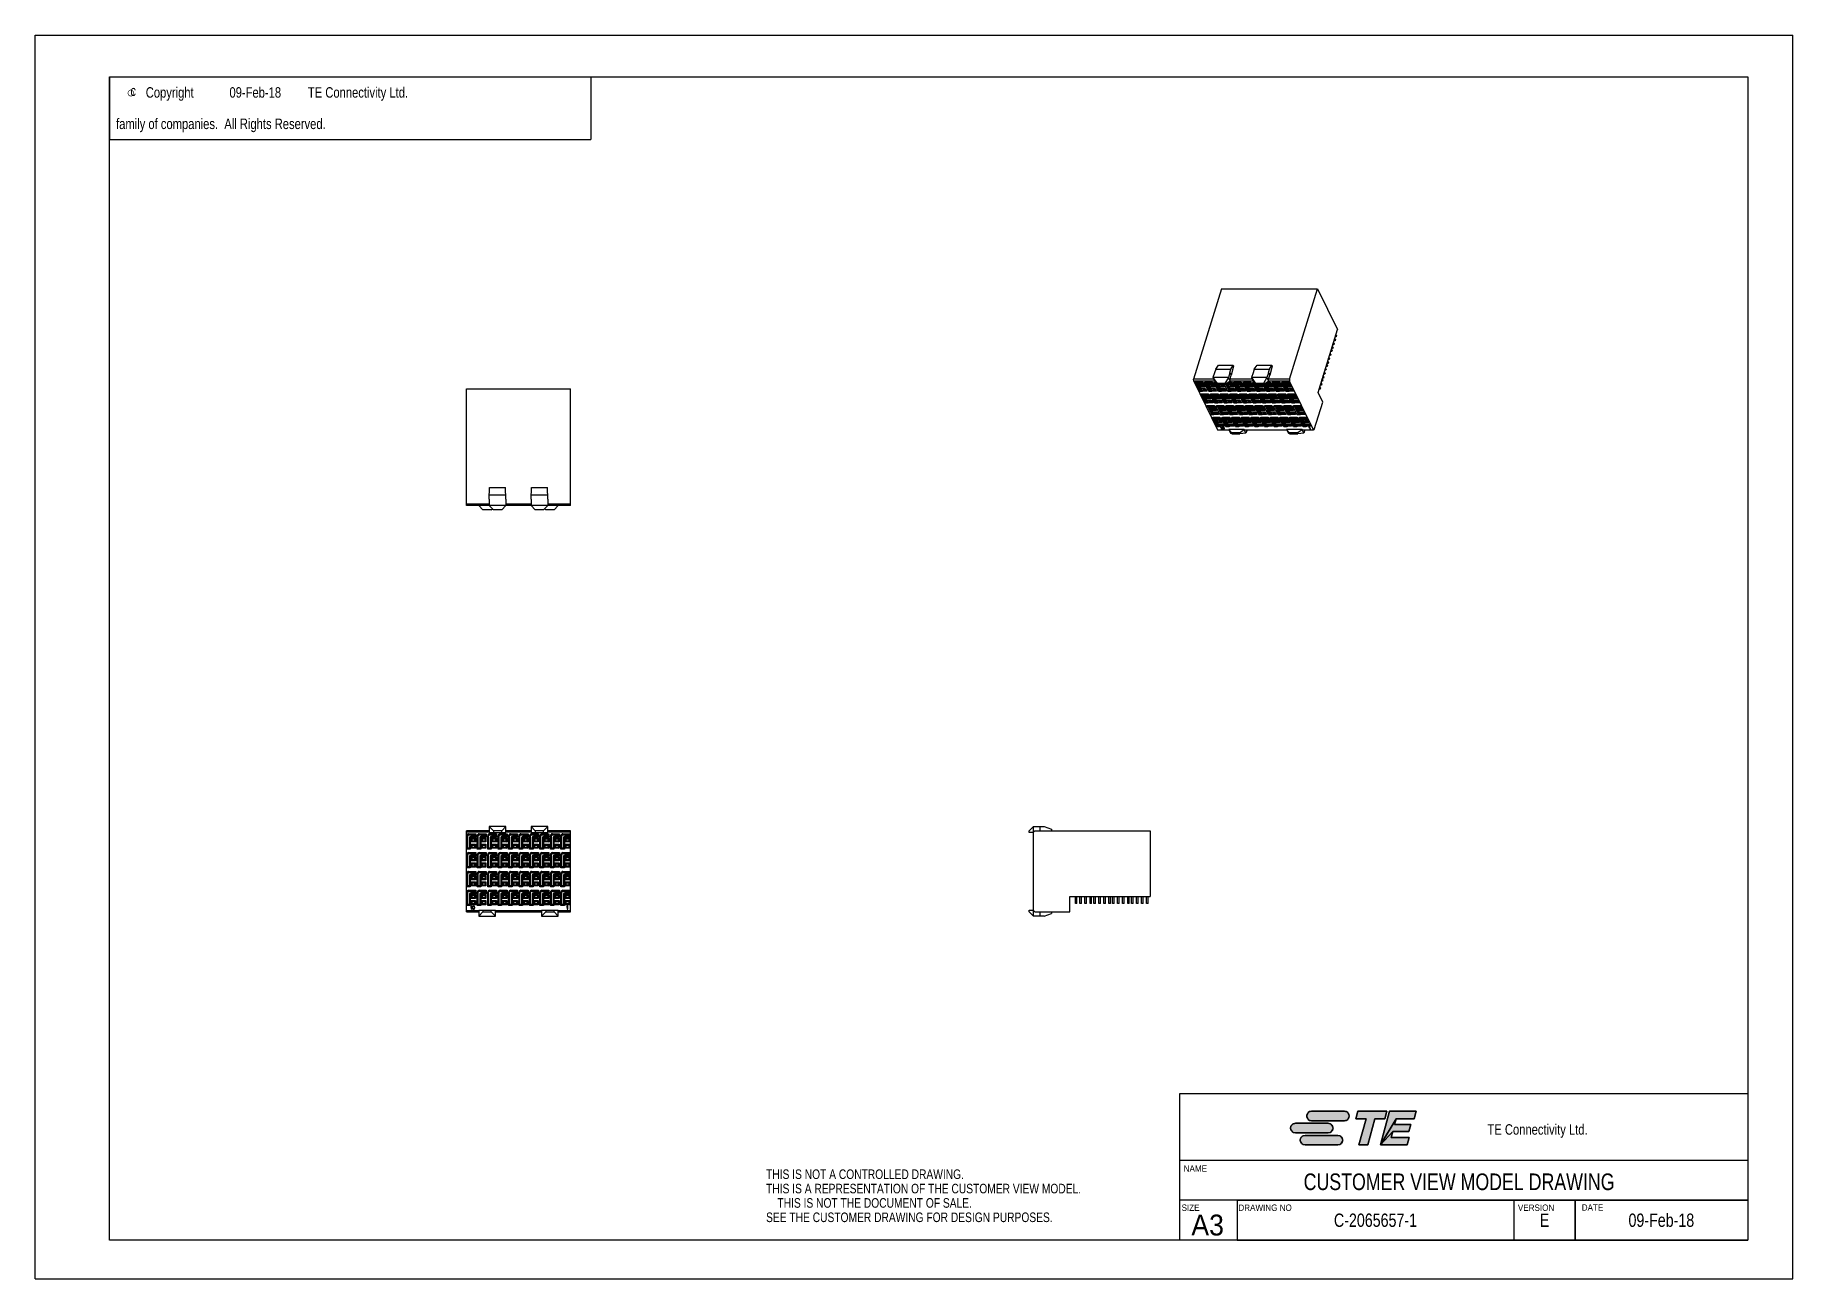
# Model space of a CAD drawing. Extents: x 0 to 420, y 0 to 297.
import ezdxf
from ezdxf.enums import TextEntityAlignment as Align

# ---------------------------------------------------------------- set-up
doc = ezdxf.new("R2010")
doc.units = 0
doc.header["$LTSCALE"] = 23.1
doc.layers.get('0').update_dxf_attribs({"linetype": 'CONTINUOUS'})
doc.layers.add('DRAFT_ENTITY', color=7, linetype='CONTINUOUS')
doc.styles.get("Standard").update_dxf_attribs({"font": 'txt', "width": 0.95})
doc.styles.add('TEXTSTYLE_1', font='gdt', dxfattribs={"width": 0.8})
doc.styles.add('TEXTSTYLE_2', font='txt', dxfattribs={"width": 0.8})

msp = doc.modelspace()

# ---------------------------------------------------------------- texts
at = {"color": 2, "linetype": 'CONTINUOUS', "style": 'TEXTSTYLE_1'}
msp.add_text('e', height=2.5, dxfattribs=at).set_placement((21.85, 282.08))
at = {"color": 2, "linetype": 'CONTINUOUS', "style": 'TEXTSTYLE_2', "width": 0.8}
for s, height, p in [('c', 2.5, (22.75, 282.48)), ('Copyright ', 2.5, (26.43, 282.08)), ('09-Feb-18', 2.5, (46.43, 282.08)), (' TE Connectivity Ltd.', 2.5, (64.43, 282.08)), ('  family of companies.  All Rights Reserved.', 2.5, (17.85, 274.58)), ('TE Connectivity Ltd.', 2.5, (347.03, 34.42)), ('THIS IS NOT A CONTROLLED DRAWING.', 2.286, (174.65, 23.84)), ('THIS IS A REPRESENTATION OF THE CUSTOMER VIEW MODEL.', 2.286, (174.65, 20.41)), ('    THIS IS NOT THE DOCUMENT OF SALE.', 2.286, (174.65, 16.98)), ('SEE THE CUSTOMER DRAWING FOR DESIGN PURPOSES.', 2.286, (174.65, 13.55))]:
    msp.add_text(s, height=height, dxfattribs=at).set_placement(p)
at = {"color": 2, "linetype": 'CONTINUOUS', "width": 0.95}
for s, height, p in [('NAME', 1.52, (274.44, 25.57)), ('SIZE', 1.52, (273.94, 16.23)), ('DRAWING NO', 1.52, (287.51, 16.23)), ('VERSION', 1.52, (354.3, 16.23)), ('DATE', 1.52, (369.56, 16.27)), ('A3', 5, (276.28, 10.35))]:
    msp.add_text(s, height=height, dxfattribs=at).set_placement(p)
at = {"color": 2, "linetype": 'CONTINUOUS', "style": 'TEXTSTYLE_2', "width": 0.8}
for s, height, p in [('CUSTOMER VIEW MODEL DRAWING', 3.968, (340.25, 21.19)), ('C-2065657-1', 3.18, (320.27, 12.41)), ('E', 3.18, (360.65, 12.41)), ('09-Feb-18', 3.18, (388.58, 12.41))]:
    msp.add_text(s, height=height, dxfattribs=at).set_placement(p, align=Align.CENTER)

# ---------------------------------------------------------------- blocks, each defined once
blk = doc.blocks.new('TE_CONNECTIVITY_BL0', base_point=(315, 36))
at = {"linetype": 'CONTINUOUS'}
for points in [[(304.83, 40.02), (304.98, 40.02), (312.83, 40.02), (312.98, 40.02), (313.13, 39.99), (313.27, 39.94), (313.4, 39.87), (313.52, 39.79), (313.64, 39.69), (313.73, 39.58), (313.82, 39.45), (313.88, 39.32), (313.93, 39.18), (313.96, 39.03), (313.97, 38.88), (313.96, 38.74), (313.93, 38.59), (313.88, 38.45), (313.82, 38.31), (313.73, 38.19), (313.64, 38.08), (313.52, 37.98), (313.4, 37.9), (313.27, 37.83), (313.13, 37.78), (312.98, 37.75), (304.98, 37.74), (304.83, 37.75), (304.69, 37.78), (304.54, 37.83), (304.41, 37.9), (304.29, 37.98), (304.17, 38.08), (304.08, 38.19), (303.99, 38.31), (303.93, 38.45), (303.88, 38.59), (303.85, 38.74), (303.84, 38.88), (303.85, 39.03), (303.88, 39.18), (303.93, 39.32), (303.99, 39.45), (304.08, 39.58), (304.17, 39.69), (304.29, 39.79), (304.41, 39.87), (304.54, 39.94), (304.69, 39.99)], [(315.59, 38.22), (316.08, 40.02), (322.98, 40.02), (322.5, 38.22), (320.09, 38.22), (318.41, 31.98), (316.33, 31.98), (318.01, 38.22)], [(330.01, 40.02), (329.52, 38.22), (325.21, 38.22), (321.49, 31.98), (323.64, 40.02)], [(328.69, 36.83), (328.26, 35.22), (324.4, 35.22), (321.49, 31.98), (325.21, 38.22), (324.84, 36.83)], [(300.98, 37.13), (301.13, 37.14), (308.98, 37.14), (309.13, 37.13), (309.28, 37.1), (309.42, 37.05), (309.55, 36.99), (309.68, 36.9), (309.79, 36.81), (309.89, 36.69), (309.97, 36.57), (310.04, 36.44), (310.08, 36.3), (310.11, 36.15), (310.12, 36), (310.11, 35.85), (310.08, 35.7), (310.04, 35.56), (309.97, 35.43), (309.89, 35.31), (309.79, 35.19), (309.68, 35.1), (309.55, 35.01), (309.42, 34.95), (309.28, 34.9), (309.13, 34.87), (301.13, 34.86), (300.98, 34.87), (300.84, 34.9), (300.7, 34.95), (300.56, 35.01), (300.44, 35.1), (300.33, 35.19), (300.23, 35.31), (300.15, 35.43), (300.08, 35.56), (300.03, 35.7), (300, 35.85), (299.99, 36), (300, 36.15), (300.03, 36.3), (300.08, 36.44), (300.15, 36.57), (300.23, 36.69), (300.33, 36.81), (300.44, 36.9), (300.56, 36.99), (300.7, 37.05), (300.84, 37.1)], [(303.3, 34.25), (303.44, 34.26), (311.29, 34.26), (311.44, 34.25), (311.59, 34.22), (311.73, 34.17), (311.86, 34.1), (311.99, 34.02), (312.1, 33.92), (312.2, 33.81), (312.28, 33.69), (312.35, 33.55), (312.39, 33.41), (312.42, 33.26), (312.43, 33.12), (312.42, 32.97), (312.39, 32.82), (312.35, 32.68), (312.28, 32.55), (312.2, 32.42), (312.1, 32.31), (311.99, 32.21), (311.86, 32.13), (311.73, 32.06), (311.59, 32.01), (311.44, 31.98), (303.44, 31.98), (303.3, 31.98), (303.15, 32.01), (303.01, 32.06), (302.87, 32.13), (302.75, 32.21), (302.64, 32.31), (302.54, 32.42), (302.46, 32.55), (302.39, 32.68), (302.34, 32.82), (302.31, 32.97), (302.3, 33.12), (302.31, 33.26), (302.34, 33.41), (302.39, 33.55), (302.46, 33.69), (302.54, 33.81), (302.64, 33.92), (302.75, 34.02), (302.87, 34.1), (303.01, 34.17), (303.15, 34.22)], [(328.33, 33.78), (327.85, 31.98), (321.49, 31.98), (324.4, 35.22), (324.02, 33.78)]]:
    blk.add_hatch(color=2, dxfattribs=at).paths.add_polyline_path(points)
at = {"color": 2, "linetype": 'CONTINUOUS'}
for p, q in [((312.83, 40.02), (304.98, 40.02)), ((316.08, 40.02), (315.59, 38.22)), ((315.59, 38.22), (318.01, 38.22)), ((322.98, 40.02), (316.08, 40.02)), ((318.01, 38.22), (316.33, 31.98)), ((318.41, 31.98), (320.09, 38.22)), ((320.09, 38.22), (322.5, 38.22)), ((323.64, 40.02), (321.49, 31.98)), ((322.5, 38.22), (322.98, 40.02)), ((330.01, 40.02), (323.64, 40.02)), ((324.84, 36.83), (325.21, 38.22)), ((325.21, 38.22), (329.52, 38.22)), ((329.52, 38.22), (330.01, 40.02)), ((308.98, 37.14), (301.13, 37.14)), ((301.13, 34.86), (308.98, 34.86)), ((311.29, 34.26), (303.44, 34.26)), ((304.98, 37.74), (312.83, 37.74)), ((324.02, 33.78), (324.4, 35.22)), ((328.33, 33.78), (324.02, 33.78)), ((324.4, 35.22), (328.26, 35.22)), ((328.69, 36.83), (324.84, 36.83)), ((327.85, 31.98), (328.33, 33.78)), ((328.26, 35.22), (328.69, 36.83)), ((303.44, 31.98), (311.29, 31.98)), ((316.33, 31.98), (318.41, 31.98)), ((321.49, 31.98), (327.85, 31.98))]:
    blk.add_line(p, q, dxfattribs=at)
for points in [[(304.83, 40.02), (304.98, 40.02), (312.83, 40.02), (312.98, 40.02), (313.13, 39.99), (313.27, 39.94), (313.4, 39.87), (313.52, 39.79), (313.64, 39.69), (313.73, 39.58), (313.82, 39.45), (313.88, 39.32), (313.93, 39.18), (313.96, 39.03), (313.97, 38.88), (313.96, 38.74), (313.93, 38.59), (313.88, 38.45), (313.82, 38.31), (313.73, 38.19), (313.64, 38.08), (313.52, 37.98), (313.4, 37.9), (313.27, 37.83), (313.13, 37.78), (312.98, 37.75), (304.98, 37.74), (304.83, 37.75), (304.69, 37.78), (304.54, 37.83), (304.41, 37.9), (304.29, 37.98), (304.17, 38.08), (304.08, 38.19), (303.99, 38.31), (303.93, 38.45), (303.88, 38.59), (303.85, 38.74), (303.84, 38.88), (303.85, 39.03), (303.88, 39.18), (303.93, 39.32), (303.99, 39.45), (304.08, 39.58), (304.17, 39.69), (304.29, 39.79), (304.41, 39.87), (304.54, 39.94), (304.69, 39.99), (304.83, 40.02)], [(315.59, 38.22), (316.08, 40.02), (322.98, 40.02), (322.5, 38.22), (320.09, 38.22), (318.41, 31.98), (316.33, 31.98), (318.01, 38.22), (315.59, 38.22)], [(330.01, 40.02), (329.52, 38.22), (325.21, 38.22), (321.49, 31.98), (323.64, 40.02), (330.01, 40.02)], [(328.69, 36.83), (328.26, 35.22), (324.4, 35.22), (321.49, 31.98), (325.21, 38.22), (324.84, 36.83), (328.69, 36.83)], [(300.98, 37.13), (301.13, 37.14), (308.98, 37.14), (309.13, 37.13), (309.28, 37.1), (309.42, 37.05), (309.55, 36.99), (309.68, 36.9), (309.79, 36.81), (309.89, 36.69), (309.97, 36.57), (310.04, 36.44), (310.08, 36.3), (310.11, 36.15), (310.12, 36), (310.11, 35.85), (310.08, 35.7), (310.04, 35.56), (309.97, 35.43), (309.89, 35.31), (309.79, 35.19), (309.68, 35.1), (309.55, 35.01), (309.42, 34.95), (309.28, 34.9), (309.13, 34.87), (301.13, 34.86), (300.98, 34.87), (300.84, 34.9), (300.7, 34.95), (300.56, 35.01), (300.44, 35.1), (300.33, 35.19), (300.23, 35.31), (300.15, 35.43), (300.08, 35.56), (300.03, 35.7), (300, 35.85), (299.99, 36), (300, 36.15), (300.03, 36.3), (300.08, 36.44), (300.15, 36.57), (300.23, 36.69), (300.33, 36.81), (300.44, 36.9), (300.56, 36.99), (300.7, 37.05), (300.84, 37.1), (300.98, 37.13)], [(303.3, 34.25), (303.44, 34.26), (311.29, 34.26), (311.44, 34.25), (311.59, 34.22), (311.73, 34.17), (311.86, 34.1), (311.99, 34.02), (312.1, 33.92), (312.2, 33.81), (312.28, 33.69), (312.35, 33.55), (312.39, 33.41), (312.42, 33.26), (312.43, 33.12), (312.42, 32.97), (312.39, 32.82), (312.35, 32.68), (312.28, 32.55), (312.2, 32.42), (312.1, 32.31), (311.99, 32.21), (311.86, 32.13), (311.73, 32.06), (311.59, 32.01), (311.44, 31.98), (303.44, 31.98), (303.3, 31.98), (303.15, 32.01), (303.01, 32.06), (302.87, 32.13), (302.75, 32.21), (302.64, 32.31), (302.54, 32.42), (302.46, 32.55), (302.39, 32.68), (302.34, 32.82), (302.31, 32.97), (302.3, 33.12), (302.31, 33.26), (302.34, 33.41), (302.39, 33.55), (302.46, 33.69), (302.54, 33.81), (302.64, 33.92), (302.75, 34.02), (302.87, 34.1), (303.01, 34.17), (303.15, 34.22), (303.3, 34.25)], [(328.33, 33.78), (327.85, 31.98), (321.49, 31.98), (324.4, 35.22), (324.02, 33.78), (328.33, 33.78)]]:
    blk.add_lwpolyline(points, dxfattribs=at)
for centre, start, end in [((304.98, 38.88), 90, 270), ((312.83, 38.88), 270, 90), ((301.13, 36), 90, 270), ((303.44, 33.12), 90, 270), ((308.98, 36), 270, 90), ((311.29, 33.12), 270, 90)]:
    blk.add_arc(centre, 1.14, start, end, dxfattribs=at)
for points in [[(309.13, 34.87), (308.98, 34.86), (301.13, 34.86)], [(312.98, 37.75), (312.83, 37.74), (304.98, 37.74)], [(311.44, 31.98), (311.29, 31.98), (303.44, 31.98)]]:
    blk.add_solid(points, dxfattribs=at)

# ---------------------------------------------------------------- linework, layer by layer
at = {"color": 7, "linetype": 'CONTINUOUS'}
for p, q in [((0, 0), (0, 297)), ((0, 297), (420, 297)), ((420, 0), (420, 297)), ((17.78, 9.23), (17.78, 287.08)), ((17.78, 287.08), (409.21, 287.08)), ((409.21, 287.08), (409.21, 9.23)), ((283.48, 236.45), (276.81, 214.86)), ((283.48, 236.45), (306.41, 236.45)), ((299.74, 214.86), (306.41, 236.45)), ((306.41, 236.45), (311.19, 226.71)), ((306.54, 211.67), (311.19, 226.71)), ((310.12, 222.43), (309.97, 222.74)), ((310.13, 223.07), (310.09, 223.15)), ((310.32, 223.07), (310.13, 223.07)), ((310.32, 223.07), (310.16, 223.38)), ((310.41, 223.37), (310.26, 223.68)), ((310.41, 223.37), (310.32, 223.07)), ((310.42, 224.01), (310.38, 224.09)), ((310.61, 224.01), (310.42, 224.01)), ((310.61, 224.01), (310.45, 224.32)), ((310.7, 224.31), (310.55, 224.62)), ((310.7, 224.31), (310.61, 224.01)), ((310.71, 224.95), (310.67, 225.03)), ((310.9, 224.95), (310.71, 224.95)), ((310.9, 224.95), (310.74, 225.26)), ((310.99, 225.25), (310.84, 225.56)), ((310.99, 225.25), (310.9, 224.95)), ((308.81, 218.2), (308.66, 218.51)), ((308.75, 218.61), (308.71, 218.68)), ((308.94, 218.61), (308.75, 218.61)), ((308.94, 218.61), (308.78, 218.91)), ((309.03, 218.9), (308.88, 219.21)), ((309.03, 218.9), (308.94, 218.61)), ((309.04, 219.55), (309, 219.62)), ((309.23, 219.55), (309.04, 219.55)), ((309.23, 219.55), (309.07, 219.85)), ((309.32, 219.84), (309.17, 220.15)), ((309.32, 219.84), (309.23, 219.55)), ((309.33, 220.49), (309.29, 220.56)), ((309.52, 220.49), (309.33, 220.49)), ((309.52, 220.49), (309.37, 220.79)), ((309.61, 220.78), (309.46, 221.09)), ((309.61, 220.78), (309.52, 220.49)), ((309.62, 221.43), (309.58, 221.5)), ((309.81, 221.43), (309.62, 221.43)), ((309.81, 221.43), (309.66, 221.73)), ((309.9, 221.72), (309.75, 222.03)), ((309.84, 222.13), (309.8, 222.21)), ((309.9, 221.72), (309.81, 221.43)), ((310.02, 222.13), (309.84, 222.13)), ((310.02, 222.13), (309.87, 222.44)), ((310.12, 222.43), (310.02, 222.13)), ((276.83, 214.37), (276.81, 214.86)), ((281.61, 214.86), (276.81, 214.86)), ((276.83, 214.37), (282.52, 202.78)), ((281.85, 214.37), (276.83, 214.37)), ((281.8, 216.39), (281.44, 215.21)), ((281.44, 215.21), (281.86, 214.36)), ((281.44, 215.21), (282.42, 213.81)), ((285.12, 215.21), (281.44, 215.21)), ((282.09, 217.22), (281.8, 216.39)), ((282.54, 213.57), (281.86, 214.36)), ((282.09, 217.22), (282.76, 218.19)), ((282.09, 217.22), (285.71, 217.22)), ((282.76, 218.19), (286.27, 218.19)), ((285.12, 215.21), (284.26, 213.81)), ((285.54, 214.36), (284.38, 213.57)), ((285.49, 216.39), (285.12, 215.21)), ((285.54, 214.36), (285.12, 215.21)), ((285.49, 216.39), (285.71, 217.22)), ((285.49, 216.39), (285.79, 215.77)), ((285.51, 214.86), (285.79, 215.77)), ((285.53, 214.37), (285.51, 214.86)), ((290.82, 214.86), (285.51, 214.86)), ((291.06, 214.37), (285.53, 214.37)), ((285.71, 217.22), (286.27, 218.19)), ((286.38, 217.96), (285.79, 215.77)), ((286.27, 218.19), (286.38, 217.96)), ((291.01, 216.39), (290.65, 215.21)), ((290.65, 215.21), (291.63, 213.81)), ((290.65, 215.21), (291.07, 214.36)), ((294.33, 215.21), (290.65, 215.21)), ((291.31, 217.22), (291.01, 216.39)), ((291.75, 213.57), (291.07, 214.36)), ((291.31, 217.22), (291.97, 218.19)), ((291.31, 217.22), (294.92, 217.22)), ((291.97, 218.19), (295.48, 218.19)), ((294.33, 215.21), (293.48, 213.81)), ((294.75, 214.36), (293.59, 213.57)), ((294.7, 216.39), (294.33, 215.21)), ((294.75, 214.36), (294.33, 215.21)), ((294.7, 216.39), (294.92, 217.22)), ((294.7, 216.39), (295, 215.77)), ((294.72, 214.86), (295, 215.77)), ((299.74, 214.86), (294.72, 214.86)), ((294.75, 214.37), (294.72, 214.86)), ((299.76, 214.37), (294.75, 214.37)), ((294.92, 217.22), (295.48, 218.19)), ((295.59, 217.96), (295, 215.77)), ((295.48, 218.19), (295.59, 217.96)), ((299.74, 214.86), (299.76, 214.37)), ((305.45, 202.78), (299.76, 214.37)), ((307.44, 214.38), (307.41, 214.45)), ((307.63, 214.38), (307.44, 214.38)), ((307.63, 214.38), (307.48, 214.68)), ((307.72, 214.67), (307.57, 214.98)), ((307.66, 215.08), (307.62, 215.16)), ((307.72, 214.67), (307.63, 214.38)), ((307.85, 215.08), (307.66, 215.08)), ((307.85, 215.08), (307.69, 215.39)), ((307.94, 215.38), (307.79, 215.69)), ((307.94, 215.38), (307.85, 215.08)), ((307.95, 216.02), (307.91, 216.1)), ((308.14, 216.02), (307.95, 216.02)), ((308.14, 216.02), (307.99, 216.33)), ((308.23, 216.32), (308.08, 216.63)), ((308.23, 216.32), (308.14, 216.02)), ((308.24, 216.96), (308.2, 217.04)), ((308.43, 216.96), (308.24, 216.96)), ((308.43, 216.96), (308.28, 217.27)), ((308.52, 217.26), (308.37, 217.57)), ((308.52, 217.26), (308.43, 216.96)), ((308.53, 217.9), (308.5, 217.98)), ((308.72, 217.9), (308.53, 217.9)), ((308.72, 217.9), (308.57, 218.21)), ((308.81, 218.2), (308.72, 217.9)), ((103.05, 184.66), (103.05, 212.56)), ((103.05, 212.56), (127.95, 212.56)), ((127.95, 184.66), (127.95, 212.56)), ((277.15, 213.87), (277.41, 214.05)), ((278.12, 211.89), (277.15, 213.87)), ((277.41, 214.05), (277.44, 214.15)), ((278.31, 212.2), (277.41, 214.05)), ((277.43, 214.15), (278.98, 214.15)), ((277.57, 214.15), (278.39, 212.47)), ((277.99, 214.1), (277.91, 213.84)), ((277.92, 213.74), (278.68, 212.2)), ((278.07, 213.57), (277.92, 213.74)), ((278.07, 213.57), (278.9, 211.89)), ((278.12, 213.94), (278.19, 214.15)), ((278.13, 213.63), (278.12, 213.94)), ((279.02, 213.94), (278.12, 213.94)), ((278.31, 212.2), (278.12, 211.89)), ((278.9, 211.89), (278.12, 211.89)), ((279.24, 213.63), (278.13, 213.63)), ((278.58, 212.93), (278.28, 213.55)), ((278.28, 213.55), (279.23, 213.55)), ((278.31, 212.2), (278.39, 212.47)), ((278.68, 212.2), (278.31, 212.2)), ((278.39, 212.47), (278.55, 212.47)), ((278.52, 211.08), (278.78, 211.25)), ((279.5, 209.09), (278.52, 211.08)), ((278.77, 213.24), (278.58, 212.93)), ((279.54, 212.93), (278.58, 212.93)), ((278.77, 213.24), (278.62, 213.55)), ((278.68, 212.2), (278.9, 211.89)), ((279.04, 212), (278.73, 212.61)), ((278.73, 212.61), (279.69, 212.61)), ((278.77, 213.24), (278.85, 213.51)), ((279.32, 213.24), (278.77, 213.24)), ((278.78, 211.25), (278.81, 211.36)), ((279.68, 209.4), (278.78, 211.25)), ((278.8, 211.36), (280.36, 211.36)), ((278.83, 213.55), (278.85, 213.51)), ((278.85, 213.51), (279.19, 213.51)), ((278.92, 214.15), (279.02, 213.94)), ((278.94, 211.36), (279.77, 209.67)), ((278.98, 214.15), (279.24, 213.63)), ((279.02, 213.94), (279.24, 213.63)), ((279.23, 212.31), (279.04, 212)), ((279.99, 212), (279.04, 212)), ((279.23, 212.31), (279.07, 212.61)), ((279.17, 213.55), (279.32, 213.24)), ((279.23, 213.55), (279.54, 212.93)), ((279.23, 212.31), (279.31, 212.57)), ((279.78, 212.31), (279.23, 212.31)), ((279.29, 212.61), (279.31, 212.57)), ((279.37, 211.3), (279.29, 211.04)), ((279.45, 210.77), (279.3, 210.94)), ((279.3, 210.94), (280.05, 209.4)), ((279.31, 212.57), (279.65, 212.57)), ((279.32, 213.24), (279.54, 212.93)), ((279.45, 213.87), (279.71, 214.05)), ((280.43, 211.89), (279.45, 213.87)), ((279.45, 210.77), (280.27, 209.09)), ((279.49, 211.14), (279.56, 211.36)), ((279.51, 210.83), (279.49, 211.14)), ((280.4, 211.14), (279.49, 211.14)), ((280.61, 210.83), (279.51, 210.83)), ((279.63, 212.61), (279.78, 212.31)), ((279.95, 210.13), (279.65, 210.75)), ((279.65, 210.75), (280.61, 210.75)), ((279.69, 212.61), (279.99, 212)), ((279.71, 214.05), (279.74, 214.15)), ((280.61, 212.2), (279.71, 214.05)), ((279.73, 214.15), (281.29, 214.15)), ((279.78, 212.31), (279.99, 212)), ((279.87, 214.15), (280.7, 212.47)), ((280.14, 210.44), (279.95, 210.13)), ((280.91, 210.13), (279.95, 210.13)), ((280.14, 210.44), (279.99, 210.75)), ((280.14, 210.44), (280.22, 210.71)), ((280.69, 210.44), (280.14, 210.44)), ((280.2, 210.75), (280.22, 210.71)), ((280.3, 214.1), (280.22, 213.84)), ((280.22, 210.71), (280.56, 210.71)), ((280.23, 213.74), (280.98, 212.2)), ((280.38, 213.57), (280.23, 213.74)), ((280.29, 211.36), (280.4, 211.14)), ((280.36, 211.36), (280.61, 210.83)), ((280.38, 213.57), (281.2, 211.89)), ((280.4, 211.14), (280.61, 210.83)), ((280.42, 213.94), (280.49, 214.15)), ((280.44, 213.63), (280.42, 213.94)), ((281.33, 213.94), (280.42, 213.94)), ((280.61, 212.2), (280.43, 211.89)), ((281.2, 211.89), (280.43, 211.89)), ((281.54, 213.63), (280.44, 213.63)), ((280.54, 210.75), (280.69, 210.44)), ((280.88, 212.93), (280.58, 213.55)), ((280.58, 213.55), (281.54, 213.55)), ((280.61, 212.2), (280.7, 212.47)), ((280.98, 212.2), (280.61, 212.2)), ((280.61, 210.75), (280.91, 210.13)), ((280.69, 210.44), (280.91, 210.13)), ((280.7, 212.47), (280.85, 212.47)), ((280.82, 211.08), (281.08, 211.25)), ((281.8, 209.09), (280.82, 211.08)), ((281.07, 213.24), (280.88, 212.93)), ((281.84, 212.93), (280.88, 212.93)), ((281.07, 213.24), (280.92, 213.55)), ((280.98, 212.2), (281.2, 211.89)), ((281.34, 212), (281.04, 212.61)), ((281.04, 212.61), (281.99, 212.61)), ((281.07, 213.24), (281.15, 213.51)), ((281.62, 213.24), (281.07, 213.24)), ((281.08, 211.25), (281.11, 211.36)), ((281.99, 209.4), (281.08, 211.25)), ((281.1, 211.36), (282.66, 211.36)), ((281.13, 213.55), (281.15, 213.51)), ((281.15, 213.51), (281.49, 213.51)), ((281.22, 214.15), (281.33, 213.94)), ((281.24, 211.36), (282.07, 209.67)), ((281.29, 214.15), (281.54, 213.63)), ((281.33, 213.94), (281.54, 213.63)), ((281.53, 212.31), (281.34, 212)), ((282.3, 212), (281.34, 212)), ((281.53, 212.31), (281.38, 212.61)), ((281.47, 213.55), (281.62, 213.24)), ((281.53, 212.31), (281.61, 212.57)), ((282.08, 212.31), (281.53, 212.31)), ((281.54, 213.55), (281.84, 212.93)), ((281.59, 212.61), (281.61, 212.57)), ((281.67, 211.3), (281.59, 211.04)), ((281.75, 210.77), (281.6, 210.94)), ((281.6, 210.94), (282.36, 209.4)), ((281.61, 212.57), (281.95, 212.57)), ((281.62, 213.24), (281.84, 212.93)), ((281.75, 213.87), (282.01, 214.05)), ((282.73, 211.89), (281.75, 213.87)), ((281.75, 210.77), (282.57, 209.09)), ((281.8, 211.14), (281.86, 211.36)), ((281.81, 210.83), (281.8, 211.14)), ((282.7, 211.14), (281.8, 211.14)), ((282.91, 210.83), (281.81, 210.83)), ((281.93, 212.61), (282.08, 212.31)), ((282.25, 210.13), (281.95, 210.75)), ((281.95, 210.75), (282.91, 210.75)), ((281.99, 212.61), (282.3, 212)), ((282.01, 214.05), (282.04, 214.15)), ((282.92, 212.2), (282.01, 214.05)), ((282.03, 214.15), (282.04, 214.15)), ((282.08, 212.31), (282.3, 212)), ((282.44, 210.44), (282.25, 210.13)), ((283.21, 210.13), (282.25, 210.13)), ((282.44, 210.44), (282.29, 210.75)), ((282.35, 213.79), (283, 212.47)), ((282.42, 213.81), (282.54, 213.57)), ((284.26, 213.81), (282.42, 213.81)), ((282.44, 210.44), (282.53, 210.71)), ((283, 210.44), (282.44, 210.44)), ((282.51, 210.75), (282.53, 210.71)), ((282.53, 210.71), (282.86, 210.71)), ((282.54, 213.57), (284.38, 213.57)), ((282.59, 211.36), (282.7, 211.14)), ((282.61, 213.57), (283.29, 212.2)), ((282.66, 211.36), (282.91, 210.83)), ((282.68, 213.57), (282.67, 213.57)), ((282.68, 213.57), (283.5, 211.89)), ((282.7, 211.14), (282.91, 210.83)), ((282.92, 212.2), (282.73, 211.89)), ((283.5, 211.89), (282.73, 211.89)), ((282.85, 210.75), (283, 210.44)), ((283.18, 212.93), (282.88, 213.55)), ((282.88, 213.55), (283.84, 213.55)), ((282.91, 210.75), (283.21, 210.13)), ((282.92, 212.2), (283, 212.47)), ((283.29, 212.2), (282.92, 212.2)), ((283, 212.47), (283.15, 212.47)), ((283, 210.44), (283.21, 210.13)), ((283.13, 211.08), (283.38, 211.25)), ((284.1, 209.09), (283.13, 211.08)), ((283.37, 213.24), (283.18, 212.93)), ((284.14, 212.93), (283.18, 212.93)), ((283.37, 213.24), (283.22, 213.55)), ((283.29, 212.2), (283.5, 211.89)), ((283.64, 212), (283.34, 212.61)), ((283.34, 212.61), (284.3, 212.61)), ((283.37, 213.24), (283.46, 213.51)), ((283.93, 213.24), (283.37, 213.24)), ((283.38, 211.25), (283.42, 211.36)), ((284.29, 209.4), (283.38, 211.25)), ((283.4, 211.36), (284.96, 211.36)), ((283.44, 213.55), (283.46, 213.51)), ((283.46, 213.51), (283.79, 213.51)), ((283.54, 211.36), (284.37, 209.67)), ((283.83, 212.31), (283.64, 212)), ((284.6, 212), (283.64, 212)), ((283.83, 212.31), (283.68, 212.61)), ((283.78, 213.55), (283.93, 213.24)), ((283.83, 212.31), (283.91, 212.57)), ((284.38, 212.31), (283.83, 212.31)), ((283.84, 213.55), (284.14, 212.93)), ((283.89, 212.61), (283.91, 212.57)), ((283.97, 211.3), (283.89, 211.04)), ((284.05, 210.77), (283.9, 210.94)), ((283.9, 210.94), (284.66, 209.4)), ((283.91, 212.57), (284.25, 212.57)), ((283.93, 213.24), (284.14, 212.93)), ((284.05, 210.77), (284.87, 209.09)), ((284.1, 211.14), (284.16, 211.36)), ((284.11, 210.83), (284.1, 211.14)), ((285, 211.14), (284.1, 211.14)), ((285.22, 210.83), (284.11, 210.83)), ((285.03, 211.89), (284.2, 213.57)), ((284.23, 212.61), (284.38, 212.31)), ((284.56, 210.13), (284.25, 210.75)), ((284.25, 210.75), (285.21, 210.75)), ((284.38, 213.57), (284.26, 213.81)), ((284.3, 212.61), (284.6, 212)), ((284.38, 212.31), (284.6, 212)), ((285.22, 212.2), (284.5, 213.66)), ((284.75, 210.44), (284.56, 210.13)), ((285.51, 210.13), (284.56, 210.13)), ((284.75, 210.44), (284.6, 210.75)), ((284.66, 213.77), (285.3, 212.47)), ((284.75, 210.44), (284.83, 210.71)), ((285.3, 210.44), (284.75, 210.44)), ((284.81, 210.75), (284.83, 210.71)), ((284.83, 213.88), (284.82, 213.84)), ((284.98, 213.57), (284.83, 213.74)), ((284.83, 213.74), (285.59, 212.2)), ((284.83, 210.71), (285.17, 210.71)), ((284.9, 211.36), (285, 211.14)), ((284.96, 211.36), (285.22, 210.83)), ((284.98, 213.57), (285.8, 211.89)), ((285, 211.14), (285.22, 210.83)), ((285.03, 213.94), (285.06, 214.03)), ((285.04, 213.63), (285.03, 213.94)), ((285.93, 213.94), (285.03, 213.94)), ((285.22, 212.2), (285.03, 211.89)), ((285.8, 211.89), (285.03, 211.89)), ((286.15, 213.63), (285.04, 213.63)), ((285.15, 210.75), (285.3, 210.44)), ((285.49, 212.93), (285.18, 213.55)), ((285.18, 213.55), (286.14, 213.55)), ((285.21, 210.75), (285.51, 210.13)), ((285.22, 212.2), (285.3, 212.47)), ((285.59, 212.2), (285.22, 212.2)), ((285.24, 214.15), (285.89, 214.15)), ((285.3, 212.47), (285.46, 212.47)), ((285.3, 210.44), (285.51, 210.13)), ((285.43, 211.08), (285.69, 211.25)), ((286.4, 209.09), (285.43, 211.08)), ((285.68, 213.24), (285.49, 212.93)), ((286.44, 212.93), (285.49, 212.93)), ((285.68, 213.24), (285.53, 213.55)), ((285.59, 212.2), (285.8, 211.89)), ((285.94, 212), (285.64, 212.61)), ((285.64, 212.61), (286.6, 212.61)), ((285.68, 213.24), (285.76, 213.51)), ((286.23, 213.24), (285.68, 213.24)), ((285.69, 211.25), (285.72, 211.36)), ((286.59, 209.4), (285.69, 211.25)), ((285.71, 211.36), (287.26, 211.36)), ((285.74, 213.55), (285.76, 213.51)), ((285.76, 213.51), (286.1, 213.51)), ((285.83, 214.15), (285.93, 213.94)), ((285.85, 211.36), (286.67, 209.67)), ((285.89, 214.15), (286.15, 213.63)), ((285.93, 213.94), (286.15, 213.63)), ((286.13, 212.31), (285.94, 212)), ((286.9, 212), (285.94, 212)), ((286.13, 212.31), (285.98, 212.61)), ((286.08, 213.55), (286.23, 213.24)), ((286.13, 212.31), (286.22, 212.57)), ((286.69, 212.31), (286.13, 212.31)), ((286.14, 213.55), (286.44, 212.93)), ((286.28, 211.3), (286.19, 211.04)), ((286.2, 212.61), (286.22, 212.57)), ((286.35, 210.77), (286.2, 210.94)), ((286.2, 210.94), (286.96, 209.4)), ((286.22, 212.57), (286.56, 212.57)), ((286.23, 213.24), (286.44, 212.93)), ((286.35, 210.77), (287.18, 209.09)), ((286.36, 213.87), (286.62, 214.05)), ((287.33, 211.89), (286.36, 213.87)), ((286.4, 211.14), (286.47, 211.36)), ((286.42, 210.83), (286.4, 211.14)), ((287.3, 211.14), (286.4, 211.14)), ((287.52, 210.83), (286.42, 210.83)), ((286.54, 212.61), (286.69, 212.31)), ((286.86, 210.13), (286.56, 210.75)), ((286.56, 210.75), (287.52, 210.75)), ((286.6, 212.61), (286.9, 212)), ((286.62, 214.05), (286.65, 214.15)), ((287.52, 212.2), (286.62, 214.05)), ((286.64, 214.15), (288.19, 214.15)), ((286.69, 212.31), (286.9, 212)), ((286.78, 214.15), (287.6, 212.47)), ((287.05, 210.44), (286.86, 210.13)), ((287.82, 210.13), (286.86, 210.13)), ((287.05, 210.44), (286.9, 210.75)), ((287.05, 210.44), (287.13, 210.71)), ((287.6, 210.44), (287.05, 210.44)), ((287.11, 210.75), (287.13, 210.71)), ((287.21, 214.1), (287.12, 213.84)), ((287.28, 213.57), (287.13, 213.74)), ((287.13, 213.74), (287.89, 212.2)), ((287.13, 210.71), (287.47, 210.71)), ((287.2, 211.36), (287.3, 211.14)), ((287.26, 211.36), (287.52, 210.83)), ((287.28, 213.57), (288.11, 211.89)), ((287.3, 211.14), (287.52, 210.83)), ((287.33, 213.94), (287.4, 214.15)), ((287.34, 213.63), (287.33, 213.94)), ((288.23, 213.94), (287.33, 213.94)), ((287.52, 212.2), (287.33, 211.89)), ((288.11, 211.89), (287.33, 211.89)), ((288.45, 213.63), (287.34, 213.63)), ((287.45, 210.75), (287.6, 210.44)), ((287.79, 212.93), (287.49, 213.55)), ((287.49, 213.55), (288.45, 213.55)), ((287.52, 212.2), (287.6, 212.47)), ((287.89, 212.2), (287.52, 212.2)), ((287.52, 210.75), (287.82, 210.13)), ((287.6, 212.47), (287.76, 212.47)), ((287.6, 210.44), (287.82, 210.13)), ((287.73, 211.08), (287.99, 211.25)), ((288.71, 209.09), (287.73, 211.08)), ((287.98, 213.24), (287.79, 212.93)), ((288.75, 212.93), (287.79, 212.93)), ((287.98, 213.24), (287.83, 213.55)), ((287.89, 212.2), (288.11, 211.89)), ((288.25, 212), (287.95, 212.61)), ((287.95, 212.61), (288.9, 212.61)), ((287.98, 213.24), (288.06, 213.51)), ((288.53, 213.24), (287.98, 213.24)), ((287.99, 211.25), (288.02, 211.36)), ((288.89, 209.4), (287.99, 211.25)), ((288.01, 211.36), (289.57, 211.36)), ((288.04, 213.55), (288.06, 213.51)), ((288.06, 213.51), (288.4, 213.51)), ((288.13, 214.15), (288.23, 213.94)), ((288.15, 211.36), (288.98, 209.67)), ((288.19, 214.15), (288.45, 213.63)), ((288.23, 213.94), (288.45, 213.63)), ((288.44, 212.31), (288.25, 212)), ((289.2, 212), (288.25, 212)), ((288.44, 212.31), (288.29, 212.61)), ((288.38, 213.55), (288.53, 213.24)), ((288.44, 212.31), (288.52, 212.57)), ((288.99, 212.31), (288.44, 212.31)), ((288.45, 213.55), (288.75, 212.93)), ((288.5, 212.61), (288.52, 212.57)), ((288.58, 211.3), (288.5, 211.04)), ((288.66, 210.77), (288.51, 210.94)), ((288.51, 210.94), (289.26, 209.4)), ((288.52, 212.57), (288.86, 212.57)), ((288.53, 213.24), (288.75, 212.93)), ((288.66, 213.87), (288.92, 214.05)), ((289.64, 211.89), (288.66, 213.87)), ((288.66, 210.77), (289.48, 209.09)), ((288.7, 211.14), (288.77, 211.36)), ((289.61, 211.14), (288.7, 211.14)), ((288.72, 210.83), (288.7, 211.14)), ((289.82, 210.83), (288.72, 210.83)), ((288.84, 212.61), (288.99, 212.31)), ((288.86, 210.75), (289.82, 210.75)), ((289.16, 210.13), (288.86, 210.75)), ((288.9, 212.61), (289.2, 212)), ((288.92, 214.05), (288.95, 214.15)), ((289.82, 212.2), (288.92, 214.05)), ((288.94, 214.15), (290.5, 214.15)), ((288.99, 212.31), (289.2, 212)), ((289.08, 214.15), (289.91, 212.47)), ((289.35, 210.44), (289.16, 210.13)), ((290.12, 210.13), (289.16, 210.13)), ((289.35, 210.44), (289.2, 210.75)), ((289.35, 210.44), (289.43, 210.71)), ((289.9, 210.44), (289.35, 210.44)), ((289.41, 210.75), (289.43, 210.71)), ((289.51, 214.1), (289.43, 213.84)), ((289.43, 210.71), (289.77, 210.71)), ((289.59, 213.57), (289.44, 213.74)), ((289.44, 213.74), (290.19, 212.2)), ((289.5, 211.36), (289.61, 211.14)), ((289.57, 211.36), (289.82, 210.83)), ((289.59, 213.57), (290.41, 211.89)), ((289.61, 211.14), (289.82, 210.83)), ((289.63, 213.94), (289.7, 214.15)), ((290.54, 213.94), (289.63, 213.94)), ((289.65, 213.63), (289.63, 213.94)), ((289.82, 212.2), (289.64, 211.89)), ((290.41, 211.89), (289.64, 211.89)), ((290.75, 213.63), (289.65, 213.63)), ((289.75, 210.75), (289.9, 210.44)), ((289.79, 213.55), (290.75, 213.55)), ((290.09, 212.93), (289.79, 213.55)), ((289.82, 212.2), (289.91, 212.47)), ((290.19, 212.2), (289.82, 212.2)), ((289.82, 210.75), (290.12, 210.13)), ((289.9, 210.44), (290.12, 210.13)), ((289.91, 212.47), (290.06, 212.47)), ((290.04, 211.08), (290.29, 211.25)), ((291.01, 209.09), (290.04, 211.08)), ((290.28, 213.24), (290.09, 212.93)), ((291.05, 212.93), (290.09, 212.93)), ((290.28, 213.24), (290.13, 213.55)), ((290.19, 212.2), (290.41, 211.89)), ((290.25, 212.61), (291.21, 212.61)), ((290.55, 212), (290.25, 212.61)), ((290.28, 213.24), (290.36, 213.51)), ((290.83, 213.24), (290.28, 213.24)), ((290.29, 211.25), (290.32, 211.36)), ((291.2, 209.4), (290.29, 211.25)), ((290.31, 211.36), (291.87, 211.36)), ((290.34, 213.55), (290.36, 213.51)), ((290.36, 213.51), (290.7, 213.51)), ((290.43, 214.15), (290.54, 213.94)), ((290.45, 211.36), (291.28, 209.67)), ((290.5, 214.15), (290.75, 213.63)), ((290.54, 213.94), (290.75, 213.63)), ((290.74, 212.31), (290.55, 212)), ((291.51, 212), (290.55, 212)), ((290.74, 212.31), (290.59, 212.61)), ((290.68, 213.55), (290.83, 213.24)), ((290.74, 212.31), (290.82, 212.57)), ((291.29, 212.31), (290.74, 212.31)), ((290.75, 213.55), (291.05, 212.93)), ((290.8, 212.61), (290.82, 212.57)), ((290.88, 211.3), (290.8, 211.04)), ((290.96, 210.77), (290.81, 210.94)), ((290.81, 210.94), (291.57, 209.4)), ((290.82, 212.57), (291.16, 212.57)), ((290.83, 213.24), (291.05, 212.93)), ((290.96, 210.77), (291.78, 209.09)), ((290.97, 213.87), (291.22, 214.05)), ((291.94, 211.89), (290.97, 213.87)), ((291.01, 211.14), (291.07, 211.36)), ((291.91, 211.14), (291.01, 211.14)), ((291.02, 210.83), (291.01, 211.14)), ((292.13, 210.83), (291.02, 210.83)), ((291.14, 212.61), (291.29, 212.31)), ((291.16, 210.75), (292.12, 210.75)), ((291.46, 210.13), (291.16, 210.75)), ((291.21, 212.61), (291.51, 212)), ((291.22, 214.05), (291.25, 214.15)), ((292.13, 212.2), (291.22, 214.05)), ((291.24, 214.15), (291.25, 214.15)), ((291.29, 212.31), (291.51, 212)), ((291.65, 210.44), (291.46, 210.13)), ((292.42, 210.13), (291.46, 210.13)), ((291.65, 210.44), (291.5, 210.75)), ((291.56, 213.79), (292.21, 212.47)), ((293.48, 213.81), (291.63, 213.81)), ((291.63, 213.81), (291.75, 213.57)), ((291.65, 210.44), (291.74, 210.71)), ((292.21, 210.44), (291.65, 210.44)), ((291.72, 210.75), (291.74, 210.71)), ((291.74, 210.71), (292.08, 210.71)), ((291.75, 213.57), (293.59, 213.57)), ((291.8, 211.36), (291.91, 211.14)), ((291.82, 213.57), (292.5, 212.2)), ((291.87, 211.36), (292.13, 210.83)), ((291.89, 213.57), (291.88, 213.57)), ((291.89, 213.57), (292.71, 211.89)), ((291.91, 211.14), (292.13, 210.83)), ((292.13, 212.2), (291.94, 211.89)), ((292.71, 211.89), (291.94, 211.89)), ((292.06, 210.75), (292.21, 210.44)), ((292.09, 213.55), (293.05, 213.55)), ((292.39, 212.93), (292.09, 213.55)), ((292.12, 210.75), (292.42, 210.13)), ((292.13, 212.2), (292.21, 212.47)), ((292.5, 212.2), (292.13, 212.2)), ((292.21, 212.47), (292.37, 212.47)), ((292.21, 210.44), (292.42, 210.13)), ((292.34, 211.08), (292.59, 211.25)), ((293.31, 209.09), (292.34, 211.08)), ((292.58, 213.24), (292.39, 212.93)), ((293.35, 212.93), (292.39, 212.93)), ((292.58, 213.24), (292.43, 213.55)), ((292.5, 212.2), (292.71, 211.89)), ((292.55, 212.61), (293.51, 212.61)), ((292.85, 212), (292.55, 212.61)), ((292.58, 213.24), (292.67, 213.51)), ((293.14, 213.24), (292.58, 213.24)), ((292.59, 211.25), (292.63, 211.36)), ((293.5, 209.4), (292.59, 211.25)), ((292.62, 211.36), (294.17, 211.36)), ((292.65, 213.55), (292.67, 213.51)), ((292.67, 213.51), (293.01, 213.51)), ((292.75, 211.36), (293.58, 209.67)), ((293.04, 212.31), (292.85, 212)), ((293.81, 212), (292.85, 212)), ((293.04, 212.31), (292.89, 212.61)), ((292.99, 213.55), (293.14, 213.24)), ((293.04, 212.31), (293.12, 212.57)), ((293.59, 212.31), (293.04, 212.31)), ((293.05, 213.55), (293.35, 212.93)), ((293.1, 212.61), (293.12, 212.57)), ((293.18, 211.3), (293.1, 211.04)), ((293.26, 210.77), (293.11, 210.94)), ((293.11, 210.94), (293.87, 209.4)), ((293.12, 212.57), (293.46, 212.57)), ((293.14, 213.24), (293.35, 212.93)), ((293.26, 210.77), (294.08, 209.09)), ((293.31, 211.14), (293.37, 211.36)), ((294.21, 211.14), (293.31, 211.14)), ((293.32, 210.83), (293.31, 211.14)), ((294.43, 210.83), (293.32, 210.83)), ((294.24, 211.89), (293.41, 213.57)), ((293.44, 212.61), (293.59, 212.31)), ((293.47, 210.75), (294.42, 210.75)), ((293.77, 210.13), (293.47, 210.75)), ((293.59, 213.57), (293.48, 213.81)), ((293.51, 212.61), (293.81, 212)), ((293.59, 212.31), (293.81, 212)), ((294.43, 212.2), (293.71, 213.66)), ((293.96, 210.44), (293.77, 210.13)), ((294.73, 210.13), (293.77, 210.13)), ((293.96, 210.44), (293.81, 210.75)), ((293.87, 213.77), (294.51, 212.47)), ((293.96, 210.44), (294.04, 210.71)), ((294.51, 210.44), (293.96, 210.44)), ((294.02, 210.75), (294.04, 210.71)), ((294.05, 213.88), (294.03, 213.84)), ((294.19, 213.57), (294.04, 213.74)), ((294.04, 213.74), (294.8, 212.2)), ((294.04, 210.71), (294.38, 210.71)), ((294.11, 211.36), (294.21, 211.14)), ((294.17, 211.36), (294.43, 210.83)), ((294.19, 213.57), (295.01, 211.89)), ((294.21, 211.14), (294.43, 210.83)), ((294.24, 213.94), (294.27, 214.03)), ((295.14, 213.94), (294.24, 213.94)), ((294.25, 213.63), (294.24, 213.94)), ((294.43, 212.2), (294.24, 211.89)), ((295.01, 211.89), (294.24, 211.89)), ((295.36, 213.63), (294.25, 213.63)), ((294.36, 210.75), (294.51, 210.44)), ((294.4, 213.55), (295.35, 213.55)), ((294.7, 212.93), (294.4, 213.55)), ((294.42, 210.75), (294.73, 210.13)), ((294.43, 212.2), (294.51, 212.47)), ((294.8, 212.2), (294.43, 212.2)), ((294.45, 214.15), (295.1, 214.15)), ((294.51, 212.47), (294.67, 212.47)), ((294.51, 210.44), (294.73, 210.13)), ((294.64, 211.08), (294.9, 211.25)), ((295.61, 209.09), (294.64, 211.08)), ((294.89, 213.24), (294.7, 212.93)), ((295.66, 212.93), (294.7, 212.93)), ((294.89, 213.24), (294.74, 213.55)), ((294.8, 212.2), (295.01, 211.89)), ((294.85, 212.61), (295.81, 212.61)), ((295.15, 212), (294.85, 212.61)), ((294.89, 213.24), (294.97, 213.51)), ((295.44, 213.24), (294.89, 213.24)), ((294.9, 211.25), (294.93, 211.36)), ((295.8, 209.4), (294.9, 211.25)), ((294.92, 211.36), (296.47, 211.36)), ((294.95, 213.55), (294.97, 213.51)), ((294.97, 213.51), (295.31, 213.51)), ((295.04, 214.15), (295.14, 213.94)), ((295.06, 211.36), (295.89, 209.67)), ((295.1, 214.15), (295.36, 213.63)), ((295.14, 213.94), (295.36, 213.63)), ((295.34, 212.31), (295.15, 212)), ((296.11, 212), (295.15, 212)), ((295.34, 212.31), (295.19, 212.61)), ((295.29, 213.55), (295.44, 213.24)), ((295.34, 212.31), (295.43, 212.57)), ((295.9, 212.31), (295.34, 212.31)), ((295.35, 213.55), (295.66, 212.93)), ((295.49, 211.3), (295.4, 211.04)), ((295.41, 212.61), (295.43, 212.57)), ((295.56, 210.77), (295.41, 210.94)), ((295.41, 210.94), (296.17, 209.4)), ((295.43, 212.57), (295.77, 212.57)), ((295.44, 213.24), (295.66, 212.93)), ((295.56, 210.77), (296.39, 209.09)), ((295.57, 213.87), (295.83, 214.05)), ((296.54, 211.89), (295.57, 213.87)), ((295.61, 211.14), (295.68, 211.36)), ((296.51, 211.14), (295.61, 211.14)), ((295.63, 210.83), (295.61, 211.14)), ((296.73, 210.83), (295.63, 210.83)), ((295.75, 212.61), (295.9, 212.31)), ((295.77, 210.75), (296.73, 210.75)), ((296.07, 210.13), (295.77, 210.75)), ((295.81, 212.61), (296.11, 212)), ((295.83, 214.05), (295.86, 214.15)), ((296.73, 212.2), (295.83, 214.05)), ((295.85, 214.15), (297.4, 214.15)), ((295.9, 212.31), (296.11, 212)), ((295.99, 214.15), (296.81, 212.47)), ((296.26, 210.44), (296.07, 210.13)), ((297.03, 210.13), (296.07, 210.13)), ((296.26, 210.44), (296.11, 210.75)), ((296.26, 210.44), (296.34, 210.71)), ((296.81, 210.44), (296.26, 210.44)), ((296.32, 210.75), (296.34, 210.71)), ((296.42, 214.1), (296.33, 213.84)), ((296.49, 213.57), (296.34, 213.74)), ((296.34, 213.74), (297.1, 212.2)), ((296.34, 210.71), (296.68, 210.71)), ((296.41, 211.36), (296.51, 211.14)), ((296.47, 211.36), (296.73, 210.83)), ((296.49, 213.57), (297.32, 211.89)), ((296.51, 211.14), (296.73, 210.83)), ((296.54, 213.94), (296.61, 214.15)), ((297.44, 213.94), (296.54, 213.94)), ((296.56, 213.63), (296.54, 213.94)), ((296.73, 212.2), (296.54, 211.89)), ((297.32, 211.89), (296.54, 211.89)), ((297.66, 213.63), (296.56, 213.63)), ((296.66, 210.75), (296.81, 210.44)), ((296.7, 213.55), (297.66, 213.55)), ((297, 212.93), (296.7, 213.55)), ((296.73, 212.2), (296.81, 212.47)), ((297.1, 212.2), (296.73, 212.2)), ((296.73, 210.75), (297.03, 210.13)), ((296.81, 212.47), (296.97, 212.47)), ((296.81, 210.44), (297.03, 210.13)), ((296.94, 211.08), (297.2, 211.25)), ((297.92, 209.09), (296.94, 211.08)), ((297.19, 213.24), (297, 212.93)), ((297.96, 212.93), (297, 212.93)), ((297.19, 213.24), (297.04, 213.55)), ((297.1, 212.2), (297.32, 211.89)), ((297.16, 212.61), (298.11, 212.61)), ((297.46, 212), (297.16, 212.61)), ((297.19, 213.24), (297.27, 213.51)), ((297.74, 213.24), (297.19, 213.24)), ((297.2, 211.25), (297.23, 211.36)), ((298.11, 209.4), (297.2, 211.25)), ((297.22, 211.36), (298.78, 211.36)), ((297.25, 213.55), (297.27, 213.51)), ((297.27, 213.51), (297.61, 213.51)), ((297.34, 214.15), (297.44, 213.94)), ((297.36, 211.36), (298.19, 209.67)), ((297.4, 214.15), (297.66, 213.63)), ((297.44, 213.94), (297.66, 213.63)), ((297.65, 212.31), (297.46, 212)), ((298.42, 212), (297.46, 212)), ((297.65, 212.31), (297.5, 212.61)), ((297.59, 213.55), (297.74, 213.24)), ((297.65, 212.31), (297.73, 212.57)), ((298.2, 212.31), (297.65, 212.31)), ((297.66, 213.55), (297.96, 212.93)), ((297.71, 212.61), (297.73, 212.57)), ((297.79, 211.3), (297.71, 211.04)), ((297.87, 210.77), (297.72, 210.94)), ((297.72, 210.94), (298.47, 209.4)), ((297.73, 212.57), (298.07, 212.57)), ((297.74, 213.24), (297.96, 212.93)), ((297.87, 213.87), (298.13, 214.05)), ((298.85, 211.89), (297.87, 213.87)), ((297.87, 210.77), (298.69, 209.09)), ((297.91, 211.14), (297.98, 211.36)), ((298.82, 211.14), (297.91, 211.14)), ((297.93, 210.83), (297.91, 211.14)), ((299.03, 210.83), (297.93, 210.83)), ((298.05, 212.61), (298.2, 212.31)), ((298.07, 210.75), (299.03, 210.75)), ((298.37, 210.13), (298.07, 210.75)), ((298.11, 212.61), (298.42, 212)), ((298.13, 214.05), (298.16, 214.15)), ((299.04, 212.2), (298.13, 214.05)), ((298.15, 214.15), (299.71, 214.15)), ((298.2, 212.31), (298.42, 212)), ((298.29, 214.15), (299.12, 212.47)), ((298.56, 210.44), (298.37, 210.13)), ((299.33, 210.13), (298.37, 210.13)), ((298.56, 210.44), (298.41, 210.75)), ((298.56, 210.44), (298.64, 210.71)), ((299.11, 210.44), (298.56, 210.44)), ((298.62, 210.75), (298.64, 210.71)), ((298.72, 214.1), (298.64, 213.84)), ((298.64, 210.71), (298.98, 210.71)), ((298.8, 213.57), (298.65, 213.74)), ((298.65, 213.74), (299.4, 212.2)), ((298.71, 211.36), (298.82, 211.14)), ((298.78, 211.36), (299.03, 210.83)), ((298.8, 213.57), (299.62, 211.89)), ((298.82, 211.14), (299.03, 210.83)), ((298.84, 213.94), (298.91, 214.15)), ((299.75, 213.94), (298.84, 213.94)), ((298.86, 213.63), (298.84, 213.94)), ((299.04, 212.2), (298.85, 211.89)), ((299.62, 211.89), (298.85, 211.89)), ((299.96, 213.63), (298.86, 213.63)), ((298.96, 210.75), (299.11, 210.44)), ((299, 213.55), (299.96, 213.55)), ((299.3, 212.93), (299, 213.55)), ((299.03, 210.75), (299.33, 210.13)), ((299.04, 212.2), (299.12, 212.47)), ((299.4, 212.2), (299.04, 212.2)), ((299.11, 210.44), (299.33, 210.13)), ((299.12, 212.47), (299.27, 212.47)), ((299.25, 211.08), (299.5, 211.25)), ((300.22, 209.09), (299.25, 211.08)), ((299.49, 213.24), (299.3, 212.93)), ((300.26, 212.93), (299.3, 212.93)), ((299.49, 213.24), (299.34, 213.55)), ((299.4, 212.2), (299.62, 211.89)), ((299.46, 212.61), (300.42, 212.61)), ((299.76, 212), (299.46, 212.61)), ((299.49, 213.24), (299.57, 213.51)), ((300.04, 213.24), (299.49, 213.24)), ((299.5, 211.25), (299.54, 211.36)), ((300.41, 209.4), (299.5, 211.25)), ((299.52, 211.36), (301.08, 211.36)), ((299.55, 213.55), (299.57, 213.51)), ((299.57, 213.51), (299.91, 213.51)), ((299.64, 214.15), (299.75, 213.94)), ((299.66, 211.36), (300.49, 209.67)), ((299.71, 214.15), (299.96, 213.63)), ((299.75, 213.94), (299.96, 213.63)), ((299.95, 212.31), (299.76, 212)), ((300.72, 212), (299.76, 212)), ((299.95, 212.31), (299.8, 212.61)), ((299.89, 213.55), (300.04, 213.24)), ((299.95, 212.31), (300.03, 212.57)), ((300.5, 212.31), (299.95, 212.31)), ((299.96, 213.55), (300.26, 212.93)), ((300.01, 212.61), (300.03, 212.57)), ((300.09, 211.3), (300.01, 211.04)), ((300.17, 210.77), (300.02, 210.94)), ((300.02, 210.94), (300.78, 209.4)), ((300.03, 212.57), (300.37, 212.57)), ((300.04, 213.24), (300.26, 212.93)), ((300.17, 210.77), (300.99, 209.09)), ((300.22, 211.14), (300.28, 211.36)), ((301.12, 211.14), (300.22, 211.14)), ((300.23, 210.83), (300.22, 211.14)), ((301.34, 210.83), (300.23, 210.83)), ((300.35, 212.61), (300.5, 212.31)), ((300.37, 210.75), (301.33, 210.75)), ((300.68, 210.13), (300.37, 210.75)), ((300.42, 212.61), (300.72, 212)), ((300.5, 212.31), (300.72, 212)), ((300.86, 210.44), (300.68, 210.13)), ((301.63, 210.13), (300.68, 210.13)), ((300.86, 210.44), (300.71, 210.75)), ((300.86, 210.44), (300.95, 210.71)), ((301.42, 210.44), (300.86, 210.44)), ((300.93, 210.75), (300.95, 210.71)), ((300.95, 210.71), (301.29, 210.71)), ((301.02, 211.36), (301.12, 211.14)), ((301.08, 211.36), (301.34, 210.83)), ((301.12, 211.14), (301.34, 210.83)), ((301.27, 210.75), (301.42, 210.44)), ((301.33, 210.75), (301.63, 210.13)), ((301.42, 210.44), (301.63, 210.13)), ((307.67, 209.38), (306.54, 211.67)), ((306.86, 212.5), (306.82, 212.57)), ((307.05, 212.5), (306.86, 212.5)), ((307.05, 212.5), (306.9, 212.8)), ((307.14, 212.79), (306.99, 213.1)), ((307.14, 212.79), (307.05, 212.5)), ((307.15, 213.44), (307.12, 213.51)), ((307.34, 213.44), (307.15, 213.44)), ((307.34, 213.44), (307.19, 213.74)), ((307.43, 213.73), (307.28, 214.04)), ((307.43, 213.73), (307.34, 213.44)), ((279.68, 209.4), (279.5, 209.09)), ((280.27, 209.09), (279.5, 209.09)), ((279.68, 209.4), (279.77, 209.67)), ((280.05, 209.4), (279.68, 209.4)), ((279.77, 209.67), (279.92, 209.67)), ((279.89, 208.28), (280.15, 208.45)), ((280.87, 206.3), (279.89, 208.28)), ((280.05, 209.4), (280.27, 209.09)), ((280.41, 209.2), (280.11, 209.82)), ((280.11, 209.82), (281.07, 209.82)), ((280.15, 208.45), (280.18, 208.56)), ((281.06, 206.6), (280.15, 208.45)), ((280.17, 208.56), (281.73, 208.56)), ((280.31, 208.56), (281.14, 206.87)), ((280.6, 209.51), (280.41, 209.2)), ((281.37, 209.2), (280.41, 209.2)), ((280.6, 209.51), (280.45, 209.82)), ((280.6, 209.51), (280.68, 209.78)), ((281.15, 209.51), (280.6, 209.51)), ((280.66, 209.82), (280.68, 209.78)), ((280.74, 208.51), (280.66, 208.24)), ((280.82, 207.97), (280.67, 208.15)), ((280.67, 208.15), (281.43, 206.6)), ((280.68, 209.78), (281.02, 209.78)), ((280.82, 207.97), (281.64, 206.3)), ((280.87, 208.35), (280.93, 208.56)), ((280.88, 208.04), (280.87, 208.35)), ((281.77, 208.35), (280.87, 208.35)), ((281.06, 206.6), (280.87, 206.3)), ((281.64, 206.3), (280.87, 206.3)), ((281.99, 208.04), (280.88, 208.04)), ((281, 209.82), (281.15, 209.51)), ((281.32, 207.34), (281.02, 207.95)), ((281.02, 207.95), (281.98, 207.95)), ((281.06, 206.6), (281.14, 206.87)), ((281.43, 206.6), (281.06, 206.6)), ((281.07, 209.82), (281.37, 209.2)), ((281.14, 206.87), (281.29, 206.87)), ((281.15, 209.51), (281.37, 209.2)), ((281.51, 207.65), (281.32, 207.34)), ((282.28, 207.34), (281.32, 207.34)), ((281.51, 207.65), (281.36, 207.95)), ((281.43, 206.6), (281.64, 206.3)), ((281.78, 206.4), (281.48, 207.02)), ((281.48, 207.02), (282.44, 207.02)), ((281.51, 207.65), (281.6, 207.91)), ((282.07, 207.65), (281.51, 207.65)), ((281.58, 207.95), (281.6, 207.91)), ((281.6, 207.91), (281.93, 207.91)), ((281.66, 208.56), (281.77, 208.35)), ((281.73, 208.56), (281.99, 208.04)), ((281.77, 208.35), (281.99, 208.04)), ((281.97, 206.71), (281.78, 206.4)), ((282.74, 206.4), (281.78, 206.4)), ((281.99, 209.4), (281.8, 209.09)), ((282.57, 209.09), (281.8, 209.09)), ((281.97, 206.71), (281.82, 207.02)), ((281.92, 207.95), (282.07, 207.65)), ((281.97, 206.71), (282.05, 206.98)), ((282.52, 206.71), (281.97, 206.71)), ((281.98, 207.95), (282.28, 207.34)), ((281.99, 209.4), (282.07, 209.67)), ((282.36, 209.4), (281.99, 209.4)), ((282.03, 207.02), (282.05, 206.98)), ((282.05, 206.98), (282.39, 206.98)), ((282.07, 209.67), (282.22, 209.67)), ((282.07, 207.65), (282.28, 207.34)), ((282.2, 208.28), (282.45, 208.45)), ((283.17, 206.3), (282.2, 208.28)), ((282.36, 209.4), (282.57, 209.09)), ((282.37, 207.02), (282.52, 206.71)), ((282.71, 209.2), (282.41, 209.82)), ((282.41, 209.82), (283.37, 209.82)), ((282.44, 207.02), (282.74, 206.4)), ((282.45, 208.45), (282.49, 208.56)), ((283.36, 206.6), (282.45, 208.45)), ((282.47, 208.56), (284.03, 208.56)), ((282.52, 206.71), (282.74, 206.4)), ((282.61, 208.56), (283.44, 206.87)), ((282.9, 209.51), (282.71, 209.2)), ((283.67, 209.2), (282.71, 209.2)), ((282.9, 209.51), (282.75, 209.82)), ((282.9, 209.51), (282.98, 209.78)), ((283.45, 209.51), (282.9, 209.51)), ((282.96, 209.82), (282.98, 209.78)), ((283.04, 208.51), (282.96, 208.24)), ((283.12, 207.97), (282.97, 208.15)), ((282.97, 208.15), (283.73, 206.6)), ((282.98, 209.78), (283.32, 209.78)), ((283.12, 207.97), (283.94, 206.3)), ((283.17, 208.35), (283.23, 208.56)), ((283.18, 208.04), (283.17, 208.35)), ((284.07, 208.35), (283.17, 208.35)), ((283.36, 206.6), (283.17, 206.3)), ((283.94, 206.3), (283.17, 206.3)), ((284.29, 208.04), (283.18, 208.04)), ((283.3, 209.82), (283.45, 209.51)), ((283.63, 207.34), (283.32, 207.95)), ((283.32, 207.95), (284.28, 207.95)), ((283.36, 206.6), (283.44, 206.87)), ((283.73, 206.6), (283.36, 206.6)), ((283.37, 209.82), (283.67, 209.2)), ((283.44, 206.87), (283.6, 206.87)), ((283.45, 209.51), (283.67, 209.2)), ((283.82, 207.65), (283.63, 207.34)), ((284.58, 207.34), (283.63, 207.34)), ((283.82, 207.65), (283.67, 207.95)), ((283.73, 206.6), (283.94, 206.3)), ((284.08, 206.4), (283.78, 207.02)), ((283.78, 207.02), (284.74, 207.02)), ((283.82, 207.65), (283.9, 207.91)), ((284.37, 207.65), (283.82, 207.65)), ((283.88, 207.95), (283.9, 207.91)), ((283.9, 207.91), (284.24, 207.91)), ((283.97, 208.56), (284.07, 208.35)), ((284.03, 208.56), (284.29, 208.04)), ((284.07, 208.35), (284.29, 208.04)), ((284.27, 206.71), (284.08, 206.4)), ((285.04, 206.4), (284.08, 206.4)), ((284.29, 209.4), (284.1, 209.09)), ((284.87, 209.09), (284.1, 209.09)), ((284.27, 206.71), (284.12, 207.02)), ((284.22, 207.95), (284.37, 207.65)), ((284.27, 206.71), (284.36, 206.98)), ((284.83, 206.71), (284.27, 206.71)), ((284.28, 207.95), (284.58, 207.34)), ((284.29, 209.4), (284.37, 209.67)), ((284.66, 209.4), (284.29, 209.4)), ((284.34, 207.02), (284.36, 206.98)), ((284.36, 206.98), (284.7, 206.98)), ((284.37, 209.67), (284.53, 209.67)), ((284.37, 207.65), (284.58, 207.34)), ((284.5, 208.28), (284.76, 208.45)), ((285.47, 206.3), (284.5, 208.28)), ((284.66, 209.4), (284.87, 209.09)), ((284.68, 207.02), (284.83, 206.71)), ((285.01, 209.2), (284.71, 209.82)), ((284.71, 209.82), (285.67, 209.82)), ((284.74, 207.02), (285.04, 206.4)), ((284.76, 208.45), (284.79, 208.56)), ((285.66, 206.6), (284.76, 208.45)), ((284.78, 208.56), (286.33, 208.56)), ((284.83, 206.71), (285.04, 206.4)), ((284.92, 208.56), (285.74, 206.87)), ((285.2, 209.51), (285.01, 209.2)), ((285.97, 209.2), (285.01, 209.2)), ((285.2, 209.51), (285.05, 209.82)), ((285.2, 209.51), (285.29, 209.78)), ((285.76, 209.51), (285.2, 209.51)), ((285.35, 208.51), (285.26, 208.24)), ((285.27, 209.82), (285.29, 209.78)), ((285.42, 207.97), (285.27, 208.15)), ((285.27, 208.15), (286.03, 206.6)), ((285.29, 209.78), (285.63, 209.78)), ((285.42, 207.97), (286.25, 206.3)), ((285.47, 208.35), (285.54, 208.56)), ((286.37, 208.35), (285.47, 208.35)), ((285.49, 208.04), (285.47, 208.35)), ((285.66, 206.6), (285.47, 206.3)), ((286.25, 206.3), (285.47, 206.3)), ((286.59, 208.04), (285.49, 208.04)), ((285.61, 209.82), (285.76, 209.51)), ((285.93, 207.34), (285.63, 207.95)), ((285.63, 207.95), (286.59, 207.95)), ((285.66, 206.6), (285.74, 206.87)), ((286.03, 206.6), (285.66, 206.6)), ((285.67, 209.82), (285.97, 209.2)), ((285.74, 206.87), (285.9, 206.87)), ((285.76, 209.51), (285.97, 209.2)), ((286.12, 207.65), (285.93, 207.34)), ((286.89, 207.34), (285.93, 207.34)), ((286.12, 207.65), (285.97, 207.95)), ((286.03, 206.6), (286.25, 206.3)), ((286.09, 207.02), (287.04, 207.02)), ((286.39, 206.4), (286.09, 207.02)), ((286.12, 207.65), (286.2, 207.91)), ((286.67, 207.65), (286.12, 207.65)), ((286.18, 207.95), (286.2, 207.91)), ((286.2, 207.91), (286.54, 207.91)), ((286.27, 208.56), (286.37, 208.35)), ((286.33, 208.56), (286.59, 208.04)), ((286.37, 208.35), (286.59, 208.04)), ((286.58, 206.71), (286.39, 206.4)), ((287.34, 206.4), (286.39, 206.4)), ((286.59, 209.4), (286.4, 209.09)), ((287.18, 209.09), (286.4, 209.09)), ((286.58, 206.71), (286.43, 207.02)), ((286.52, 207.95), (286.67, 207.65)), ((286.58, 206.71), (286.66, 206.98)), ((287.13, 206.71), (286.58, 206.71)), ((286.59, 209.4), (286.67, 209.67)), ((286.96, 209.4), (286.59, 209.4)), ((286.59, 207.95), (286.89, 207.34)), ((286.64, 207.02), (286.66, 206.98)), ((286.66, 206.98), (287, 206.98)), ((286.67, 209.67), (286.83, 209.67)), ((286.67, 207.65), (286.89, 207.34)), ((286.8, 208.28), (287.06, 208.45)), ((287.78, 206.3), (286.8, 208.28)), ((286.96, 209.4), (287.18, 209.09)), ((286.98, 207.02), (287.13, 206.71)), ((287.32, 209.2), (287.02, 209.82)), ((287.02, 209.82), (287.97, 209.82)), ((287.04, 207.02), (287.34, 206.4)), ((287.06, 208.45), (287.09, 208.56)), ((287.96, 206.6), (287.06, 208.45)), ((287.08, 208.56), (288.64, 208.56)), ((287.13, 206.71), (287.34, 206.4)), ((287.22, 208.56), (288.05, 206.87)), ((287.51, 209.51), (287.32, 209.2)), ((288.27, 209.2), (287.32, 209.2)), ((287.51, 209.51), (287.36, 209.82)), ((287.51, 209.51), (287.59, 209.78)), ((288.06, 209.51), (287.51, 209.51)), ((287.57, 209.82), (287.59, 209.78)), ((287.65, 208.51), (287.57, 208.24)), ((287.73, 207.97), (287.58, 208.15)), ((287.58, 208.15), (288.33, 206.6)), ((287.59, 209.78), (287.93, 209.78)), ((287.73, 207.97), (288.55, 206.3)), ((287.77, 208.35), (287.84, 208.56)), ((288.68, 208.35), (287.77, 208.35)), ((287.79, 208.04), (287.77, 208.35)), ((287.96, 206.6), (287.78, 206.3)), ((288.55, 206.3), (287.78, 206.3)), ((288.89, 208.04), (287.79, 208.04)), ((287.91, 209.82), (288.06, 209.51)), ((287.93, 207.95), (288.89, 207.95)), ((288.23, 207.34), (287.93, 207.95)), ((287.96, 206.6), (288.05, 206.87)), ((288.33, 206.6), (287.96, 206.6)), ((287.97, 209.82), (288.27, 209.2)), ((288.05, 206.87), (288.2, 206.87)), ((288.06, 209.51), (288.27, 209.2)), ((288.42, 207.65), (288.23, 207.34)), ((289.19, 207.34), (288.23, 207.34)), ((288.42, 207.65), (288.27, 207.95)), ((288.33, 206.6), (288.55, 206.3)), ((288.39, 207.02), (289.35, 207.02)), ((288.69, 206.4), (288.39, 207.02)), ((288.42, 207.65), (288.5, 207.91)), ((288.97, 207.65), (288.42, 207.65)), ((288.48, 207.95), (288.5, 207.91)), ((288.5, 207.91), (288.84, 207.91)), ((288.57, 208.56), (288.68, 208.35)), ((288.64, 208.56), (288.89, 208.04)), ((288.68, 208.35), (288.89, 208.04)), ((288.88, 206.71), (288.69, 206.4)), ((289.65, 206.4), (288.69, 206.4)), ((288.89, 209.4), (288.71, 209.09)), ((289.48, 209.09), (288.71, 209.09)), ((288.88, 206.71), (288.73, 207.02)), ((288.82, 207.95), (288.97, 207.65)), ((288.88, 206.71), (288.96, 206.98)), ((289.43, 206.71), (288.88, 206.71)), ((288.89, 209.4), (288.98, 209.67)), ((289.26, 209.4), (288.89, 209.4)), ((288.89, 207.95), (289.19, 207.34)), ((288.94, 207.02), (288.96, 206.98)), ((288.96, 206.98), (289.3, 206.98)), ((288.97, 207.65), (289.19, 207.34)), ((288.98, 209.67), (289.13, 209.67)), ((289.11, 208.28), (289.36, 208.45)), ((290.08, 206.3), (289.11, 208.28)), ((289.26, 209.4), (289.48, 209.09)), ((289.28, 207.02), (289.43, 206.71)), ((289.32, 209.82), (290.28, 209.82)), ((289.62, 209.2), (289.32, 209.82)), ((289.35, 207.02), (289.65, 206.4)), ((289.36, 208.45), (289.39, 208.56)), ((290.27, 206.6), (289.36, 208.45)), ((289.38, 208.56), (290.94, 208.56)), ((289.43, 206.71), (289.65, 206.4)), ((289.52, 208.56), (290.35, 206.87)), ((289.81, 209.51), (289.62, 209.2)), ((290.58, 209.2), (289.62, 209.2)), ((289.81, 209.51), (289.66, 209.82)), ((289.81, 209.51), (289.89, 209.78)), ((290.36, 209.51), (289.81, 209.51)), ((289.87, 209.82), (289.89, 209.78)), ((289.95, 208.51), (289.87, 208.24)), ((290.03, 207.97), (289.88, 208.15)), ((289.88, 208.15), (290.64, 206.6)), ((289.89, 209.78), (290.23, 209.78)), ((290.03, 207.97), (290.85, 206.3)), ((290.08, 208.35), (290.14, 208.56)), ((290.98, 208.35), (290.08, 208.35)), ((290.09, 208.04), (290.08, 208.35)), ((290.27, 206.6), (290.08, 206.3)), ((290.85, 206.3), (290.08, 206.3)), ((291.2, 208.04), (290.09, 208.04)), ((290.21, 209.82), (290.36, 209.51)), ((290.23, 207.95), (291.19, 207.95)), ((290.53, 207.34), (290.23, 207.95)), ((290.27, 206.6), (290.35, 206.87)), ((290.64, 206.6), (290.27, 206.6)), ((290.28, 209.82), (290.58, 209.2)), ((290.35, 206.87), (290.51, 206.87)), ((290.36, 209.51), (290.58, 209.2)), ((290.72, 207.65), (290.53, 207.34)), ((291.49, 207.34), (290.53, 207.34)), ((290.72, 207.65), (290.57, 207.95)), ((290.64, 206.6), (290.85, 206.3)), ((290.69, 207.02), (291.65, 207.02)), ((290.99, 206.4), (290.69, 207.02)), ((290.72, 207.65), (290.81, 207.91)), ((291.28, 207.65), (290.72, 207.65)), ((290.79, 207.95), (290.81, 207.91)), ((290.81, 207.91), (291.15, 207.91)), ((290.87, 208.56), (290.98, 208.35)), ((290.94, 208.56), (291.2, 208.04)), ((290.98, 208.35), (291.2, 208.04)), ((291.18, 206.71), (290.99, 206.4)), ((291.95, 206.4), (290.99, 206.4)), ((291.2, 209.4), (291.01, 209.09)), ((291.78, 209.09), (291.01, 209.09)), ((291.18, 206.71), (291.03, 207.02)), ((291.13, 207.95), (291.28, 207.65)), ((291.18, 206.71), (291.26, 206.98)), ((291.73, 206.71), (291.18, 206.71)), ((291.19, 207.95), (291.49, 207.34)), ((291.2, 209.4), (291.28, 209.67)), ((291.57, 209.4), (291.2, 209.4)), ((291.24, 207.02), (291.26, 206.98)), ((291.26, 206.98), (291.6, 206.98)), ((291.28, 209.67), (291.44, 209.67)), ((291.28, 207.65), (291.49, 207.34)), ((291.41, 208.28), (291.66, 208.45)), ((292.38, 206.3), (291.41, 208.28)), ((291.57, 209.4), (291.78, 209.09)), ((291.58, 207.02), (291.73, 206.71)), ((291.62, 209.82), (292.58, 209.82)), ((291.92, 209.2), (291.62, 209.82)), ((291.65, 207.02), (291.95, 206.4)), ((291.66, 208.45), (291.7, 208.56)), ((292.57, 206.6), (291.66, 208.45)), ((291.69, 208.56), (293.24, 208.56)), ((291.73, 206.71), (291.95, 206.4)), ((291.82, 208.56), (292.65, 206.87)), ((292.11, 209.51), (291.92, 209.2)), ((292.88, 209.2), (291.92, 209.2)), ((292.11, 209.51), (291.96, 209.82)), ((292.11, 209.51), (292.19, 209.78)), ((292.66, 209.51), (292.11, 209.51)), ((292.17, 209.82), (292.19, 209.78)), ((292.25, 208.51), (292.17, 208.24)), ((292.33, 207.97), (292.18, 208.15)), ((292.18, 208.15), (292.94, 206.6)), ((292.19, 209.78), (292.53, 209.78)), ((292.33, 207.97), (293.16, 206.3)), ((292.38, 208.35), (292.45, 208.56)), ((293.28, 208.35), (292.38, 208.35)), ((292.39, 208.04), (292.38, 208.35)), ((292.57, 206.6), (292.38, 206.3)), ((293.16, 206.3), (292.38, 206.3)), ((293.5, 208.04), (292.39, 208.04)), ((292.51, 209.82), (292.66, 209.51)), ((292.54, 207.95), (293.49, 207.95)), ((292.84, 207.34), (292.54, 207.95)), ((292.57, 206.6), (292.65, 206.87)), ((292.94, 206.6), (292.57, 206.6)), ((292.58, 209.82), (292.88, 209.2)), ((292.65, 206.87), (292.81, 206.87)), ((292.66, 209.51), (292.88, 209.2)), ((293.03, 207.65), (292.84, 207.34)), ((293.8, 207.34), (292.84, 207.34)), ((293.03, 207.65), (292.88, 207.95)), ((292.94, 206.6), (293.16, 206.3)), ((292.99, 207.02), (293.95, 207.02)), ((293.3, 206.4), (292.99, 207.02)), ((293.03, 207.65), (293.11, 207.91)), ((293.58, 207.65), (293.03, 207.65)), ((293.09, 207.95), (293.11, 207.91)), ((293.11, 207.91), (293.45, 207.91)), ((293.18, 208.56), (293.28, 208.35)), ((293.24, 208.56), (293.5, 208.04)), ((293.28, 208.35), (293.5, 208.04)), ((293.48, 206.71), (293.3, 206.4)), ((294.25, 206.4), (293.3, 206.4)), ((293.5, 209.4), (293.31, 209.09)), ((294.08, 209.09), (293.31, 209.09)), ((293.48, 206.71), (293.33, 207.02)), ((293.43, 207.95), (293.58, 207.65)), ((293.48, 206.71), (293.57, 206.98)), ((294.04, 206.71), (293.48, 206.71)), ((293.49, 207.95), (293.8, 207.34)), ((293.5, 209.4), (293.58, 209.67)), ((293.87, 209.4), (293.5, 209.4)), ((293.55, 207.02), (293.57, 206.98)), ((293.57, 206.98), (293.91, 206.98)), ((293.58, 209.67), (293.74, 209.67)), ((293.58, 207.65), (293.8, 207.34)), ((293.71, 208.28), (293.97, 208.45)), ((294.68, 206.3), (293.71, 208.28)), ((293.87, 209.4), (294.08, 209.09)), ((293.89, 207.02), (294.04, 206.71)), ((293.92, 209.82), (294.88, 209.82)), ((294.23, 209.2), (293.92, 209.82)), ((293.95, 207.02), (294.25, 206.4)), ((293.97, 208.45), (294, 208.56)), ((294.87, 206.6), (293.97, 208.45)), ((293.99, 208.56), (295.54, 208.56)), ((294.04, 206.71), (294.25, 206.4)), ((294.13, 208.56), (294.96, 206.87)), ((294.41, 209.51), (294.23, 209.2)), ((295.18, 209.2), (294.23, 209.2)), ((294.41, 209.51), (294.26, 209.82)), ((294.41, 209.51), (294.5, 209.78)), ((294.97, 209.51), (294.41, 209.51)), ((294.56, 208.51), (294.47, 208.24)), ((294.48, 209.82), (294.5, 209.78)), ((294.63, 207.97), (294.48, 208.15)), ((294.48, 208.15), (295.24, 206.6)), ((294.5, 209.78), (294.84, 209.78)), ((294.63, 207.97), (295.46, 206.3)), ((294.68, 208.35), (294.75, 208.56)), ((295.58, 208.35), (294.68, 208.35)), ((294.7, 208.04), (294.68, 208.35)), ((294.87, 206.6), (294.68, 206.3)), ((295.46, 206.3), (294.68, 206.3)), ((295.8, 208.04), (294.7, 208.04)), ((294.82, 209.82), (294.97, 209.51)), ((294.84, 207.95), (295.8, 207.95)), ((295.14, 207.34), (294.84, 207.95)), ((294.87, 206.6), (294.96, 206.87)), ((295.24, 206.6), (294.87, 206.6)), ((294.88, 209.82), (295.18, 209.2)), ((294.96, 206.87), (295.11, 206.87)), ((294.97, 209.51), (295.18, 209.2)), ((295.33, 207.65), (295.14, 207.34)), ((296.1, 207.34), (295.14, 207.34)), ((295.33, 207.65), (295.18, 207.95)), ((295.24, 206.6), (295.46, 206.3)), ((295.3, 207.02), (296.25, 207.02)), ((295.6, 206.4), (295.3, 207.02)), ((295.33, 207.65), (295.41, 207.91)), ((295.88, 207.65), (295.33, 207.65)), ((295.39, 207.95), (295.41, 207.91)), ((295.41, 207.91), (295.75, 207.91)), ((295.48, 208.56), (295.58, 208.35)), ((295.54, 208.56), (295.8, 208.04)), ((295.58, 208.35), (295.8, 208.04)), ((295.79, 206.71), (295.6, 206.4)), ((296.56, 206.4), (295.6, 206.4)), ((295.8, 209.4), (295.61, 209.09)), ((296.39, 209.09), (295.61, 209.09)), ((295.79, 206.71), (295.64, 207.02)), ((295.73, 207.95), (295.88, 207.65)), ((295.79, 206.71), (295.87, 206.98)), ((296.34, 206.71), (295.79, 206.71)), ((295.8, 209.4), (295.89, 209.67)), ((296.17, 209.4), (295.8, 209.4)), ((295.8, 207.95), (296.1, 207.34)), ((295.85, 207.02), (295.87, 206.98)), ((295.87, 206.98), (296.21, 206.98)), ((295.88, 207.65), (296.1, 207.34)), ((295.89, 209.67), (296.04, 209.67)), ((296.01, 208.28), (296.27, 208.45)), ((296.99, 206.3), (296.01, 208.28)), ((296.17, 209.4), (296.39, 209.09)), ((296.19, 207.02), (296.34, 206.71)), ((296.23, 209.82), (297.18, 209.82)), ((296.53, 209.2), (296.23, 209.82)), ((296.25, 207.02), (296.56, 206.4)), ((296.27, 208.45), (296.3, 208.56)), ((297.18, 206.6), (296.27, 208.45)), ((296.29, 208.56), (297.85, 208.56)), ((296.34, 206.71), (296.56, 206.4)), ((296.43, 208.56), (297.26, 206.87)), ((296.72, 209.51), (296.53, 209.2)), ((297.49, 209.2), (296.53, 209.2)), ((296.72, 209.51), (296.57, 209.82)), ((296.72, 209.51), (296.8, 209.78)), ((297.27, 209.51), (296.72, 209.51)), ((296.78, 209.82), (296.8, 209.78)), ((296.86, 208.51), (296.78, 208.24)), ((296.94, 207.97), (296.79, 208.15)), ((296.79, 208.15), (297.54, 206.6)), ((296.8, 209.78), (297.14, 209.78)), ((296.94, 207.97), (297.76, 206.3)), ((296.98, 208.35), (297.05, 208.56)), ((297.89, 208.35), (296.98, 208.35)), ((297, 208.04), (296.98, 208.35)), ((297.18, 206.6), (296.99, 206.3)), ((297.76, 206.3), (296.99, 206.3)), ((298.1, 208.04), (297, 208.04)), ((297.12, 209.82), (297.27, 209.51)), ((297.14, 207.95), (298.1, 207.95)), ((297.44, 207.34), (297.14, 207.95)), ((297.18, 209.82), (297.49, 209.2)), ((297.18, 206.6), (297.26, 206.87)), ((297.54, 206.6), (297.18, 206.6)), ((297.26, 206.87), (297.41, 206.87)), ((297.27, 209.51), (297.49, 209.2)), ((297.63, 207.65), (297.44, 207.34)), ((298.4, 207.34), (297.44, 207.34)), ((297.63, 207.65), (297.48, 207.95)), ((297.54, 206.6), (297.76, 206.3)), ((297.6, 207.02), (298.56, 207.02)), ((297.9, 206.4), (297.6, 207.02)), ((297.63, 207.65), (297.71, 207.91)), ((298.18, 207.65), (297.63, 207.65)), ((297.69, 207.95), (297.71, 207.91)), ((297.71, 207.91), (298.05, 207.91)), ((297.78, 208.56), (297.89, 208.35)), ((297.85, 208.56), (298.1, 208.04)), ((297.89, 208.35), (298.1, 208.04)), ((298.09, 206.71), (297.9, 206.4)), ((298.86, 206.4), (297.9, 206.4)), ((298.11, 209.4), (297.92, 209.09)), ((298.69, 209.09), (297.92, 209.09)), ((298.09, 206.71), (297.94, 207.02)), ((298.03, 207.95), (298.18, 207.65)), ((298.09, 206.71), (298.17, 206.98)), ((298.64, 206.71), (298.09, 206.71)), ((298.1, 207.95), (298.4, 207.34)), ((298.11, 209.4), (298.19, 209.67)), ((298.47, 209.4), (298.11, 209.4)), ((298.15, 207.02), (298.17, 206.98)), ((298.17, 206.98), (298.51, 206.98)), ((298.18, 207.65), (298.4, 207.34)), ((298.19, 209.67), (298.34, 209.67)), ((298.32, 208.28), (298.57, 208.45)), ((299.29, 206.3), (298.32, 208.28)), ((298.47, 209.4), (298.69, 209.09)), ((298.49, 207.02), (298.64, 206.71)), ((298.53, 209.82), (299.49, 209.82)), ((298.83, 209.2), (298.53, 209.82)), ((298.56, 207.02), (298.86, 206.4)), ((298.57, 208.45), (298.61, 208.56)), ((299.48, 206.6), (298.57, 208.45)), ((298.59, 208.56), (300.15, 208.56)), ((298.64, 206.71), (298.86, 206.4)), ((298.73, 208.56), (299.56, 206.87)), ((299.02, 209.51), (298.83, 209.2)), ((299.79, 209.2), (298.83, 209.2)), ((299.02, 209.51), (298.87, 209.82)), ((299.02, 209.51), (299.1, 209.78)), ((299.57, 209.51), (299.02, 209.51)), ((299.08, 209.82), (299.1, 209.78)), ((299.16, 208.51), (299.08, 208.24)), ((299.24, 207.97), (299.09, 208.15)), ((299.09, 208.15), (299.85, 206.6)), ((299.1, 209.78), (299.44, 209.78)), ((299.24, 207.97), (300.06, 206.3)), ((299.29, 208.35), (299.35, 208.56)), ((300.19, 208.35), (299.29, 208.35)), ((299.3, 208.04), (299.29, 208.35)), ((299.48, 206.6), (299.29, 206.3)), ((300.06, 206.3), (299.29, 206.3)), ((300.41, 208.04), (299.3, 208.04)), ((299.42, 209.82), (299.57, 209.51)), ((299.44, 207.95), (300.4, 207.95)), ((299.75, 207.34), (299.44, 207.95)), ((299.48, 206.6), (299.56, 206.87)), ((299.85, 206.6), (299.48, 206.6)), ((299.49, 209.82), (299.79, 209.2)), ((299.56, 206.87), (299.72, 206.87)), ((299.57, 209.51), (299.79, 209.2)), ((299.93, 207.65), (299.75, 207.34)), ((300.7, 207.34), (299.75, 207.34)), ((299.93, 207.65), (299.78, 207.95)), ((299.85, 206.6), (300.06, 206.3)), ((299.9, 207.02), (300.86, 207.02)), ((300.2, 206.4), (299.9, 207.02)), ((299.93, 207.65), (300.02, 207.91)), ((300.49, 207.65), (299.93, 207.65)), ((300, 207.95), (300.02, 207.91)), ((300.02, 207.91), (300.36, 207.91)), ((300.09, 208.56), (300.19, 208.35)), ((300.15, 208.56), (300.41, 208.04)), ((300.19, 208.35), (300.41, 208.04)), ((300.39, 206.71), (300.2, 206.4)), ((301.16, 206.4), (300.2, 206.4)), ((300.41, 209.4), (300.22, 209.09)), ((300.99, 209.09), (300.22, 209.09)), ((300.39, 206.71), (300.24, 207.02)), ((300.34, 207.95), (300.49, 207.65)), ((300.39, 206.71), (300.47, 206.98)), ((300.94, 206.71), (300.39, 206.71)), ((300.4, 207.95), (300.7, 207.34)), ((300.41, 209.4), (300.49, 209.67)), ((300.78, 209.4), (300.41, 209.4)), ((300.45, 207.02), (300.47, 206.98)), ((300.47, 206.98), (300.81, 206.98)), ((300.49, 209.67), (300.65, 209.67)), ((300.49, 207.65), (300.7, 207.34)), ((300.62, 208.28), (300.87, 208.45)), ((301.59, 206.3), (300.62, 208.28)), ((300.78, 209.4), (300.99, 209.09)), ((300.79, 207.02), (300.94, 206.71)), ((300.83, 209.82), (301.79, 209.82)), ((301.13, 209.2), (300.83, 209.82)), ((300.86, 207.02), (301.16, 206.4)), ((300.87, 208.45), (300.91, 208.56)), ((301.78, 206.6), (300.87, 208.45)), ((300.9, 208.56), (302.45, 208.56)), ((300.94, 206.71), (301.16, 206.4)), ((301.04, 208.56), (301.86, 206.87)), ((301.32, 209.51), (301.13, 209.2)), ((302.09, 209.2), (301.13, 209.2)), ((301.32, 209.51), (301.17, 209.82)), ((301.32, 209.51), (301.4, 209.78)), ((301.87, 209.51), (301.32, 209.51)), ((301.38, 209.82), (301.4, 209.78)), ((301.46, 208.51), (301.38, 208.24)), ((301.54, 207.97), (301.39, 208.15)), ((301.39, 208.15), (302.15, 206.6)), ((301.4, 209.78), (301.74, 209.78)), ((301.54, 207.97), (302.37, 206.3)), ((301.59, 208.35), (301.66, 208.56)), ((302.49, 208.35), (301.59, 208.35)), ((301.6, 208.04), (301.59, 208.35)), ((301.78, 206.6), (301.59, 206.3)), ((302.37, 206.3), (301.59, 206.3)), ((302.71, 208.04), (301.6, 208.04)), ((301.72, 209.82), (301.87, 209.51)), ((301.75, 207.95), (302.7, 207.95)), ((302.05, 207.34), (301.75, 207.95)), ((301.78, 206.6), (301.86, 206.87)), ((302.15, 206.6), (301.78, 206.6)), ((301.79, 209.82), (302.09, 209.2)), ((301.86, 206.87), (302.02, 206.87)), ((301.87, 209.51), (302.09, 209.2)), ((302.24, 207.65), (302.05, 207.34)), ((303.01, 207.34), (302.05, 207.34)), ((302.24, 207.65), (302.09, 207.95)), ((302.15, 206.6), (302.37, 206.3)), ((302.2, 207.02), (303.16, 207.02)), ((302.51, 206.4), (302.2, 207.02)), ((302.24, 207.65), (302.32, 207.91)), ((302.79, 207.65), (302.24, 207.65)), ((302.3, 207.95), (302.32, 207.91)), ((302.32, 207.91), (302.66, 207.91)), ((302.39, 208.56), (302.49, 208.35)), ((302.45, 208.56), (302.71, 208.04)), ((302.49, 208.35), (302.71, 208.04)), ((302.69, 206.71), (302.51, 206.4)), ((303.46, 206.4), (302.51, 206.4)), ((302.69, 206.71), (302.54, 207.02)), ((302.64, 207.95), (302.79, 207.65)), ((302.69, 206.71), (302.78, 206.98)), ((303.25, 206.71), (302.69, 206.71)), ((302.7, 207.95), (303.01, 207.34)), ((302.76, 207.02), (302.78, 206.98)), ((302.78, 206.98), (303.12, 206.98)), ((302.79, 207.65), (303.01, 207.34)), ((303.1, 207.02), (303.25, 206.71)), ((303.16, 207.02), (303.46, 206.4)), ((303.25, 206.71), (303.46, 206.4)), ((305.65, 202.84), (307.67, 209.38)), ((281.27, 205.48), (281.52, 205.65)), ((282.24, 203.5), (281.27, 205.48)), ((281.52, 205.65), (281.56, 205.76)), ((282.43, 203.81), (281.52, 205.65)), ((281.54, 205.76), (283.1, 205.76)), ((281.68, 205.76), (282.51, 204.07)), ((282.11, 205.71), (282.03, 205.44)), ((282.19, 205.18), (282.04, 205.35)), ((282.04, 205.35), (282.8, 203.81)), ((282.19, 205.18), (283.01, 203.5)), ((282.24, 205.55), (282.3, 205.76)), ((283.14, 205.55), (282.24, 205.55)), ((282.25, 205.24), (282.24, 205.55)), ((282.43, 203.81), (282.24, 203.5)), ((283.01, 203.5), (282.24, 203.5)), ((283.36, 205.24), (282.25, 205.24)), ((282.7, 204.54), (282.39, 205.15)), ((282.39, 205.15), (283.35, 205.15)), ((282.43, 203.81), (282.51, 204.07)), ((282.8, 203.81), (282.43, 203.81)), ((282.51, 204.07), (282.67, 204.07)), ((282.52, 202.78), (285.24, 202.78)), ((282.89, 204.85), (282.7, 204.54)), ((283.65, 204.54), (282.7, 204.54)), ((282.89, 204.85), (282.74, 205.15)), ((282.8, 203.81), (283.01, 203.5)), ((283.15, 203.61), (282.85, 204.22)), ((282.85, 204.22), (283.81, 204.22)), ((282.89, 204.85), (282.97, 205.11)), ((283.44, 204.85), (282.89, 204.85)), ((282.95, 205.15), (282.97, 205.11)), ((282.97, 205.11), (283.31, 205.11)), ((283.04, 205.76), (283.14, 205.55)), ((283.1, 205.76), (283.36, 205.24)), ((283.14, 205.55), (283.36, 205.24)), ((283.34, 203.92), (283.15, 203.61)), ((284.11, 203.61), (283.15, 203.61)), ((283.34, 203.92), (283.19, 204.22)), ((283.26, 203.43), (283.2, 203.36)), ((283.2, 203.36), (283.24, 203.27)), ((283.22, 203.38), (283.25, 203.31)), ((283.24, 203.27), (283.3, 203.35)), ((283.24, 203.27), (283.25, 203.31)), ((283.25, 203.31), (283.31, 203.38)), ((283.35, 203.43), (283.26, 203.43)), ((283.29, 205.15), (283.44, 204.85)), ((283.3, 203.35), (283.31, 203.38)), ((283.3, 203.35), (283.5, 202.94)), ((283.31, 203.38), (283.51, 202.97)), ((283.34, 203.92), (283.43, 204.18)), ((283.9, 203.92), (283.34, 203.92)), ((283.35, 205.15), (283.65, 204.54)), ((283.59, 202.94), (283.35, 203.43)), ((283.41, 204.22), (283.43, 204.18)), ((283.43, 204.18), (283.77, 204.18)), ((283.44, 204.85), (283.65, 204.54)), ((283.5, 202.94), (283.51, 202.97)), ((283.5, 202.94), (283.59, 202.94)), ((283.51, 202.97), (283.58, 202.97)), ((283.57, 203.36), (283.56, 203.32)), ((283.56, 203.32), (283.57, 203.35)), ((283.56, 203.32), (283.56, 203.28)), ((283.56, 203.28), (283.57, 203.32)), ((283.56, 203.28), (283.57, 203.23)), ((283.57, 205.48), (283.83, 205.65)), ((284.54, 203.5), (283.57, 205.48)), ((283.6, 203.39), (283.57, 203.36)), ((283.57, 203.36), (283.57, 203.35)), ((283.57, 203.35), (283.57, 203.32)), ((283.57, 203.32), (283.58, 203.26)), ((283.57, 203.23), (283.58, 203.26)), ((283.57, 203.23), (283.62, 203.14)), ((283.58, 203.26), (283.63, 203.17)), ((283.66, 203.42), (283.6, 203.39)), ((283.62, 203.14), (283.63, 203.17)), ((283.62, 203.14), (283.66, 203.08)), ((283.63, 203.17), (283.67, 203.12)), ((283.64, 203.28), (283.67, 203.35)), ((283.64, 203.28), (283.65, 203.32)), ((283.65, 203.22), (283.64, 203.28)), ((283.65, 203.32), (283.68, 203.38)), ((283.69, 203.15), (283.65, 203.22)), ((283.75, 203.43), (283.66, 203.42)), ((283.66, 203.08), (283.67, 203.12)), ((283.66, 203.08), (283.69, 203.05)), ((283.67, 203.35), (283.68, 203.38)), ((283.67, 203.35), (283.7, 203.37)), ((283.67, 203.12), (283.7, 203.08)), ((283.68, 203.38), (283.71, 203.4)), ((283.74, 203.08), (283.69, 203.15)), ((283.69, 203.05), (283.7, 203.08)), ((283.69, 203.05), (283.74, 203.01)), ((283.7, 203.37), (283.71, 203.4)), ((283.7, 203.37), (283.78, 203.38)), ((283.7, 203.08), (283.75, 203.04)), ((283.71, 203.4), (283.79, 203.41)), ((283.83, 203.02), (283.74, 203.08)), ((283.74, 203.01), (283.75, 203.04)), ((283.74, 203.01), (283.8, 202.98)), ((283.75, 204.22), (283.9, 203.92)), ((283.85, 203.42), (283.75, 203.43)), ((283.75, 203.04), (283.81, 203.01)), ((283.78, 203.38), (283.79, 203.41)), ((283.78, 203.38), (283.86, 203.37)), ((283.79, 203.41), (283.87, 203.4)), ((283.8, 202.98), (283.81, 203.01)), ((283.8, 202.98), (283.9, 202.95)), ((283.81, 204.22), (284.11, 203.61)), ((283.81, 203.01), (283.91, 202.98)), ((283.83, 205.65), (283.86, 205.76)), ((284.73, 203.81), (283.83, 205.65)), ((283.89, 203), (283.83, 203.02)), ((283.85, 205.76), (285.4, 205.76)), ((283.94, 203.39), (283.85, 203.42)), ((283.86, 203.37), (283.87, 203.4)), ((283.86, 203.37), (283.91, 203.35)), ((283.87, 203.4), (283.92, 203.38)), ((283.97, 202.99), (283.89, 203)), ((283.9, 203.92), (284.11, 203.61)), ((283.9, 202.95), (283.91, 202.98)), ((283.9, 202.95), (283.99, 202.94)), ((283.91, 203.35), (283.92, 203.38)), ((283.91, 203.35), (284.01, 203.28)), ((283.91, 202.98), (284, 202.97)), ((283.92, 203.38), (284.02, 203.32)), ((284, 203.36), (283.94, 203.39)), ((284.04, 203), (283.97, 202.99)), ((283.99, 205.76), (284.81, 204.07)), ((283.99, 202.94), (284, 202.97)), ((283.99, 202.94), (284.08, 202.95)), ((284.05, 203.32), (284, 203.36)), ((284, 202.97), (284.09, 202.98)), ((284.01, 203.28), (284.02, 203.32)), ((284.01, 203.28), (284.05, 203.22)), ((284.02, 203.32), (284.06, 203.25)), ((284.07, 203.02), (284.04, 203)), ((284.08, 203.28), (284.05, 203.32)), ((284.05, 203.22), (284.06, 203.25)), ((284.05, 203.22), (284.09, 203.15)), ((284.06, 203.25), (284.1, 203.18)), ((284.11, 203.08), (284.07, 203.02)), ((284.12, 203.23), (284.08, 203.28)), ((284.08, 202.95), (284.09, 202.98)), ((284.08, 202.95), (284.14, 202.98)), ((284.09, 203.15), (284.1, 203.18)), ((284.09, 203.15), (284.11, 203.08)), ((284.09, 202.98), (284.15, 203.01)), ((284.1, 203.18), (284.11, 203.12)), ((284.11, 203.08), (284.11, 203.12)), ((284.17, 203.14), (284.12, 203.23)), ((284.14, 202.98), (284.15, 203.01)), ((284.14, 202.98), (284.17, 203.01)), ((284.15, 203.01), (284.18, 203.04)), ((284.18, 203.08), (284.17, 203.14)), ((284.17, 203.01), (284.18, 203.05)), ((284.18, 203.05), (284.18, 203.08)), ((284.42, 205.71), (284.33, 205.44)), ((284.49, 205.18), (284.34, 205.35)), ((284.34, 205.35), (285.1, 203.81)), ((284.49, 205.18), (285.32, 203.5)), ((284.54, 205.55), (284.61, 205.76)), ((285.44, 205.55), (284.54, 205.55)), ((284.56, 205.24), (284.54, 205.55)), ((284.73, 203.81), (284.54, 203.5)), ((285.32, 203.5), (284.54, 203.5)), ((285.66, 205.24), (284.56, 205.24)), ((285, 204.54), (284.7, 205.15)), ((284.7, 205.15), (285.66, 205.15)), ((284.73, 203.81), (284.81, 204.07)), ((285.1, 203.81), (284.73, 203.81)), ((284.81, 204.07), (284.97, 204.07)), ((285.19, 204.85), (285, 204.54)), ((285.96, 204.54), (285, 204.54)), ((285.19, 204.85), (285.04, 205.15)), ((285.1, 203.81), (285.32, 203.5)), ((285.16, 204.22), (286.11, 204.22)), ((285.46, 203.61), (285.16, 204.22)), ((285.19, 204.85), (285.27, 205.11)), ((285.74, 204.85), (285.19, 204.85)), ((288.91, 202.8), (285.23, 202.8)), ((285.23, 202.8), (285.91, 202.01)), ((285.23, 202.8), (285.65, 201.94)), ((285.25, 205.15), (285.27, 205.11)), ((285.27, 205.11), (285.61, 205.11)), ((285.34, 205.76), (285.44, 205.55)), ((285.4, 205.76), (285.66, 205.24)), ((285.44, 205.55), (285.66, 205.24)), ((285.65, 203.92), (285.46, 203.61)), ((286.42, 203.61), (285.46, 203.61)), ((285.65, 203.92), (285.5, 204.22)), ((285.59, 205.15), (285.74, 204.85)), ((285.65, 203.92), (285.73, 204.18)), ((286.2, 203.92), (285.65, 203.92)), ((285.65, 201.94), (286.02, 201.78)), ((285.66, 205.15), (285.96, 204.54)), ((285.71, 204.22), (285.73, 204.18)), ((285.73, 204.18), (286.07, 204.18)), ((285.74, 204.85), (285.96, 204.54)), ((285.87, 205.48), (286.13, 205.65)), ((286.85, 203.5), (285.87, 205.48)), ((287.75, 202.01), (285.91, 202.01)), ((285.91, 202.01), (286.02, 201.78)), ((286.02, 201.78), (287.86, 201.78)), ((286.05, 204.22), (286.2, 203.92)), ((286.11, 204.22), (286.42, 203.61)), ((286.13, 205.65), (286.16, 205.76)), ((287.03, 203.81), (286.13, 205.65)), ((286.15, 205.76), (287.71, 205.76)), ((286.2, 203.92), (286.42, 203.61)), ((286.29, 205.76), (287.12, 204.07)), ((286.72, 205.71), (286.64, 205.44)), ((286.8, 205.18), (286.65, 205.35)), ((286.65, 205.35), (287.4, 203.81)), ((286.8, 205.18), (287.62, 203.5)), ((286.84, 205.55), (286.91, 205.76)), ((287.75, 205.55), (286.84, 205.55)), ((286.86, 205.24), (286.84, 205.55)), ((287.03, 203.81), (286.85, 203.5)), ((287.62, 203.5), (286.85, 203.5)), ((287.96, 205.24), (286.86, 205.24)), ((287, 205.15), (287.96, 205.15)), ((287.3, 204.54), (287, 205.15)), ((287.03, 203.81), (287.12, 204.07)), ((287.4, 203.81), (287.03, 203.81)), ((287.12, 204.07), (287.27, 204.07)), ((287.49, 204.85), (287.3, 204.54)), ((288.26, 204.54), (287.3, 204.54)), ((287.49, 204.85), (287.34, 205.15)), ((287.4, 203.81), (287.62, 203.5)), ((287.46, 204.22), (288.42, 204.22)), ((287.76, 203.61), (287.46, 204.22)), ((287.49, 204.85), (287.57, 205.11)), ((288.04, 204.85), (287.49, 204.85)), ((287.55, 205.15), (287.57, 205.11)), ((287.57, 205.11), (287.91, 205.11)), ((287.64, 205.76), (287.75, 205.55)), ((287.71, 205.76), (287.96, 205.24)), ((287.75, 205.55), (287.96, 205.24)), ((287.75, 202.01), (288.91, 202.8)), ((287.86, 201.78), (287.75, 202.01)), ((287.95, 203.92), (287.76, 203.61)), ((288.72, 203.61), (287.76, 203.61)), ((287.95, 203.92), (287.8, 204.22)), ((289.33, 201.94), (287.86, 201.78)), ((287.89, 205.15), (288.04, 204.85)), ((287.95, 203.92), (288.03, 204.18)), ((288.5, 203.92), (287.95, 203.92)), ((287.96, 205.15), (288.26, 204.54)), ((288.01, 204.22), (288.03, 204.18)), ((288.03, 204.18), (288.37, 204.18)), ((288.04, 204.85), (288.26, 204.54)), ((288.18, 205.48), (288.43, 205.65)), ((289.15, 203.5), (288.18, 205.48)), ((288.35, 204.22), (288.5, 203.92)), ((288.42, 204.22), (288.72, 203.61)), ((288.43, 205.65), (288.46, 205.76)), ((289.34, 203.81), (288.43, 205.65)), ((288.45, 205.76), (290.01, 205.76)), ((288.5, 203.92), (288.72, 203.61)), ((288.59, 205.76), (289.42, 204.07)), ((289.33, 201.94), (288.91, 202.8)), ((288.92, 202.78), (299.05, 202.78)), ((289.02, 205.71), (288.94, 205.44)), ((289.1, 205.18), (288.95, 205.35)), ((288.95, 205.35), (289.71, 203.81)), ((289.1, 205.18), (289.92, 203.5)), ((289.15, 205.55), (289.21, 205.76)), ((290.05, 205.55), (289.15, 205.55)), ((289.16, 205.24), (289.15, 205.55)), ((289.34, 203.81), (289.15, 203.5)), ((289.92, 203.5), (289.15, 203.5)), ((290.27, 205.24), (289.16, 205.24)), ((289.3, 205.15), (290.26, 205.15)), ((289.6, 204.54), (289.3, 205.15)), ((289.59, 202.78), (289.33, 201.94)), ((289.34, 203.81), (289.42, 204.07)), ((289.71, 203.81), (289.34, 203.81)), ((289.42, 204.07), (289.58, 204.07)), ((289.79, 204.85), (289.6, 204.54)), ((290.56, 204.54), (289.6, 204.54)), ((289.79, 204.85), (289.64, 205.15)), ((289.71, 203.81), (289.92, 203.5)), ((289.76, 204.22), (290.72, 204.22)), ((290.06, 203.61), (289.76, 204.22)), ((289.79, 204.85), (289.88, 205.11)), ((290.35, 204.85), (289.79, 204.85)), ((289.86, 205.15), (289.88, 205.11)), ((289.88, 205.11), (290.22, 205.11)), ((289.94, 205.76), (290.05, 205.55)), ((290.01, 205.76), (290.27, 205.24)), ((290.05, 205.55), (290.27, 205.24)), ((290.25, 203.92), (290.06, 203.61)), ((291.02, 203.61), (290.06, 203.61)), ((290.25, 203.92), (290.1, 204.22)), ((290.2, 205.15), (290.35, 204.85)), ((290.25, 203.92), (290.33, 204.18)), ((290.8, 203.92), (290.25, 203.92)), ((290.26, 205.15), (290.56, 204.54)), ((290.31, 204.22), (290.33, 204.18)), ((290.33, 204.18), (290.67, 204.18)), ((290.35, 204.85), (290.56, 204.54)), ((290.48, 205.48), (290.73, 205.65)), ((291.45, 203.5), (290.48, 205.48)), ((290.65, 204.22), (290.8, 203.92)), ((290.72, 204.22), (291.02, 203.61)), ((290.73, 205.65), (290.77, 205.76)), ((291.64, 203.81), (290.73, 205.65)), ((290.76, 205.76), (292.31, 205.76)), ((290.8, 203.92), (291.02, 203.61)), ((290.89, 205.76), (291.72, 204.07)), ((291.32, 205.71), (291.24, 205.44)), ((291.4, 205.18), (291.25, 205.35)), ((291.25, 205.35), (292.01, 203.81)), ((291.4, 205.18), (292.23, 203.5)), ((291.45, 205.55), (291.52, 205.76)), ((292.35, 205.55), (291.45, 205.55)), ((291.46, 205.24), (291.45, 205.55)), ((291.64, 203.81), (291.45, 203.5)), ((292.23, 203.5), (291.45, 203.5)), ((292.57, 205.24), (291.46, 205.24)), ((291.61, 205.15), (292.56, 205.15)), ((291.91, 204.54), (291.61, 205.15)), ((291.64, 203.81), (291.72, 204.07)), ((292.01, 203.81), (291.64, 203.81)), ((291.72, 204.07), (291.88, 204.07)), ((292.1, 204.85), (291.91, 204.54)), ((292.87, 204.54), (291.91, 204.54)), ((292.1, 204.85), (291.95, 205.15)), ((292.01, 203.81), (292.23, 203.5)), ((292.06, 204.22), (293.02, 204.22)), ((292.37, 203.61), (292.06, 204.22)), ((292.1, 204.85), (292.18, 205.11)), ((292.65, 204.85), (292.1, 204.85)), ((292.16, 205.15), (292.18, 205.11)), ((292.18, 205.11), (292.52, 205.11)), ((292.25, 205.76), (292.35, 205.55)), ((292.31, 205.76), (292.57, 205.24)), ((292.35, 205.55), (292.57, 205.24)), ((292.55, 203.92), (292.37, 203.61)), ((293.32, 203.61), (292.37, 203.61)), ((292.55, 203.92), (292.4, 204.22)), ((292.5, 205.15), (292.65, 204.85)), ((292.55, 203.92), (292.64, 204.18)), ((293.11, 203.92), (292.55, 203.92)), ((292.56, 205.15), (292.87, 204.54)), ((292.62, 204.22), (292.64, 204.18)), ((292.64, 204.18), (292.98, 204.18)), ((292.65, 204.85), (292.87, 204.54)), ((292.78, 205.48), (293.04, 205.65)), ((293.75, 203.5), (292.78, 205.48)), ((292.96, 204.22), (293.11, 203.92)), ((293.02, 204.22), (293.32, 203.61)), ((293.04, 205.65), (293.07, 205.76)), ((293.94, 203.81), (293.04, 205.65)), ((293.06, 205.76), (294.61, 205.76)), ((293.11, 203.92), (293.32, 203.61)), ((293.2, 205.76), (294.03, 204.07)), ((293.63, 205.71), (293.54, 205.44)), ((293.7, 205.18), (293.55, 205.35)), ((293.55, 205.35), (294.31, 203.81)), ((293.7, 205.18), (294.53, 203.5)), ((293.75, 205.55), (293.82, 205.76)), ((294.65, 205.55), (293.75, 205.55)), ((293.77, 205.24), (293.75, 205.55)), ((293.94, 203.81), (293.75, 203.5)), ((294.53, 203.5), (293.75, 203.5)), ((294.87, 205.24), (293.77, 205.24)), ((293.91, 205.15), (294.87, 205.15)), ((294.21, 204.54), (293.91, 205.15)), ((293.94, 203.81), (294.03, 204.07)), ((294.31, 203.81), (293.94, 203.81)), ((294.03, 204.07), (294.18, 204.07)), ((294.4, 204.85), (294.21, 204.54)), ((295.17, 204.54), (294.21, 204.54)), ((294.4, 204.85), (294.25, 205.15)), ((294.31, 203.81), (294.53, 203.5)), ((294.37, 204.22), (295.32, 204.22)), ((294.67, 203.61), (294.37, 204.22)), ((294.4, 204.85), (294.48, 205.11)), ((294.95, 204.85), (294.4, 204.85)), ((294.46, 205.15), (294.48, 205.11)), ((294.48, 205.11), (294.82, 205.11)), ((294.55, 205.76), (294.65, 205.55)), ((294.61, 205.76), (294.87, 205.24)), ((294.65, 205.55), (294.87, 205.24)), ((294.86, 203.92), (294.67, 203.61)), ((295.63, 203.61), (294.67, 203.61)), ((294.86, 203.92), (294.71, 204.22)), ((294.8, 205.15), (294.95, 204.85)), ((294.86, 203.92), (294.94, 204.18)), ((295.41, 203.92), (294.86, 203.92)), ((294.87, 205.15), (295.17, 204.54)), ((294.92, 204.22), (294.94, 204.18)), ((294.94, 204.18), (295.28, 204.18)), ((294.95, 204.85), (295.17, 204.54)), ((295.08, 205.48), (295.34, 205.65)), ((296.06, 203.5), (295.08, 205.48)), ((295.26, 204.22), (295.41, 203.92)), ((295.32, 204.22), (295.63, 203.61)), ((295.34, 205.65), (295.37, 205.76)), ((296.25, 203.81), (295.34, 205.65)), ((295.36, 205.76), (296.92, 205.76)), ((295.41, 203.92), (295.63, 203.61)), ((295.5, 205.76), (296.33, 204.07)), ((295.93, 205.71), (295.85, 205.44)), ((296.01, 205.18), (295.86, 205.35)), ((295.86, 205.35), (296.61, 203.81)), ((296.01, 205.18), (296.83, 203.5)), ((296.05, 205.55), (296.12, 205.76)), ((296.96, 205.55), (296.05, 205.55)), ((296.07, 205.24), (296.05, 205.55)), ((296.25, 203.81), (296.06, 203.5)), ((296.83, 203.5), (296.06, 203.5)), ((297.17, 205.24), (296.07, 205.24)), ((296.21, 205.15), (297.17, 205.15)), ((296.51, 204.54), (296.21, 205.15)), ((296.25, 203.81), (296.33, 204.07)), ((296.61, 203.81), (296.25, 203.81)), ((296.33, 204.07), (296.48, 204.07)), ((296.7, 204.85), (296.51, 204.54)), ((297.47, 204.54), (296.51, 204.54)), ((296.7, 204.85), (296.55, 205.15)), ((296.61, 203.81), (296.83, 203.5)), ((296.67, 204.22), (297.63, 204.22)), ((296.97, 203.61), (296.67, 204.22)), ((296.7, 204.85), (296.78, 205.11)), ((297.25, 204.85), (296.7, 204.85)), ((296.76, 205.15), (296.78, 205.11)), ((296.78, 205.11), (297.12, 205.11)), ((296.85, 205.76), (296.96, 205.55)), ((296.92, 205.76), (297.17, 205.24)), ((296.96, 205.55), (297.17, 205.24)), ((297.16, 203.92), (296.97, 203.61)), ((297.93, 203.61), (296.97, 203.61)), ((297.16, 203.92), (297.01, 204.22)), ((297.1, 205.15), (297.25, 204.85)), ((297.16, 203.92), (297.24, 204.18)), ((297.71, 203.92), (297.16, 203.92)), ((297.17, 205.15), (297.47, 204.54)), ((297.22, 204.22), (297.24, 204.18)), ((297.24, 204.18), (297.58, 204.18)), ((297.25, 204.85), (297.47, 204.54)), ((297.39, 205.48), (297.64, 205.65)), ((298.36, 203.5), (297.39, 205.48)), ((297.56, 204.22), (297.71, 203.92)), ((297.63, 204.22), (297.93, 203.61)), ((297.64, 205.65), (297.68, 205.76)), ((298.55, 203.81), (297.64, 205.65)), ((297.66, 205.76), (299.22, 205.76)), ((297.71, 203.92), (297.93, 203.61)), ((297.8, 205.76), (298.63, 204.07)), ((298.23, 205.71), (298.15, 205.44)), ((298.31, 205.18), (298.16, 205.35)), ((298.16, 205.35), (298.92, 203.81)), ((298.31, 205.18), (299.13, 203.5)), ((298.36, 205.55), (298.42, 205.76)), ((299.26, 205.55), (298.36, 205.55)), ((298.37, 205.24), (298.36, 205.55)), ((298.55, 203.81), (298.36, 203.5)), ((299.13, 203.5), (298.36, 203.5)), ((299.48, 205.24), (298.37, 205.24)), ((298.51, 205.15), (299.47, 205.15)), ((298.82, 204.54), (298.51, 205.15)), ((298.55, 203.81), (298.63, 204.07)), ((298.92, 203.81), (298.55, 203.81)), ((298.63, 204.07), (298.79, 204.07)), ((299, 204.85), (298.82, 204.54)), ((299.77, 204.54), (298.82, 204.54)), ((299, 204.85), (298.85, 205.15)), ((298.92, 203.81), (299.13, 203.5)), ((298.97, 204.22), (299.93, 204.22)), ((299.27, 203.61), (298.97, 204.22)), ((299, 204.85), (299.09, 205.11)), ((299.56, 204.85), (299, 204.85)), ((302.73, 202.8), (299.04, 202.8)), ((299.04, 202.8), (299.72, 202.01)), ((299.04, 202.8), (299.46, 201.94)), ((299.07, 205.15), (299.09, 205.11)), ((299.09, 205.11), (299.43, 205.11)), ((299.16, 205.76), (299.26, 205.55)), ((299.22, 205.76), (299.48, 205.24)), ((299.26, 205.55), (299.48, 205.24)), ((299.46, 203.92), (299.27, 203.61)), ((300.23, 203.61), (299.27, 203.61)), ((299.46, 203.92), (299.31, 204.22)), ((299.41, 205.15), (299.56, 204.85)), ((299.46, 203.92), (299.54, 204.18)), ((300.01, 203.92), (299.46, 203.92)), ((299.46, 201.94), (299.84, 201.78)), ((299.47, 205.15), (299.77, 204.54)), ((299.52, 204.22), (299.54, 204.18)), ((299.54, 204.18), (299.88, 204.18)), ((299.56, 204.85), (299.77, 204.54)), ((299.69, 205.48), (299.94, 205.65)), ((300.66, 203.5), (299.69, 205.48)), ((301.57, 202.01), (299.72, 202.01)), ((299.72, 202.01), (299.84, 201.78)), ((299.84, 201.78), (301.68, 201.78)), ((299.86, 204.22), (300.01, 203.92)), ((299.93, 204.22), (300.23, 203.61)), ((299.94, 205.65), (299.98, 205.76)), ((300.85, 203.81), (299.94, 205.65)), ((299.97, 205.76), (301.52, 205.76)), ((300.01, 203.92), (300.23, 203.61)), ((300.11, 205.76), (300.93, 204.07)), ((300.53, 205.71), (300.45, 205.44)), ((300.61, 205.18), (300.46, 205.35)), ((300.46, 205.35), (301.22, 203.81)), ((300.61, 205.18), (301.44, 203.5)), ((300.66, 205.55), (300.73, 205.76)), ((301.56, 205.55), (300.66, 205.55)), ((300.67, 205.24), (300.66, 205.55)), ((300.85, 203.81), (300.66, 203.5)), ((301.44, 203.5), (300.66, 203.5)), ((301.78, 205.24), (300.67, 205.24)), ((300.82, 205.15), (301.77, 205.15)), ((301.12, 204.54), (300.82, 205.15)), ((300.85, 203.81), (300.93, 204.07)), ((301.22, 203.81), (300.85, 203.81)), ((300.93, 204.07), (301.09, 204.07)), ((301.31, 204.85), (301.12, 204.54)), ((302.08, 204.54), (301.12, 204.54)), ((301.31, 204.85), (301.16, 205.15)), ((301.22, 203.81), (301.44, 203.5)), ((301.27, 204.22), (302.23, 204.22)), ((301.58, 203.61), (301.27, 204.22)), ((301.31, 204.85), (301.39, 205.11)), ((301.86, 204.85), (301.31, 204.85)), ((301.37, 205.15), (301.39, 205.11)), ((301.39, 205.11), (301.73, 205.11)), ((301.46, 205.76), (301.56, 205.55)), ((301.52, 205.76), (301.78, 205.24)), ((301.56, 205.55), (301.78, 205.24)), ((301.57, 202.01), (302.73, 202.8)), ((301.68, 201.78), (301.57, 202.01)), ((301.76, 203.92), (301.58, 203.61)), ((302.53, 203.61), (301.58, 203.61)), ((301.76, 203.92), (301.61, 204.22)), ((303.15, 201.94), (301.68, 201.78)), ((301.71, 205.15), (301.86, 204.85)), ((301.76, 203.92), (301.85, 204.18)), ((302.32, 203.92), (301.76, 203.92)), ((301.77, 205.15), (302.08, 204.54)), ((301.83, 204.22), (301.85, 204.18)), ((301.85, 204.18), (302.19, 204.18)), ((301.86, 204.85), (302.08, 204.54)), ((301.99, 205.48), (302.25, 205.65)), ((302.96, 203.5), (301.99, 205.48)), ((302.17, 204.22), (302.32, 203.92)), ((302.23, 204.22), (302.53, 203.61)), ((302.25, 205.65), (302.28, 205.76)), ((303.15, 203.81), (302.25, 205.65)), ((302.27, 205.76), (303.83, 205.76)), ((302.32, 203.92), (302.53, 203.61)), ((302.41, 205.76), (303.24, 204.07)), ((303.15, 201.94), (302.73, 202.8)), ((302.74, 202.78), (305.45, 202.78)), ((302.84, 205.71), (302.75, 205.44)), ((302.91, 205.18), (302.77, 205.35)), ((302.77, 205.35), (303.52, 203.81)), ((302.91, 205.18), (303.74, 203.5)), ((302.96, 205.55), (303.03, 205.76)), ((303.87, 205.55), (302.96, 205.55)), ((302.98, 205.24), (302.96, 205.55)), ((303.15, 203.81), (302.96, 203.5)), ((303.74, 203.5), (302.96, 203.5)), ((304.08, 205.24), (302.98, 205.24)), ((303.12, 205.15), (304.08, 205.15)), ((303.42, 204.54), (303.12, 205.15)), ((303.15, 203.81), (303.24, 204.07)), ((303.52, 203.81), (303.15, 203.81)), ((303.41, 202.78), (303.15, 201.94)), ((303.24, 204.07), (303.39, 204.07)), ((303.61, 204.85), (303.42, 204.54)), ((304.38, 204.54), (303.42, 204.54)), ((303.61, 204.85), (303.46, 205.15)), ((303.52, 203.81), (303.74, 203.5)), ((303.58, 204.22), (304.53, 204.22)), ((303.88, 203.61), (303.58, 204.22)), ((303.61, 204.85), (303.69, 205.11)), ((304.16, 204.85), (303.61, 204.85)), ((303.67, 205.15), (303.69, 205.11)), ((303.69, 205.11), (304.03, 205.11)), ((303.76, 205.76), (303.87, 205.55)), ((303.83, 205.76), (304.08, 205.24)), ((303.87, 205.55), (304.08, 205.24)), ((304.07, 203.92), (303.88, 203.61)), ((304.84, 203.61), (303.88, 203.61)), ((304.07, 203.92), (303.92, 204.22)), ((304.01, 205.15), (304.16, 204.85)), ((304.07, 203.92), (304.15, 204.18)), ((304.62, 203.92), (304.07, 203.92)), ((304.08, 205.15), (304.38, 204.54)), ((304.13, 204.22), (304.15, 204.18)), ((304.15, 204.18), (304.49, 204.18)), ((304.16, 204.85), (304.38, 204.54)), ((304.4, 203.43), (304.34, 203.36)), ((304.34, 203.36), (304.38, 203.27)), ((304.36, 203.38), (304.39, 203.31)), ((304.38, 203.27), (304.44, 203.35)), ((304.38, 203.27), (304.39, 203.31)), ((304.39, 203.31), (304.45, 203.38)), ((304.49, 203.43), (304.4, 203.43)), ((304.44, 203.35), (304.45, 203.38)), ((304.44, 203.35), (304.64, 202.94)), ((304.45, 203.38), (304.65, 202.97)), ((304.47, 204.22), (304.62, 203.92)), ((304.73, 202.94), (304.49, 203.43)), ((304.53, 204.22), (304.84, 203.61)), ((304.62, 203.92), (304.84, 203.61)), ((304.64, 202.94), (304.65, 202.97)), ((304.64, 202.94), (304.73, 202.94)), ((304.65, 202.97), (304.72, 202.97)), ((305.45, 202.78), (305.65, 202.84)), ((108.5, 185.01), (103.05, 185.01)), ((108.5, 186.16), (108.6, 188.96)), ((108.5, 186.16), (108.5, 184.66)), ((108.54, 187.23), (112.46, 187.23)), ((108.6, 188.96), (112.4, 188.96)), ((112.5, 186.16), (112.4, 188.96)), ((112.5, 186.16), (112.5, 184.66)), ((118.5, 185.01), (112.5, 185.01)), ((118.5, 186.16), (118.6, 188.96)), ((118.5, 186.16), (118.5, 184.66)), ((118.54, 187.23), (122.46, 187.23)), ((118.6, 188.96), (122.4, 188.96)), ((122.5, 186.16), (122.4, 188.96)), ((122.5, 186.16), (122.5, 184.66)), ((127.95, 185.01), (122.5, 185.01)), ((127.95, 184.66), (103.05, 184.66)), ((106, 184.66), (107, 183.66)), ((109, 183.66), (107, 183.66)), ((108.5, 184.66), (109.5, 183.66)), ((109, 183.66), (109.25, 183.91)), ((111.5, 183.66), (109.5, 183.66)), ((112.5, 184.66), (111.5, 183.66)), ((118.5, 184.66), (119.5, 183.66)), ((121.5, 183.66), (119.5, 183.66)), ((122.5, 184.66), (121.5, 183.66)), ((121.75, 183.91), (122, 183.66)), ((124, 183.66), (122, 183.66)), ((124, 183.66), (125, 184.66)), ((103.05, 87.64), (103.05, 106.99)), ((108.5, 106.99), (103.05, 106.99)), ((108.5, 106.64), (103.05, 106.64)), ((103.13, 102.64), (103.13, 105.83)), ((103.13, 105.83), (103.35, 105.83)), ((103.35, 102.86), (103.35, 105.83)), ((103.58, 106.28), (103.58, 106.06)), ((103.58, 106.28), (105.27, 106.28)), ((103.58, 106.06), (105.05, 106.06)), ((103.75, 105.34), (103.75, 102.86)), ((103.97, 105.34), (103.75, 105.34)), ((103.97, 105.34), (103.97, 102.64)), ((104.07, 105.44), (104.07, 105.66)), ((105.05, 105.66), (104.07, 105.66)), ((105.27, 105.44), (104.07, 105.44)), ((104.18, 104.32), (104.18, 105.31)), ((104.4, 105.09), (104.18, 105.31)), ((104.18, 105.31), (105.22, 105.31)), ((104.4, 104.54), (104.4, 105.09)), ((104.4, 105.09), (105, 105.09)), ((105, 105.09), (105.22, 105.31)), ((105, 105.09), (105, 104.54)), ((105.05, 106.06), (105.27, 106.28)), ((105.05, 106.06), (105.05, 105.66)), ((105.05, 105.66), (105.27, 105.44)), ((105.22, 105.31), (105.22, 104.32)), ((105.27, 106.28), (105.27, 105.44)), ((105.63, 102.64), (105.63, 105.83)), ((105.63, 105.83), (105.85, 105.83)), ((105.85, 102.86), (105.85, 105.83)), ((106.08, 106.28), (106.08, 106.06)), ((106.08, 106.28), (107.77, 106.28)), ((106.08, 106.06), (107.55, 106.06)), ((106.25, 105.34), (106.25, 102.86)), ((106.47, 105.34), (106.25, 105.34)), ((106.47, 105.34), (106.47, 102.64)), ((106.57, 105.44), (106.57, 105.66)), ((107.55, 105.66), (106.57, 105.66)), ((107.77, 105.44), (106.57, 105.44)), ((106.68, 104.32), (106.68, 105.31)), ((106.9, 105.09), (106.68, 105.31)), ((106.68, 105.31), (107.72, 105.31)), ((106.9, 104.54), (106.9, 105.09)), ((106.9, 105.09), (107.5, 105.09)), ((107.5, 105.09), (107.72, 105.31)), ((107.5, 105.09), (107.5, 104.54)), ((107.55, 106.06), (107.77, 106.28)), ((107.55, 106.06), (107.55, 105.66)), ((107.55, 105.66), (107.77, 105.44)), ((107.72, 105.31), (107.72, 104.32)), ((107.77, 106.28), (107.77, 105.44)), ((108.13, 102.64), (108.13, 105.83)), ((108.13, 105.83), (108.35, 105.83)), ((108.35, 102.86), (108.35, 105.83)), ((108.5, 107.99), (108.5, 106.61)), ((108.5, 107.99), (109.5, 106.99)), ((112.5, 107.99), (108.5, 107.99)), ((108.5, 106.61), (112.5, 106.61)), ((108.58, 106.28), (108.58, 106.06)), ((108.58, 106.28), (110.27, 106.28)), ((108.58, 106.06), (110.05, 106.06)), ((108.75, 105.34), (108.75, 102.86)), ((108.97, 105.34), (108.75, 105.34)), ((108.97, 105.34), (108.97, 102.64)), ((109.07, 105.44), (109.07, 105.66)), ((110.05, 105.66), (109.07, 105.66)), ((110.27, 105.44), (109.07, 105.44)), ((109.18, 104.32), (109.18, 105.31)), ((109.4, 105.09), (109.18, 105.31)), ((109.18, 105.31), (110.22, 105.31)), ((109.4, 104.54), (109.4, 105.09)), ((109.4, 105.09), (110, 105.09)), ((109.5, 106.99), (109.5, 106.61)), ((111.5, 106.99), (109.5, 106.99)), ((110, 105.09), (110.22, 105.31)), ((110, 105.09), (110, 104.54)), ((110.05, 106.06), (110.27, 106.28)), ((110.05, 106.06), (110.05, 105.66)), ((110.05, 105.66), (110.27, 105.44)), ((110.22, 105.31), (110.22, 104.32)), ((110.27, 106.28), (110.27, 105.44)), ((110.63, 102.64), (110.63, 105.83)), ((110.63, 105.83), (110.85, 105.83)), ((110.85, 102.86), (110.85, 105.83)), ((111.08, 106.28), (111.08, 106.06)), ((111.08, 106.28), (112.77, 106.28)), ((111.08, 106.06), (112.55, 106.06)), ((111.25, 105.34), (111.25, 102.86)), ((111.47, 105.34), (111.25, 105.34)), ((111.47, 105.34), (111.47, 102.64)), ((112.5, 107.99), (111.5, 106.99)), ((111.5, 106.61), (111.5, 106.99)), ((111.57, 105.44), (111.57, 105.66)), ((112.55, 105.66), (111.57, 105.66)), ((112.77, 105.44), (111.57, 105.44)), ((111.68, 104.32), (111.68, 105.31)), ((111.9, 105.09), (111.68, 105.31)), ((111.68, 105.31), (112.72, 105.31)), ((111.9, 104.54), (111.9, 105.09)), ((111.9, 105.09), (112.5, 105.09)), ((112.5, 106.61), (112.5, 107.99)), ((118.5, 106.99), (112.5, 106.99)), ((118.5, 106.64), (112.5, 106.64)), ((112.5, 105.09), (112.72, 105.31)), ((112.5, 105.09), (112.5, 104.54)), ((112.55, 106.06), (112.77, 106.28)), ((112.55, 106.06), (112.55, 105.66)), ((112.55, 105.66), (112.77, 105.44)), ((112.72, 105.31), (112.72, 104.32)), ((112.77, 106.28), (112.77, 105.44)), ((113.13, 102.64), (113.13, 105.83)), ((113.13, 105.83), (113.35, 105.83)), ((113.35, 102.86), (113.35, 105.83)), ((113.58, 106.28), (113.58, 106.06)), ((113.58, 106.28), (115.27, 106.28)), ((113.58, 106.06), (115.05, 106.06)), ((113.75, 105.34), (113.75, 102.86)), ((113.97, 105.34), (113.75, 105.34)), ((113.97, 105.34), (113.97, 102.64)), ((114.07, 105.44), (114.07, 105.66)), ((115.05, 105.66), (114.07, 105.66)), ((115.27, 105.44), (114.07, 105.44)), ((114.18, 104.32), (114.18, 105.31)), ((114.4, 105.09), (114.18, 105.31)), ((114.18, 105.31), (115.22, 105.31)), ((114.4, 104.54), (114.4, 105.09)), ((114.4, 105.09), (115, 105.09)), ((115, 105.09), (115.22, 105.31)), ((115, 105.09), (115, 104.54)), ((115.05, 106.06), (115.27, 106.28)), ((115.05, 106.06), (115.05, 105.66)), ((115.05, 105.66), (115.27, 105.44)), ((115.22, 105.31), (115.22, 104.32)), ((115.27, 106.28), (115.27, 105.44)), ((115.63, 102.64), (115.63, 105.83)), ((115.63, 105.83), (115.85, 105.83)), ((115.85, 102.86), (115.85, 105.83)), ((116.08, 106.28), (116.08, 106.06)), ((116.08, 106.28), (117.77, 106.28)), ((116.08, 106.06), (117.55, 106.06)), ((116.25, 105.34), (116.25, 102.86)), ((116.47, 105.34), (116.25, 105.34)), ((116.47, 105.34), (116.47, 102.64)), ((116.57, 105.44), (116.57, 105.66)), ((117.55, 105.66), (116.57, 105.66)), ((117.77, 105.44), (116.57, 105.44)), ((116.68, 104.32), (116.68, 105.31)), ((116.9, 105.09), (116.68, 105.31)), ((116.68, 105.31), (117.72, 105.31)), ((116.9, 104.54), (116.9, 105.09)), ((116.9, 105.09), (117.5, 105.09)), ((117.5, 105.09), (117.72, 105.31)), ((117.5, 105.09), (117.5, 104.54)), ((117.55, 106.06), (117.77, 106.28)), ((117.55, 106.06), (117.55, 105.66)), ((117.55, 105.66), (117.77, 105.44)), ((117.72, 105.31), (117.72, 104.32)), ((117.77, 106.28), (117.77, 105.44)), ((118.13, 102.64), (118.13, 105.83)), ((118.13, 105.83), (118.35, 105.83)), ((118.35, 102.86), (118.35, 105.83)), ((118.5, 107.99), (118.5, 106.61)), ((118.5, 107.99), (119.5, 106.99)), ((122.5, 107.99), (118.5, 107.99)), ((118.5, 106.61), (122.5, 106.61)), ((118.58, 106.28), (118.58, 106.06)), ((118.58, 106.28), (120.27, 106.28)), ((118.58, 106.06), (120.05, 106.06)), ((118.75, 105.34), (118.75, 102.86)), ((118.97, 105.34), (118.75, 105.34)), ((118.97, 105.34), (118.97, 102.64)), ((119.07, 105.44), (119.07, 105.66)), ((120.05, 105.66), (119.07, 105.66)), ((120.27, 105.44), (119.07, 105.44)), ((119.18, 104.32), (119.18, 105.31)), ((119.18, 105.31), (120.22, 105.31)), ((119.4, 105.09), (119.18, 105.31)), ((119.4, 104.54), (119.4, 105.09)), ((119.4, 105.09), (120, 105.09)), ((119.5, 106.99), (119.5, 106.61)), ((121.5, 106.99), (119.5, 106.99)), ((120, 105.09), (120.22, 105.31)), ((120, 105.09), (120, 104.54)), ((120.05, 106.06), (120.27, 106.28)), ((120.05, 106.06), (120.05, 105.66)), ((120.05, 105.66), (120.27, 105.44)), ((120.22, 105.31), (120.22, 104.32)), ((120.27, 106.28), (120.27, 105.44)), ((120.63, 102.64), (120.63, 105.83)), ((120.63, 105.83), (120.85, 105.83)), ((120.85, 102.86), (120.85, 105.83)), ((121.08, 106.28), (121.08, 106.06)), ((121.08, 106.28), (122.77, 106.28)), ((121.08, 106.06), (122.55, 106.06)), ((121.25, 105.34), (121.25, 102.86)), ((121.47, 105.34), (121.25, 105.34)), ((121.47, 105.34), (121.47, 102.64)), ((122.5, 107.99), (121.5, 106.99)), ((121.5, 106.61), (121.5, 106.99)), ((121.57, 105.44), (121.57, 105.66)), ((122.55, 105.66), (121.57, 105.66)), ((122.77, 105.44), (121.57, 105.44)), ((121.68, 104.32), (121.68, 105.31)), ((121.68, 105.31), (122.72, 105.31)), ((121.9, 105.09), (121.68, 105.31)), ((121.9, 104.54), (121.9, 105.09)), ((121.9, 105.09), (122.5, 105.09)), ((122.5, 106.61), (122.5, 107.99)), ((127.95, 106.99), (122.5, 106.99)), ((127.95, 106.64), (122.5, 106.64)), ((122.5, 105.09), (122.72, 105.31)), ((122.5, 105.09), (122.5, 104.54)), ((122.55, 106.06), (122.77, 106.28)), ((122.55, 106.06), (122.55, 105.66)), ((122.55, 105.66), (122.77, 105.44)), ((122.72, 105.31), (122.72, 104.32)), ((122.77, 106.28), (122.77, 105.44)), ((123.13, 102.64), (123.13, 105.83)), ((123.13, 105.83), (123.35, 105.83)), ((123.35, 102.86), (123.35, 105.83)), ((123.58, 106.28), (123.58, 106.06)), ((123.58, 106.28), (125.27, 106.28)), ((123.58, 106.06), (125.05, 106.06)), ((123.75, 105.34), (123.75, 102.86)), ((123.97, 105.34), (123.75, 105.34)), ((123.97, 105.34), (123.97, 102.64)), ((124.07, 105.44), (124.07, 105.66)), ((125.05, 105.66), (124.07, 105.66)), ((125.27, 105.44), (124.07, 105.44)), ((124.18, 104.32), (124.18, 105.31)), ((124.18, 105.31), (125.22, 105.31)), ((124.4, 105.09), (124.18, 105.31)), ((124.4, 105.09), (125, 105.09)), ((124.4, 104.54), (124.4, 105.09)), ((125, 105.09), (125.22, 105.31)), ((125, 105.09), (125, 104.54)), ((125.05, 106.06), (125.27, 106.28)), ((125.05, 106.06), (125.05, 105.66)), ((125.05, 105.66), (125.27, 105.44)), ((125.22, 105.31), (125.22, 104.32)), ((125.27, 106.28), (125.27, 105.44)), ((125.63, 105.83), (125.85, 105.83)), ((125.63, 102.64), (125.63, 105.83)), ((125.85, 102.86), (125.85, 105.83)), ((126.08, 106.28), (127.77, 106.28)), ((126.08, 106.28), (126.08, 106.06)), ((126.08, 106.06), (127.55, 106.06)), ((126.47, 105.34), (126.25, 105.34)), ((126.25, 105.34), (126.25, 102.86)), ((126.47, 105.34), (126.47, 102.64)), ((127.55, 105.66), (126.57, 105.66)), ((126.57, 105.44), (126.57, 105.66)), ((127.77, 105.44), (126.57, 105.44)), ((126.68, 105.31), (127.72, 105.31)), ((126.68, 104.32), (126.68, 105.31)), ((126.9, 105.09), (126.68, 105.31)), ((126.9, 105.09), (127.5, 105.09)), ((126.9, 104.54), (126.9, 105.09)), ((127.5, 105.09), (127.72, 105.31)), ((127.5, 105.09), (127.5, 104.54)), ((127.55, 106.06), (127.77, 106.28)), ((127.55, 106.06), (127.55, 105.66)), ((127.55, 105.66), (127.77, 105.44)), ((127.72, 105.31), (127.72, 104.32)), ((127.77, 106.28), (127.77, 105.44)), ((127.95, 87.64), (127.95, 106.99)), ((238.55, 107.99), (237.55, 106.99)), ((237.55, 106.61), (237.55, 106.99)), ((238.55, 106.61), (237.55, 106.61)), ((238.55, 86.64), (238.55, 107.99)), ((238.55, 107.99), (241.12, 107.99)), ((238.9, 106.99), (238.55, 106.64)), ((238.9, 106.99), (266.45, 106.99)), ((240.05, 107.99), (240.05, 106.99)), ((241.12, 107.99), (242.85, 107.36)), ((242.85, 107.36), (242.85, 106.99)), ((266.45, 106.99), (266.45, 91.32)), ((103.35, 102.86), (103.13, 102.64)), ((103.97, 102.64), (103.13, 102.64)), ((103.13, 98.14), (103.13, 101.33)), ((103.13, 101.33), (103.35, 101.33)), ((103.75, 102.86), (103.35, 102.86)), ((103.35, 98.36), (103.35, 101.33)), ((103.58, 101.78), (103.58, 101.56)), ((103.58, 101.78), (105.27, 101.78)), ((103.58, 101.56), (105.05, 101.56)), ((103.75, 102.86), (103.97, 102.64)), ((103.75, 100.84), (103.75, 98.36)), ((103.97, 100.84), (103.75, 100.84)), ((103.97, 100.84), (103.97, 98.14)), ((104.07, 100.94), (104.07, 101.16)), ((105.05, 101.16), (104.07, 101.16)), ((105.27, 100.94), (104.07, 100.94)), ((104.4, 104.54), (104.18, 104.32)), ((105.22, 104.32), (104.18, 104.32)), ((104.18, 102.82), (104.18, 103.81)), ((104.4, 103.59), (104.18, 103.81)), ((104.18, 103.81), (105.22, 103.81)), ((104.4, 103.04), (104.18, 102.82)), ((105.22, 102.82), (104.18, 102.82)), ((104.18, 99.82), (104.18, 100.81)), ((104.4, 100.59), (104.18, 100.81)), ((104.18, 100.81), (105.22, 100.81)), ((105, 104.54), (104.4, 104.54)), ((104.4, 103.04), (104.4, 103.59)), ((104.4, 103.59), (105, 103.59)), ((105, 103.04), (104.4, 103.04)), ((105, 104.54), (105.22, 104.32)), ((105, 103.59), (105.22, 103.81)), ((105, 103.59), (105, 103.04)), ((105, 103.04), (105.22, 102.82)), ((105, 100.59), (105.22, 100.81)), ((105.05, 101.56), (105.27, 101.78)), ((105.05, 101.56), (105.05, 101.16)), ((105.05, 101.16), (105.27, 100.94)), ((105.22, 103.81), (105.22, 102.82)), ((105.22, 100.81), (105.22, 99.82)), ((105.27, 101.78), (105.27, 100.94)), ((105.85, 102.86), (105.63, 102.64)), ((106.47, 102.64), (105.63, 102.64)), ((105.63, 98.14), (105.63, 101.33)), ((105.63, 101.33), (105.85, 101.33)), ((106.25, 102.86), (105.85, 102.86)), ((105.85, 98.36), (105.85, 101.33)), ((106.08, 101.78), (106.08, 101.56)), ((106.08, 101.78), (107.77, 101.78)), ((106.08, 101.56), (107.55, 101.56)), ((106.25, 102.86), (106.47, 102.64)), ((106.25, 100.84), (106.25, 98.36)), ((106.47, 100.84), (106.25, 100.84)), ((106.47, 100.84), (106.47, 98.14)), ((106.57, 100.94), (106.57, 101.16)), ((107.55, 101.16), (106.57, 101.16)), ((107.77, 100.94), (106.57, 100.94)), ((106.9, 104.54), (106.68, 104.32)), ((107.72, 104.32), (106.68, 104.32)), ((106.68, 102.82), (106.68, 103.81)), ((106.9, 103.59), (106.68, 103.81)), ((106.68, 103.81), (107.72, 103.81)), ((106.9, 103.04), (106.68, 102.82)), ((107.72, 102.82), (106.68, 102.82)), ((106.68, 99.82), (106.68, 100.81)), ((106.9, 100.59), (106.68, 100.81)), ((106.68, 100.81), (107.72, 100.81)), ((107.5, 104.54), (106.9, 104.54)), ((106.9, 103.04), (106.9, 103.59)), ((106.9, 103.59), (107.5, 103.59)), ((107.5, 103.04), (106.9, 103.04)), ((107.5, 104.54), (107.72, 104.32)), ((107.5, 103.59), (107.72, 103.81)), ((107.5, 103.59), (107.5, 103.04)), ((107.5, 103.04), (107.72, 102.82)), ((107.5, 100.59), (107.72, 100.81)), ((107.55, 101.56), (107.77, 101.78)), ((107.55, 101.56), (107.55, 101.16)), ((107.55, 101.16), (107.77, 100.94)), ((107.72, 103.81), (107.72, 102.82)), ((107.72, 100.81), (107.72, 99.82)), ((107.77, 101.78), (107.77, 100.94)), ((108.35, 102.86), (108.13, 102.64)), ((108.97, 102.64), (108.13, 102.64)), ((108.13, 98.14), (108.13, 101.33)), ((108.13, 101.33), (108.35, 101.33)), ((108.75, 102.86), (108.35, 102.86)), ((108.35, 98.36), (108.35, 101.33)), ((108.58, 101.78), (108.58, 101.56)), ((108.58, 101.78), (110.27, 101.78)), ((108.58, 101.56), (110.05, 101.56)), ((108.75, 102.86), (108.97, 102.64)), ((108.75, 100.84), (108.75, 98.36)), ((108.97, 100.84), (108.75, 100.84)), ((108.97, 100.84), (108.97, 98.14)), ((109.07, 100.94), (109.07, 101.16)), ((110.05, 101.16), (109.07, 101.16)), ((110.27, 100.94), (109.07, 100.94)), ((109.4, 104.54), (109.18, 104.32)), ((110.22, 104.32), (109.18, 104.32)), ((109.18, 102.82), (109.18, 103.81)), ((109.4, 103.59), (109.18, 103.81)), ((109.18, 103.81), (110.22, 103.81)), ((109.4, 103.04), (109.18, 102.82)), ((110.22, 102.82), (109.18, 102.82)), ((109.18, 99.82), (109.18, 100.81)), ((109.4, 100.59), (109.18, 100.81)), ((109.18, 100.81), (110.22, 100.81)), ((110, 104.54), (109.4, 104.54)), ((109.4, 103.04), (109.4, 103.59)), ((109.4, 103.59), (110, 103.59)), ((110, 103.04), (109.4, 103.04)), ((110, 104.54), (110.22, 104.32)), ((110, 103.59), (110.22, 103.81)), ((110, 103.59), (110, 103.04)), ((110, 103.04), (110.22, 102.82)), ((110, 100.59), (110.22, 100.81)), ((110.05, 101.56), (110.27, 101.78)), ((110.05, 101.56), (110.05, 101.16)), ((110.05, 101.16), (110.27, 100.94)), ((110.22, 103.81), (110.22, 102.82)), ((110.22, 100.81), (110.22, 99.82)), ((110.27, 101.78), (110.27, 100.94)), ((110.85, 102.86), (110.63, 102.64)), ((111.47, 102.64), (110.63, 102.64)), ((110.63, 98.14), (110.63, 101.33)), ((110.63, 101.33), (110.85, 101.33)), ((111.25, 102.86), (110.85, 102.86)), ((110.85, 98.36), (110.85, 101.33)), ((111.08, 101.78), (111.08, 101.56)), ((111.08, 101.78), (112.77, 101.78)), ((111.08, 101.56), (112.55, 101.56)), ((111.25, 102.86), (111.47, 102.64)), ((111.25, 100.84), (111.25, 98.36)), ((111.47, 100.84), (111.25, 100.84)), ((111.47, 100.84), (111.47, 98.14)), ((111.57, 100.94), (111.57, 101.16)), ((112.55, 101.16), (111.57, 101.16)), ((112.77, 100.94), (111.57, 100.94)), ((111.9, 104.54), (111.68, 104.32)), ((112.72, 104.32), (111.68, 104.32)), ((111.68, 102.82), (111.68, 103.81)), ((111.9, 103.59), (111.68, 103.81)), ((111.68, 103.81), (112.72, 103.81)), ((111.9, 103.04), (111.68, 102.82)), ((112.72, 102.82), (111.68, 102.82)), ((111.68, 99.82), (111.68, 100.81)), ((111.9, 100.59), (111.68, 100.81)), ((111.68, 100.81), (112.72, 100.81)), ((112.5, 104.54), (111.9, 104.54)), ((111.9, 103.04), (111.9, 103.59)), ((111.9, 103.59), (112.5, 103.59)), ((112.5, 103.04), (111.9, 103.04)), ((112.5, 104.54), (112.72, 104.32)), ((112.5, 103.59), (112.72, 103.81)), ((112.5, 103.59), (112.5, 103.04)), ((112.5, 103.04), (112.72, 102.82)), ((112.5, 100.59), (112.72, 100.81)), ((112.55, 101.56), (112.77, 101.78)), ((112.55, 101.56), (112.55, 101.16)), ((112.55, 101.16), (112.77, 100.94)), ((112.72, 103.81), (112.72, 102.82)), ((112.72, 100.81), (112.72, 99.82)), ((112.77, 101.78), (112.77, 100.94)), ((113.35, 102.86), (113.13, 102.64)), ((113.97, 102.64), (113.13, 102.64)), ((113.13, 98.14), (113.13, 101.33)), ((113.13, 101.33), (113.35, 101.33)), ((113.75, 102.86), (113.35, 102.86)), ((113.35, 98.36), (113.35, 101.33)), ((113.58, 101.78), (113.58, 101.56)), ((113.58, 101.78), (115.27, 101.78)), ((113.58, 101.56), (115.05, 101.56)), ((113.75, 102.86), (113.97, 102.64)), ((113.75, 100.84), (113.75, 98.36)), ((113.97, 100.84), (113.75, 100.84)), ((113.97, 100.84), (113.97, 98.14)), ((114.07, 100.94), (114.07, 101.16)), ((115.05, 101.16), (114.07, 101.16)), ((115.27, 100.94), (114.07, 100.94)), ((114.4, 104.54), (114.18, 104.32)), ((115.22, 104.32), (114.18, 104.32)), ((114.18, 102.82), (114.18, 103.81)), ((114.4, 103.59), (114.18, 103.81)), ((114.18, 103.81), (115.22, 103.81)), ((114.4, 103.04), (114.18, 102.82)), ((115.22, 102.82), (114.18, 102.82)), ((114.18, 99.82), (114.18, 100.81)), ((114.4, 100.59), (114.18, 100.81)), ((114.18, 100.81), (115.22, 100.81)), ((115, 104.54), (114.4, 104.54)), ((114.4, 103.04), (114.4, 103.59)), ((114.4, 103.59), (115, 103.59)), ((115, 103.04), (114.4, 103.04)), ((115, 104.54), (115.22, 104.32)), ((115, 103.59), (115.22, 103.81)), ((115, 103.59), (115, 103.04)), ((115, 103.04), (115.22, 102.82)), ((115, 100.59), (115.22, 100.81)), ((115.05, 101.56), (115.27, 101.78)), ((115.05, 101.56), (115.05, 101.16)), ((115.05, 101.16), (115.27, 100.94)), ((115.22, 103.81), (115.22, 102.82)), ((115.22, 100.81), (115.22, 99.82)), ((115.27, 101.78), (115.27, 100.94)), ((115.85, 102.86), (115.63, 102.64)), ((116.47, 102.64), (115.63, 102.64)), ((115.63, 98.14), (115.63, 101.33)), ((115.63, 101.33), (115.85, 101.33)), ((116.25, 102.86), (115.85, 102.86)), ((115.85, 98.36), (115.85, 101.33)), ((116.08, 101.78), (116.08, 101.56)), ((116.08, 101.78), (117.77, 101.78)), ((116.08, 101.56), (117.55, 101.56)), ((116.25, 102.86), (116.47, 102.64)), ((116.25, 100.84), (116.25, 98.36)), ((116.47, 100.84), (116.25, 100.84)), ((116.47, 100.84), (116.47, 98.14)), ((116.57, 100.94), (116.57, 101.16)), ((117.55, 101.16), (116.57, 101.16)), ((117.77, 100.94), (116.57, 100.94)), ((116.9, 104.54), (116.68, 104.32)), ((117.72, 104.32), (116.68, 104.32)), ((116.68, 102.82), (116.68, 103.81)), ((116.9, 103.59), (116.68, 103.81)), ((116.68, 103.81), (117.72, 103.81)), ((116.9, 103.04), (116.68, 102.82)), ((117.72, 102.82), (116.68, 102.82)), ((116.68, 99.82), (116.68, 100.81)), ((116.9, 100.59), (116.68, 100.81)), ((116.68, 100.81), (117.72, 100.81)), ((117.5, 104.54), (116.9, 104.54)), ((116.9, 103.04), (116.9, 103.59)), ((116.9, 103.59), (117.5, 103.59)), ((117.5, 103.04), (116.9, 103.04)), ((117.5, 104.54), (117.72, 104.32)), ((117.5, 103.59), (117.72, 103.81)), ((117.5, 103.59), (117.5, 103.04)), ((117.5, 103.04), (117.72, 102.82)), ((117.5, 100.59), (117.72, 100.81)), ((117.55, 101.56), (117.77, 101.78)), ((117.55, 101.56), (117.55, 101.16)), ((117.55, 101.16), (117.77, 100.94)), ((117.72, 103.81), (117.72, 102.82)), ((117.72, 100.81), (117.72, 99.82)), ((117.77, 101.78), (117.77, 100.94)), ((118.35, 102.86), (118.13, 102.64)), ((118.97, 102.64), (118.13, 102.64)), ((118.13, 98.14), (118.13, 101.33)), ((118.13, 101.33), (118.35, 101.33)), ((118.75, 102.86), (118.35, 102.86)), ((118.35, 98.36), (118.35, 101.33)), ((118.58, 101.78), (118.58, 101.56)), ((118.58, 101.78), (120.27, 101.78)), ((118.58, 101.56), (120.05, 101.56)), ((118.75, 102.86), (118.97, 102.64)), ((118.75, 100.84), (118.75, 98.36)), ((118.97, 100.84), (118.75, 100.84)), ((118.97, 100.84), (118.97, 98.14)), ((119.07, 100.94), (119.07, 101.16)), ((120.05, 101.16), (119.07, 101.16)), ((120.27, 100.94), (119.07, 100.94)), ((119.4, 104.54), (119.18, 104.32)), ((120.22, 104.32), (119.18, 104.32)), ((119.18, 102.82), (119.18, 103.81)), ((119.18, 103.81), (120.22, 103.81)), ((119.4, 103.59), (119.18, 103.81)), ((119.4, 103.04), (119.18, 102.82)), ((120.22, 102.82), (119.18, 102.82)), ((119.18, 99.82), (119.18, 100.81)), ((119.18, 100.81), (120.22, 100.81)), ((119.4, 100.59), (119.18, 100.81)), ((120, 104.54), (119.4, 104.54)), ((119.4, 103.04), (119.4, 103.59)), ((119.4, 103.59), (120, 103.59)), ((120, 103.04), (119.4, 103.04)), ((120, 104.54), (120.22, 104.32)), ((120, 103.59), (120.22, 103.81)), ((120, 103.59), (120, 103.04)), ((120, 103.04), (120.22, 102.82)), ((120, 100.59), (120.22, 100.81)), ((120.05, 101.56), (120.27, 101.78)), ((120.05, 101.56), (120.05, 101.16)), ((120.05, 101.16), (120.27, 100.94)), ((120.22, 103.81), (120.22, 102.82)), ((120.22, 100.81), (120.22, 99.82)), ((120.27, 101.78), (120.27, 100.94)), ((120.85, 102.86), (120.63, 102.64)), ((121.47, 102.64), (120.63, 102.64)), ((120.63, 101.33), (120.85, 101.33)), ((120.63, 98.14), (120.63, 101.33)), ((121.25, 102.86), (120.85, 102.86)), ((120.85, 98.36), (120.85, 101.33)), ((121.08, 101.78), (122.77, 101.78)), ((121.08, 101.78), (121.08, 101.56)), ((121.08, 101.56), (122.55, 101.56)), ((121.25, 102.86), (121.47, 102.64)), ((121.47, 100.84), (121.25, 100.84)), ((121.25, 100.84), (121.25, 98.36)), ((121.47, 100.84), (121.47, 98.14)), ((122.55, 101.16), (121.57, 101.16)), ((121.57, 100.94), (121.57, 101.16)), ((122.77, 100.94), (121.57, 100.94)), ((121.9, 104.54), (121.68, 104.32)), ((122.72, 104.32), (121.68, 104.32)), ((121.68, 102.82), (121.68, 103.81)), ((121.68, 103.81), (122.72, 103.81)), ((121.9, 103.59), (121.68, 103.81)), ((121.9, 103.04), (121.68, 102.82)), ((122.72, 102.82), (121.68, 102.82)), ((121.68, 100.81), (122.72, 100.81)), ((121.68, 99.82), (121.68, 100.81)), ((121.9, 100.59), (121.68, 100.81)), ((122.5, 104.54), (121.9, 104.54)), ((121.9, 103.04), (121.9, 103.59)), ((121.9, 103.59), (122.5, 103.59)), ((122.5, 103.04), (121.9, 103.04)), ((122.5, 104.54), (122.72, 104.32)), ((122.5, 103.59), (122.72, 103.81)), ((122.5, 103.59), (122.5, 103.04)), ((122.5, 103.04), (122.72, 102.82)), ((122.5, 100.59), (122.72, 100.81)), ((122.55, 101.56), (122.77, 101.78)), ((122.55, 101.56), (122.55, 101.16)), ((122.55, 101.16), (122.77, 100.94)), ((122.72, 103.81), (122.72, 102.82)), ((122.72, 100.81), (122.72, 99.82)), ((122.77, 101.78), (122.77, 100.94)), ((123.35, 102.86), (123.13, 102.64)), ((123.97, 102.64), (123.13, 102.64)), ((123.13, 101.33), (123.35, 101.33)), ((123.13, 98.14), (123.13, 101.33)), ((123.75, 102.86), (123.35, 102.86)), ((123.35, 98.36), (123.35, 101.33)), ((123.58, 101.78), (125.27, 101.78)), ((123.58, 101.78), (123.58, 101.56)), ((123.58, 101.56), (125.05, 101.56)), ((123.75, 102.86), (123.97, 102.64)), ((123.97, 100.84), (123.75, 100.84)), ((123.75, 100.84), (123.75, 98.36)), ((123.97, 100.84), (123.97, 98.14)), ((125.05, 101.16), (124.07, 101.16)), ((124.07, 100.94), (124.07, 101.16)), ((125.27, 100.94), (124.07, 100.94)), ((124.4, 104.54), (124.18, 104.32)), ((125.22, 104.32), (124.18, 104.32)), ((124.18, 103.81), (125.22, 103.81)), ((124.18, 102.82), (124.18, 103.81)), ((124.4, 103.59), (124.18, 103.81)), ((124.4, 103.04), (124.18, 102.82)), ((125.22, 102.82), (124.18, 102.82)), ((124.18, 100.81), (125.22, 100.81)), ((124.18, 99.82), (124.18, 100.81)), ((124.4, 100.59), (124.18, 100.81)), ((125, 104.54), (124.4, 104.54)), ((124.4, 103.59), (125, 103.59)), ((124.4, 103.04), (124.4, 103.59)), ((125, 103.04), (124.4, 103.04)), ((125, 104.54), (125.22, 104.32)), ((125, 103.59), (125.22, 103.81)), ((125, 103.59), (125, 103.04)), ((125, 103.04), (125.22, 102.82)), ((125, 100.59), (125.22, 100.81)), ((125.05, 101.56), (125.27, 101.78)), ((125.05, 101.56), (125.05, 101.16)), ((125.05, 101.16), (125.27, 100.94)), ((125.22, 103.81), (125.22, 102.82)), ((125.22, 100.81), (125.22, 99.82)), ((125.27, 101.78), (125.27, 100.94)), ((125.85, 102.86), (125.63, 102.64)), ((126.47, 102.64), (125.63, 102.64)), ((125.63, 101.33), (125.85, 101.33)), ((125.63, 98.14), (125.63, 101.33)), ((126.25, 102.86), (125.85, 102.86)), ((125.85, 98.36), (125.85, 101.33)), ((126.08, 101.78), (127.77, 101.78)), ((126.08, 101.78), (126.08, 101.56)), ((126.08, 101.56), (127.55, 101.56)), ((126.25, 102.86), (126.47, 102.64)), ((126.47, 100.84), (126.25, 100.84)), ((126.25, 100.84), (126.25, 98.36)), ((126.47, 100.84), (126.47, 98.14)), ((127.55, 101.16), (126.57, 101.16)), ((126.57, 100.94), (126.57, 101.16)), ((127.77, 100.94), (126.57, 100.94)), ((126.9, 104.54), (126.68, 104.32)), ((127.72, 104.32), (126.68, 104.32)), ((126.68, 103.81), (127.72, 103.81)), ((126.68, 102.82), (126.68, 103.81)), ((126.9, 103.59), (126.68, 103.81)), ((126.9, 103.04), (126.68, 102.82)), ((127.72, 102.82), (126.68, 102.82)), ((126.68, 100.81), (127.72, 100.81)), ((126.9, 100.59), (126.68, 100.81)), ((126.68, 99.82), (126.68, 100.81)), ((127.5, 104.54), (126.9, 104.54)), ((126.9, 103.59), (127.5, 103.59)), ((126.9, 103.04), (126.9, 103.59)), ((127.5, 103.04), (126.9, 103.04)), ((127.5, 104.54), (127.72, 104.32)), ((127.5, 103.59), (127.72, 103.81)), ((127.5, 103.59), (127.5, 103.04)), ((127.5, 103.04), (127.72, 102.82)), ((127.5, 100.59), (127.72, 100.81)), ((127.55, 101.56), (127.77, 101.78)), ((127.55, 101.56), (127.55, 101.16)), ((127.55, 101.16), (127.77, 100.94)), ((127.72, 103.81), (127.72, 102.82)), ((127.72, 100.81), (127.72, 99.82)), ((127.77, 101.78), (127.77, 100.94)), ((103.35, 98.36), (103.13, 98.14)), ((103.97, 98.14), (103.13, 98.14)), ((103.13, 93.64), (103.13, 96.83)), ((103.13, 96.83), (103.35, 96.83)), ((103.75, 98.36), (103.35, 98.36)), ((103.35, 93.86), (103.35, 96.83)), ((103.58, 97.28), (103.58, 97.06)), ((103.58, 97.28), (105.27, 97.28)), ((103.58, 97.06), (105.05, 97.06)), ((103.75, 98.36), (103.97, 98.14)), ((104.07, 96.44), (104.07, 96.66)), ((105.05, 96.66), (104.07, 96.66)), ((104.4, 100.04), (104.18, 99.82)), ((105.22, 99.82), (104.18, 99.82)), ((104.18, 98.32), (104.18, 99.31)), ((104.4, 99.09), (104.18, 99.31)), ((104.18, 99.31), (105.22, 99.31)), ((104.4, 98.54), (104.18, 98.32)), ((105.22, 98.32), (104.18, 98.32)), ((104.4, 100.04), (104.4, 100.59)), ((104.4, 100.59), (105, 100.59)), ((105, 100.04), (104.4, 100.04)), ((104.4, 98.54), (104.4, 99.09)), ((104.4, 99.09), (105, 99.09)), ((105, 98.54), (104.4, 98.54)), ((105, 100.59), (105, 100.04)), ((105, 100.04), (105.22, 99.82)), ((105, 99.09), (105.22, 99.31)), ((105, 99.09), (105, 98.54)), ((105, 98.54), (105.22, 98.32)), ((105.05, 97.06), (105.27, 97.28)), ((105.05, 97.06), (105.05, 96.66)), ((105.05, 96.66), (105.27, 96.44)), ((105.22, 99.31), (105.22, 98.32)), ((105.27, 97.28), (105.27, 96.44)), ((105.85, 98.36), (105.63, 98.14)), ((106.47, 98.14), (105.63, 98.14)), ((105.63, 93.64), (105.63, 96.83)), ((105.63, 96.83), (105.85, 96.83)), ((106.25, 98.36), (105.85, 98.36)), ((105.85, 93.86), (105.85, 96.83)), ((106.08, 97.28), (106.08, 97.06)), ((106.08, 97.28), (107.77, 97.28)), ((106.08, 97.06), (107.55, 97.06)), ((106.25, 98.36), (106.47, 98.14)), ((106.57, 96.44), (106.57, 96.66)), ((107.55, 96.66), (106.57, 96.66)), ((106.9, 100.04), (106.68, 99.82)), ((107.72, 99.82), (106.68, 99.82)), ((106.68, 98.32), (106.68, 99.31)), ((106.9, 99.09), (106.68, 99.31)), ((106.68, 99.31), (107.72, 99.31)), ((106.9, 98.54), (106.68, 98.32)), ((107.72, 98.32), (106.68, 98.32)), ((106.9, 100.04), (106.9, 100.59)), ((106.9, 100.59), (107.5, 100.59)), ((107.5, 100.04), (106.9, 100.04)), ((106.9, 98.54), (106.9, 99.09)), ((106.9, 99.09), (107.5, 99.09)), ((107.5, 98.54), (106.9, 98.54)), ((107.5, 100.59), (107.5, 100.04)), ((107.5, 100.04), (107.72, 99.82)), ((107.5, 99.09), (107.72, 99.31)), ((107.5, 99.09), (107.5, 98.54)), ((107.5, 98.54), (107.72, 98.32)), ((107.55, 97.06), (107.77, 97.28)), ((107.55, 97.06), (107.55, 96.66)), ((107.55, 96.66), (107.77, 96.44)), ((107.72, 99.31), (107.72, 98.32)), ((107.77, 97.28), (107.77, 96.44)), ((108.35, 98.36), (108.13, 98.14)), ((108.97, 98.14), (108.13, 98.14)), ((108.13, 93.64), (108.13, 96.83)), ((108.13, 96.83), (108.35, 96.83)), ((108.75, 98.36), (108.35, 98.36)), ((108.35, 93.86), (108.35, 96.83)), ((108.58, 97.28), (108.58, 97.06)), ((108.58, 97.28), (110.27, 97.28)), ((108.58, 97.06), (110.05, 97.06)), ((108.75, 98.36), (108.97, 98.14)), ((109.07, 96.44), (109.07, 96.66)), ((110.05, 96.66), (109.07, 96.66)), ((109.4, 100.04), (109.18, 99.82)), ((110.22, 99.82), (109.18, 99.82)), ((109.18, 98.32), (109.18, 99.31)), ((109.4, 99.09), (109.18, 99.31)), ((109.18, 99.31), (110.22, 99.31)), ((109.4, 98.54), (109.18, 98.32)), ((110.22, 98.32), (109.18, 98.32)), ((109.4, 100.04), (109.4, 100.59)), ((109.4, 100.59), (110, 100.59)), ((110, 100.04), (109.4, 100.04)), ((109.4, 98.54), (109.4, 99.09)), ((109.4, 99.09), (110, 99.09)), ((110, 98.54), (109.4, 98.54)), ((110, 100.59), (110, 100.04)), ((110, 100.04), (110.22, 99.82)), ((110, 99.09), (110.22, 99.31)), ((110, 99.09), (110, 98.54)), ((110, 98.54), (110.22, 98.32)), ((110.05, 97.06), (110.27, 97.28)), ((110.05, 97.06), (110.05, 96.66)), ((110.05, 96.66), (110.27, 96.44)), ((110.22, 99.31), (110.22, 98.32)), ((110.27, 97.28), (110.27, 96.44)), ((110.85, 98.36), (110.63, 98.14)), ((111.47, 98.14), (110.63, 98.14)), ((110.63, 93.64), (110.63, 96.83)), ((110.63, 96.83), (110.85, 96.83)), ((111.25, 98.36), (110.85, 98.36)), ((110.85, 93.86), (110.85, 96.83)), ((111.08, 97.28), (111.08, 97.06)), ((111.08, 97.28), (112.77, 97.28)), ((111.08, 97.06), (112.55, 97.06)), ((111.25, 98.36), (111.47, 98.14)), ((111.57, 96.44), (111.57, 96.66)), ((112.55, 96.66), (111.57, 96.66)), ((111.9, 100.04), (111.68, 99.82)), ((112.72, 99.82), (111.68, 99.82)), ((111.68, 98.32), (111.68, 99.31)), ((111.9, 99.09), (111.68, 99.31)), ((111.68, 99.31), (112.72, 99.31)), ((111.9, 98.54), (111.68, 98.32)), ((112.72, 98.32), (111.68, 98.32)), ((111.9, 100.04), (111.9, 100.59)), ((111.9, 100.59), (112.5, 100.59)), ((112.5, 100.04), (111.9, 100.04)), ((111.9, 98.54), (111.9, 99.09)), ((111.9, 99.09), (112.5, 99.09)), ((112.5, 98.54), (111.9, 98.54)), ((112.5, 100.59), (112.5, 100.04)), ((112.5, 100.04), (112.72, 99.82)), ((112.5, 99.09), (112.72, 99.31)), ((112.5, 99.09), (112.5, 98.54)), ((112.5, 98.54), (112.72, 98.32)), ((112.55, 97.06), (112.77, 97.28)), ((112.55, 97.06), (112.55, 96.66)), ((112.55, 96.66), (112.77, 96.44)), ((112.72, 99.31), (112.72, 98.32)), ((112.77, 97.28), (112.77, 96.44)), ((113.35, 98.36), (113.13, 98.14)), ((113.97, 98.14), (113.13, 98.14)), ((113.13, 93.64), (113.13, 96.83)), ((113.13, 96.83), (113.35, 96.83)), ((113.75, 98.36), (113.35, 98.36)), ((113.35, 93.86), (113.35, 96.83)), ((113.58, 97.28), (113.58, 97.06)), ((113.58, 97.28), (115.27, 97.28)), ((113.58, 97.06), (115.05, 97.06)), ((113.75, 98.36), (113.97, 98.14)), ((114.07, 96.44), (114.07, 96.66)), ((115.05, 96.66), (114.07, 96.66)), ((114.4, 100.04), (114.18, 99.82)), ((115.22, 99.82), (114.18, 99.82)), ((114.18, 98.32), (114.18, 99.31)), ((114.4, 99.09), (114.18, 99.31)), ((114.18, 99.31), (115.22, 99.31)), ((114.4, 98.54), (114.18, 98.32)), ((115.22, 98.32), (114.18, 98.32)), ((114.4, 100.04), (114.4, 100.59)), ((114.4, 100.59), (115, 100.59)), ((115, 100.04), (114.4, 100.04)), ((114.4, 98.54), (114.4, 99.09)), ((114.4, 99.09), (115, 99.09)), ((115, 98.54), (114.4, 98.54)), ((115, 100.59), (115, 100.04)), ((115, 100.04), (115.22, 99.82)), ((115, 99.09), (115.22, 99.31)), ((115, 99.09), (115, 98.54)), ((115, 98.54), (115.22, 98.32)), ((115.05, 97.06), (115.27, 97.28)), ((115.05, 97.06), (115.05, 96.66)), ((115.05, 96.66), (115.27, 96.44)), ((115.22, 99.31), (115.22, 98.32)), ((115.27, 97.28), (115.27, 96.44)), ((115.85, 98.36), (115.63, 98.14)), ((116.47, 98.14), (115.63, 98.14)), ((115.63, 93.64), (115.63, 96.83)), ((115.63, 96.83), (115.85, 96.83)), ((116.25, 98.36), (115.85, 98.36)), ((115.85, 93.86), (115.85, 96.83)), ((116.08, 97.28), (117.77, 97.28)), ((116.08, 97.28), (116.08, 97.06)), ((116.08, 97.06), (117.55, 97.06)), ((116.25, 98.36), (116.47, 98.14)), ((117.55, 96.66), (116.57, 96.66)), ((116.57, 96.44), (116.57, 96.66)), ((116.9, 100.04), (116.68, 99.82)), ((117.72, 99.82), (116.68, 99.82)), ((116.68, 98.32), (116.68, 99.31)), ((116.68, 99.31), (117.72, 99.31)), ((116.9, 99.09), (116.68, 99.31)), ((116.9, 98.54), (116.68, 98.32)), ((117.72, 98.32), (116.68, 98.32)), ((116.9, 100.04), (116.9, 100.59)), ((116.9, 100.59), (117.5, 100.59)), ((117.5, 100.04), (116.9, 100.04)), ((116.9, 98.54), (116.9, 99.09)), ((116.9, 99.09), (117.5, 99.09)), ((117.5, 98.54), (116.9, 98.54)), ((117.5, 100.59), (117.5, 100.04)), ((117.5, 100.04), (117.72, 99.82)), ((117.5, 99.09), (117.72, 99.31)), ((117.5, 99.09), (117.5, 98.54)), ((117.5, 98.54), (117.72, 98.32)), ((117.55, 97.06), (117.77, 97.28)), ((117.55, 97.06), (117.55, 96.66)), ((117.55, 96.66), (117.77, 96.44)), ((117.72, 99.31), (117.72, 98.32)), ((117.77, 97.28), (117.77, 96.44)), ((118.35, 98.36), (118.13, 98.14)), ((118.97, 98.14), (118.13, 98.14)), ((118.13, 96.83), (118.35, 96.83)), ((118.13, 93.64), (118.13, 96.83)), ((118.75, 98.36), (118.35, 98.36)), ((118.35, 93.86), (118.35, 96.83)), ((118.58, 97.28), (120.27, 97.28)), ((118.58, 97.28), (118.58, 97.06)), ((118.58, 97.06), (120.05, 97.06)), ((118.75, 98.36), (118.97, 98.14)), ((120.05, 96.66), (119.07, 96.66)), ((119.07, 96.44), (119.07, 96.66)), ((119.4, 100.04), (119.18, 99.82)), ((120.22, 99.82), (119.18, 99.82)), ((119.18, 99.31), (120.22, 99.31)), ((119.18, 98.32), (119.18, 99.31)), ((119.4, 99.09), (119.18, 99.31)), ((119.4, 98.54), (119.18, 98.32)), ((120.22, 98.32), (119.18, 98.32)), ((119.4, 100.59), (120, 100.59)), ((119.4, 100.04), (119.4, 100.59)), ((120, 100.04), (119.4, 100.04)), ((119.4, 99.09), (120, 99.09)), ((119.4, 98.54), (119.4, 99.09)), ((120, 98.54), (119.4, 98.54)), ((120, 100.59), (120, 100.04)), ((120, 100.04), (120.22, 99.82)), ((120, 99.09), (120.22, 99.31)), ((120, 99.09), (120, 98.54)), ((120, 98.54), (120.22, 98.32)), ((120.05, 97.06), (120.27, 97.28)), ((120.05, 97.06), (120.05, 96.66)), ((120.05, 96.66), (120.27, 96.44)), ((120.22, 99.31), (120.22, 98.32)), ((120.27, 97.28), (120.27, 96.44)), ((120.85, 98.36), (120.63, 98.14)), ((121.47, 98.14), (120.63, 98.14)), ((120.63, 96.83), (120.85, 96.83)), ((120.63, 93.64), (120.63, 96.83)), ((121.25, 98.36), (120.85, 98.36)), ((120.85, 93.86), (120.85, 96.83)), ((121.08, 97.28), (122.77, 97.28)), ((121.08, 97.28), (121.08, 97.06)), ((121.08, 97.06), (122.55, 97.06)), ((121.25, 98.36), (121.47, 98.14)), ((122.55, 96.66), (121.57, 96.66)), ((121.57, 96.44), (121.57, 96.66)), ((121.9, 100.04), (121.68, 99.82)), ((122.72, 99.82), (121.68, 99.82)), ((121.68, 99.31), (122.72, 99.31)), ((121.68, 98.32), (121.68, 99.31)), ((121.9, 99.09), (121.68, 99.31)), ((121.9, 98.54), (121.68, 98.32)), ((122.72, 98.32), (121.68, 98.32)), ((121.9, 100.59), (122.5, 100.59)), ((121.9, 100.04), (121.9, 100.59)), ((122.5, 100.04), (121.9, 100.04)), ((121.9, 99.09), (122.5, 99.09)), ((121.9, 98.54), (121.9, 99.09)), ((122.5, 98.54), (121.9, 98.54)), ((122.5, 100.59), (122.5, 100.04)), ((122.5, 100.04), (122.72, 99.82)), ((122.5, 99.09), (122.72, 99.31)), ((122.5, 99.09), (122.5, 98.54)), ((122.5, 98.54), (122.72, 98.32)), ((122.55, 97.06), (122.77, 97.28)), ((122.55, 97.06), (122.55, 96.66)), ((122.55, 96.66), (122.77, 96.44)), ((122.72, 99.31), (122.72, 98.32)), ((122.77, 97.28), (122.77, 96.44)), ((123.35, 98.36), (123.13, 98.14)), ((123.97, 98.14), (123.13, 98.14)), ((123.13, 96.83), (123.35, 96.83)), ((123.13, 93.64), (123.13, 96.83)), ((123.75, 98.36), (123.35, 98.36)), ((123.35, 93.86), (123.35, 96.83)), ((123.58, 97.28), (125.27, 97.28)), ((123.58, 97.28), (123.58, 97.06)), ((123.58, 97.06), (125.05, 97.06)), ((123.75, 98.36), (123.97, 98.14)), ((125.05, 96.66), (124.07, 96.66)), ((124.07, 96.44), (124.07, 96.66)), ((124.4, 100.04), (124.18, 99.82)), ((125.22, 99.82), (124.18, 99.82)), ((124.18, 99.31), (125.22, 99.31)), ((124.4, 99.09), (124.18, 99.31)), ((124.18, 98.32), (124.18, 99.31)), ((124.4, 98.54), (124.18, 98.32)), ((125.22, 98.32), (124.18, 98.32)), ((124.4, 100.59), (125, 100.59)), ((124.4, 100.04), (124.4, 100.59)), ((125, 100.04), (124.4, 100.04)), ((124.4, 99.09), (125, 99.09)), ((124.4, 98.54), (124.4, 99.09)), ((125, 98.54), (124.4, 98.54)), ((125, 100.59), (125, 100.04)), ((125, 100.04), (125.22, 99.82)), ((125, 99.09), (125.22, 99.31)), ((125, 99.09), (125, 98.54)), ((125, 98.54), (125.22, 98.32)), ((125.05, 97.06), (125.27, 97.28)), ((125.05, 97.06), (125.05, 96.66)), ((125.05, 96.66), (125.27, 96.44)), ((125.22, 99.31), (125.22, 98.32)), ((125.27, 97.28), (125.27, 96.44)), ((125.85, 98.36), (125.63, 98.14)), ((126.47, 98.14), (125.63, 98.14)), ((125.63, 96.83), (125.85, 96.83)), ((125.63, 93.64), (125.63, 96.83)), ((126.25, 98.36), (125.85, 98.36)), ((125.85, 93.86), (125.85, 96.83)), ((126.08, 97.28), (127.77, 97.28)), ((126.08, 97.28), (126.08, 97.06)), ((126.08, 97.06), (127.55, 97.06)), ((126.25, 98.36), (126.47, 98.14)), ((127.55, 96.66), (126.57, 96.66)), ((126.57, 96.44), (126.57, 96.66)), ((126.9, 100.04), (126.68, 99.82)), ((127.72, 99.82), (126.68, 99.82)), ((126.68, 99.31), (127.72, 99.31)), ((126.9, 99.09), (126.68, 99.31)), ((126.68, 98.32), (126.68, 99.31)), ((126.9, 98.54), (126.68, 98.32)), ((127.72, 98.32), (126.68, 98.32)), ((126.9, 100.59), (127.5, 100.59)), ((126.9, 100.04), (126.9, 100.59)), ((127.5, 100.04), (126.9, 100.04)), ((126.9, 99.09), (127.5, 99.09)), ((126.9, 98.54), (126.9, 99.09)), ((127.5, 98.54), (126.9, 98.54)), ((127.5, 100.59), (127.5, 100.04)), ((127.5, 100.04), (127.72, 99.82)), ((127.5, 99.09), (127.72, 99.31)), ((127.5, 99.09), (127.5, 98.54)), ((127.5, 98.54), (127.72, 98.32)), ((127.55, 97.06), (127.77, 97.28)), ((127.55, 97.06), (127.55, 96.66)), ((127.55, 96.66), (127.77, 96.44)), ((127.72, 99.31), (127.72, 98.32)), ((127.77, 97.28), (127.77, 96.44)), ((103.35, 93.86), (103.13, 93.64)), ((103.97, 93.64), (103.13, 93.64)), ((103.75, 93.86), (103.35, 93.86)), ((103.58, 92.78), (103.58, 92.56)), ((103.58, 92.78), (105.27, 92.78)), ((103.58, 92.56), (105.05, 92.56)), ((103.75, 96.34), (103.75, 93.86)), ((103.97, 96.34), (103.75, 96.34)), ((103.75, 93.86), (103.97, 93.64)), ((103.97, 96.34), (103.97, 93.64)), ((105.27, 96.44), (104.07, 96.44)), ((104.18, 95.32), (104.18, 96.31)), ((104.4, 96.09), (104.18, 96.31)), ((104.18, 96.31), (105.22, 96.31)), ((104.4, 95.54), (104.18, 95.32)), ((105.22, 95.32), (104.18, 95.32)), ((104.18, 93.82), (104.18, 94.81)), ((104.4, 94.59), (104.18, 94.81)), ((104.18, 94.81), (105.22, 94.81)), ((104.4, 94.04), (104.18, 93.82)), ((105.22, 93.82), (104.18, 93.82)), ((104.4, 95.54), (104.4, 96.09)), ((104.4, 96.09), (105, 96.09)), ((105, 95.54), (104.4, 95.54)), ((104.4, 94.04), (104.4, 94.59)), ((104.4, 94.59), (105, 94.59)), ((105, 94.04), (104.4, 94.04)), ((105, 96.09), (105.22, 96.31)), ((105, 96.09), (105, 95.54)), ((105, 95.54), (105.22, 95.32)), ((105, 94.59), (105.22, 94.81)), ((105, 94.59), (105, 94.04)), ((105, 94.04), (105.22, 93.82)), ((105.05, 92.56), (105.27, 92.78)), ((105.05, 92.56), (105.05, 92.16)), ((105.22, 96.31), (105.22, 95.32)), ((105.22, 94.81), (105.22, 93.82)), ((105.27, 92.78), (105.27, 91.94)), ((105.85, 93.86), (105.63, 93.64)), ((106.47, 93.64), (105.63, 93.64)), ((106.25, 93.86), (105.85, 93.86)), ((106.08, 92.78), (106.08, 92.56)), ((106.08, 92.78), (107.77, 92.78)), ((106.08, 92.56), (107.55, 92.56)), ((106.25, 96.34), (106.25, 93.86)), ((106.47, 96.34), (106.25, 96.34)), ((106.25, 93.86), (106.47, 93.64)), ((106.47, 96.34), (106.47, 93.64)), ((107.77, 96.44), (106.57, 96.44)), ((106.68, 95.32), (106.68, 96.31)), ((106.9, 96.09), (106.68, 96.31)), ((106.68, 96.31), (107.72, 96.31)), ((106.9, 95.54), (106.68, 95.32)), ((107.72, 95.32), (106.68, 95.32)), ((106.68, 93.82), (106.68, 94.81)), ((106.9, 94.59), (106.68, 94.81)), ((106.68, 94.81), (107.72, 94.81)), ((106.9, 94.04), (106.68, 93.82)), ((107.72, 93.82), (106.68, 93.82)), ((106.9, 95.54), (106.9, 96.09)), ((106.9, 96.09), (107.5, 96.09)), ((107.5, 95.54), (106.9, 95.54)), ((106.9, 94.04), (106.9, 94.59)), ((106.9, 94.59), (107.5, 94.59)), ((107.5, 94.04), (106.9, 94.04)), ((107.5, 96.09), (107.72, 96.31)), ((107.5, 96.09), (107.5, 95.54)), ((107.5, 95.54), (107.72, 95.32)), ((107.5, 94.59), (107.72, 94.81)), ((107.5, 94.59), (107.5, 94.04)), ((107.5, 94.04), (107.72, 93.82)), ((107.55, 92.56), (107.77, 92.78)), ((107.55, 92.56), (107.55, 92.16)), ((107.72, 96.31), (107.72, 95.32)), ((107.72, 94.81), (107.72, 93.82)), ((107.77, 92.78), (107.77, 91.94)), ((108.35, 93.86), (108.13, 93.64)), ((108.97, 93.64), (108.13, 93.64)), ((108.75, 93.86), (108.35, 93.86)), ((108.58, 92.78), (108.58, 92.56)), ((108.58, 92.78), (110.27, 92.78)), ((108.58, 92.56), (110.05, 92.56)), ((108.75, 96.34), (108.75, 93.86)), ((108.97, 96.34), (108.75, 96.34)), ((108.75, 93.86), (108.97, 93.64)), ((108.97, 96.34), (108.97, 93.64)), ((110.27, 96.44), (109.07, 96.44)), ((109.18, 95.32), (109.18, 96.31)), ((109.4, 96.09), (109.18, 96.31)), ((109.18, 96.31), (110.22, 96.31)), ((109.4, 95.54), (109.18, 95.32)), ((110.22, 95.32), (109.18, 95.32)), ((109.18, 93.82), (109.18, 94.81)), ((109.4, 94.59), (109.18, 94.81)), ((109.18, 94.81), (110.22, 94.81)), ((109.4, 94.04), (109.18, 93.82)), ((110.22, 93.82), (109.18, 93.82)), ((109.4, 95.54), (109.4, 96.09)), ((109.4, 96.09), (110, 96.09)), ((110, 95.54), (109.4, 95.54)), ((109.4, 94.04), (109.4, 94.59)), ((109.4, 94.59), (110, 94.59)), ((110, 94.04), (109.4, 94.04)), ((110, 96.09), (110.22, 96.31)), ((110, 96.09), (110, 95.54)), ((110, 95.54), (110.22, 95.32)), ((110, 94.59), (110.22, 94.81)), ((110, 94.59), (110, 94.04)), ((110, 94.04), (110.22, 93.82)), ((110.05, 92.56), (110.27, 92.78)), ((110.05, 92.56), (110.05, 92.16)), ((110.22, 96.31), (110.22, 95.32)), ((110.22, 94.81), (110.22, 93.82)), ((110.27, 92.78), (110.27, 91.94)), ((110.85, 93.86), (110.63, 93.64)), ((111.47, 93.64), (110.63, 93.64)), ((111.25, 93.86), (110.85, 93.86)), ((111.08, 92.78), (111.08, 92.56)), ((111.08, 92.78), (112.77, 92.78)), ((111.08, 92.56), (112.55, 92.56)), ((111.25, 96.34), (111.25, 93.86)), ((111.47, 96.34), (111.25, 96.34)), ((111.25, 93.86), (111.47, 93.64)), ((111.47, 96.34), (111.47, 93.64)), ((112.77, 96.44), (111.57, 96.44)), ((111.68, 95.32), (111.68, 96.31)), ((111.9, 96.09), (111.68, 96.31)), ((111.68, 96.31), (112.72, 96.31)), ((111.9, 95.54), (111.68, 95.32)), ((112.72, 95.32), (111.68, 95.32)), ((111.9, 94.59), (111.68, 94.81)), ((111.68, 93.82), (111.68, 94.81)), ((111.68, 94.81), (112.72, 94.81)), ((111.9, 94.04), (111.68, 93.82)), ((112.72, 93.82), (111.68, 93.82)), ((111.9, 95.54), (111.9, 96.09)), ((111.9, 96.09), (112.5, 96.09)), ((112.5, 95.54), (111.9, 95.54)), ((111.9, 94.04), (111.9, 94.59)), ((111.9, 94.59), (112.5, 94.59)), ((112.5, 94.04), (111.9, 94.04)), ((112.5, 96.09), (112.72, 96.31)), ((112.5, 96.09), (112.5, 95.54)), ((112.5, 95.54), (112.72, 95.32)), ((112.5, 94.59), (112.72, 94.81)), ((112.5, 94.59), (112.5, 94.04)), ((112.5, 94.04), (112.72, 93.82)), ((112.55, 92.56), (112.77, 92.78)), ((112.55, 92.56), (112.55, 92.16)), ((112.72, 96.31), (112.72, 95.32)), ((112.72, 94.81), (112.72, 93.82)), ((112.77, 92.78), (112.77, 91.94)), ((113.35, 93.86), (113.13, 93.64)), ((113.97, 93.64), (113.13, 93.64)), ((113.75, 93.86), (113.35, 93.86)), ((113.58, 92.78), (115.27, 92.78)), ((113.58, 92.78), (113.58, 92.56)), ((113.58, 92.56), (115.05, 92.56)), ((113.75, 96.34), (113.75, 93.86)), ((113.97, 96.34), (113.75, 96.34)), ((113.75, 93.86), (113.97, 93.64)), ((113.97, 96.34), (113.97, 93.64)), ((115.27, 96.44), (114.07, 96.44)), ((114.18, 95.32), (114.18, 96.31)), ((114.18, 96.31), (115.22, 96.31)), ((114.4, 96.09), (114.18, 96.31)), ((114.4, 95.54), (114.18, 95.32)), ((115.22, 95.32), (114.18, 95.32)), ((114.18, 94.81), (115.22, 94.81)), ((114.4, 94.59), (114.18, 94.81)), ((114.18, 93.82), (114.18, 94.81)), ((114.4, 94.04), (114.18, 93.82)), ((115.22, 93.82), (114.18, 93.82)), ((114.4, 95.54), (114.4, 96.09)), ((114.4, 96.09), (115, 96.09)), ((115, 95.54), (114.4, 95.54)), ((114.4, 94.59), (115, 94.59)), ((114.4, 94.04), (114.4, 94.59)), ((115, 94.04), (114.4, 94.04)), ((115, 96.09), (115.22, 96.31)), ((115, 96.09), (115, 95.54)), ((115, 95.54), (115.22, 95.32)), ((115, 94.59), (115.22, 94.81)), ((115, 94.59), (115, 94.04)), ((115, 94.04), (115.22, 93.82)), ((115.05, 92.56), (115.27, 92.78)), ((115.05, 92.56), (115.05, 92.16)), ((115.22, 96.31), (115.22, 95.32)), ((115.22, 94.81), (115.22, 93.82)), ((115.27, 92.78), (115.27, 91.94)), ((115.85, 93.86), (115.63, 93.64)), ((116.47, 93.64), (115.63, 93.64)), ((116.25, 93.86), (115.85, 93.86)), ((116.08, 92.78), (117.77, 92.78)), ((116.08, 92.78), (116.08, 92.56)), ((116.08, 92.56), (117.55, 92.56)), ((116.47, 96.34), (116.25, 96.34)), ((116.25, 96.34), (116.25, 93.86)), ((116.25, 93.86), (116.47, 93.64)), ((116.47, 96.34), (116.47, 93.64)), ((117.77, 96.44), (116.57, 96.44)), ((116.68, 96.31), (117.72, 96.31)), ((116.9, 96.09), (116.68, 96.31)), ((116.68, 95.32), (116.68, 96.31)), ((116.9, 95.54), (116.68, 95.32)), ((117.72, 95.32), (116.68, 95.32)), ((116.68, 94.81), (117.72, 94.81)), ((116.9, 94.59), (116.68, 94.81)), ((116.68, 93.82), (116.68, 94.81)), ((116.9, 94.04), (116.68, 93.82)), ((117.72, 93.82), (116.68, 93.82)), ((116.9, 96.09), (117.5, 96.09)), ((116.9, 95.54), (116.9, 96.09)), ((117.5, 95.54), (116.9, 95.54)), ((116.9, 94.59), (117.5, 94.59)), ((116.9, 94.04), (116.9, 94.59)), ((117.5, 94.04), (116.9, 94.04)), ((117.5, 96.09), (117.72, 96.31)), ((117.5, 96.09), (117.5, 95.54)), ((117.5, 95.54), (117.72, 95.32)), ((117.5, 94.59), (117.72, 94.81)), ((117.5, 94.59), (117.5, 94.04)), ((117.5, 94.04), (117.72, 93.82)), ((117.55, 92.56), (117.77, 92.78)), ((117.55, 92.56), (117.55, 92.16)), ((117.72, 96.31), (117.72, 95.32)), ((117.72, 94.81), (117.72, 93.82)), ((117.77, 92.78), (117.77, 91.94)), ((118.35, 93.86), (118.13, 93.64)), ((118.97, 93.64), (118.13, 93.64)), ((118.75, 93.86), (118.35, 93.86)), ((118.58, 92.78), (120.27, 92.78)), ((118.58, 92.78), (118.58, 92.56)), ((118.58, 92.56), (120.05, 92.56)), ((118.97, 96.34), (118.75, 96.34)), ((118.75, 96.34), (118.75, 93.86)), ((118.75, 93.86), (118.97, 93.64)), ((118.97, 96.34), (118.97, 93.64)), ((120.27, 96.44), (119.07, 96.44)), ((119.18, 96.31), (120.22, 96.31)), ((119.4, 96.09), (119.18, 96.31)), ((119.18, 95.32), (119.18, 96.31)), ((119.4, 95.54), (119.18, 95.32)), ((120.22, 95.32), (119.18, 95.32)), ((119.18, 94.81), (120.22, 94.81)), ((119.4, 94.59), (119.18, 94.81)), ((119.18, 93.82), (119.18, 94.81)), ((119.4, 94.04), (119.18, 93.82)), ((120.22, 93.82), (119.18, 93.82)), ((119.4, 96.09), (120, 96.09)), ((119.4, 95.54), (119.4, 96.09)), ((120, 95.54), (119.4, 95.54)), ((119.4, 94.59), (120, 94.59)), ((119.4, 94.04), (119.4, 94.59)), ((120, 94.04), (119.4, 94.04)), ((120, 96.09), (120.22, 96.31)), ((120, 96.09), (120, 95.54)), ((120, 95.54), (120.22, 95.32)), ((120, 94.59), (120.22, 94.81)), ((120, 94.59), (120, 94.04)), ((120, 94.04), (120.22, 93.82)), ((120.05, 92.56), (120.27, 92.78)), ((120.05, 92.56), (120.05, 92.16)), ((120.22, 96.31), (120.22, 95.32)), ((120.22, 94.81), (120.22, 93.82)), ((120.27, 92.78), (120.27, 91.94)), ((120.85, 93.86), (120.63, 93.64)), ((121.47, 93.64), (120.63, 93.64)), ((121.25, 93.86), (120.85, 93.86)), ((121.08, 92.78), (122.77, 92.78)), ((121.08, 92.78), (121.08, 92.56)), ((121.08, 92.56), (122.55, 92.56)), ((121.47, 96.34), (121.25, 96.34)), ((121.25, 96.34), (121.25, 93.86)), ((121.25, 93.86), (121.47, 93.64)), ((121.47, 96.34), (121.47, 93.64)), ((122.77, 96.44), (121.57, 96.44)), ((121.68, 96.31), (122.72, 96.31)), ((121.9, 96.09), (121.68, 96.31)), ((121.68, 95.32), (121.68, 96.31)), ((121.9, 95.54), (121.68, 95.32)), ((122.72, 95.32), (121.68, 95.32)), ((121.68, 94.81), (122.72, 94.81)), ((121.9, 94.59), (121.68, 94.81)), ((121.68, 93.82), (121.68, 94.81)), ((121.9, 94.04), (121.68, 93.82)), ((122.72, 93.82), (121.68, 93.82)), ((121.9, 96.09), (122.5, 96.09)), ((121.9, 95.54), (121.9, 96.09)), ((122.5, 95.54), (121.9, 95.54)), ((121.9, 94.59), (122.5, 94.59)), ((121.9, 94.04), (121.9, 94.59)), ((122.5, 94.04), (121.9, 94.04)), ((122.5, 96.09), (122.72, 96.31)), ((122.5, 96.09), (122.5, 95.54)), ((122.5, 95.54), (122.72, 95.32)), ((122.5, 94.59), (122.72, 94.81)), ((122.5, 94.59), (122.5, 94.04)), ((122.5, 94.04), (122.72, 93.82)), ((122.55, 92.56), (122.77, 92.78)), ((122.55, 92.56), (122.55, 92.16)), ((122.72, 96.31), (122.72, 95.32)), ((122.72, 94.81), (122.72, 93.82)), ((122.77, 92.78), (122.77, 91.94)), ((123.35, 93.86), (123.13, 93.64)), ((123.97, 93.64), (123.13, 93.64)), ((123.75, 93.86), (123.35, 93.86)), ((123.58, 92.78), (125.27, 92.78)), ((123.58, 92.78), (123.58, 92.56)), ((123.58, 92.56), (125.05, 92.56)), ((123.97, 96.34), (123.75, 96.34)), ((123.75, 96.34), (123.75, 93.86)), ((123.75, 93.86), (123.97, 93.64)), ((123.97, 96.34), (123.97, 93.64)), ((125.27, 96.44), (124.07, 96.44)), ((124.18, 96.31), (125.22, 96.31)), ((124.4, 96.09), (124.18, 96.31)), ((124.18, 95.32), (124.18, 96.31)), ((124.4, 95.54), (124.18, 95.32)), ((125.22, 95.32), (124.18, 95.32)), ((124.18, 94.81), (125.22, 94.81)), ((124.4, 94.59), (124.18, 94.81)), ((124.18, 93.82), (124.18, 94.81)), ((124.4, 94.04), (124.18, 93.82)), ((125.22, 93.82), (124.18, 93.82)), ((124.4, 96.09), (125, 96.09)), ((124.4, 95.54), (124.4, 96.09)), ((125, 95.54), (124.4, 95.54)), ((124.4, 94.59), (125, 94.59)), ((124.4, 94.04), (124.4, 94.59)), ((125, 94.04), (124.4, 94.04)), ((125, 96.09), (125.22, 96.31)), ((125, 96.09), (125, 95.54)), ((125, 95.54), (125.22, 95.32)), ((125, 94.59), (125.22, 94.81)), ((125, 94.59), (125, 94.04)), ((125, 94.04), (125.22, 93.82)), ((125.05, 92.56), (125.27, 92.78)), ((125.05, 92.56), (125.05, 92.16)), ((125.22, 96.31), (125.22, 95.32)), ((125.22, 94.81), (125.22, 93.82)), ((125.27, 92.78), (125.27, 91.94)), ((125.85, 93.86), (125.63, 93.64)), ((126.47, 93.64), (125.63, 93.64)), ((126.25, 93.86), (125.85, 93.86)), ((126.08, 92.78), (127.77, 92.78)), ((126.08, 92.78), (126.08, 92.56)), ((126.08, 92.56), (127.55, 92.56)), ((126.47, 96.34), (126.25, 96.34)), ((126.25, 96.34), (126.25, 93.86)), ((126.25, 93.86), (126.47, 93.64)), ((126.47, 96.34), (126.47, 93.64)), ((127.77, 96.44), (126.57, 96.44)), ((126.68, 96.31), (127.72, 96.31)), ((126.9, 96.09), (126.68, 96.31)), ((126.68, 95.32), (126.68, 96.31)), ((126.9, 95.54), (126.68, 95.32)), ((127.72, 95.32), (126.68, 95.32)), ((126.68, 94.81), (127.72, 94.81)), ((126.9, 94.59), (126.68, 94.81)), ((126.68, 93.82), (126.68, 94.81)), ((126.9, 94.04), (126.68, 93.82)), ((127.72, 93.82), (126.68, 93.82)), ((126.9, 96.09), (127.5, 96.09)), ((126.9, 95.54), (126.9, 96.09)), ((127.5, 95.54), (126.9, 95.54)), ((126.9, 94.59), (127.5, 94.59)), ((126.9, 94.04), (126.9, 94.59)), ((127.5, 94.04), (126.9, 94.04)), ((127.5, 96.09), (127.72, 96.31)), ((127.5, 96.09), (127.5, 95.54)), ((127.5, 95.54), (127.72, 95.32)), ((127.5, 94.59), (127.72, 94.81)), ((127.5, 94.59), (127.5, 94.04)), ((127.5, 94.04), (127.72, 93.82)), ((127.55, 92.56), (127.77, 92.78)), ((127.55, 92.56), (127.55, 92.16)), ((127.72, 96.31), (127.72, 95.32)), ((127.72, 94.81), (127.72, 93.82)), ((127.77, 92.78), (127.77, 91.94)), ((103.13, 89.14), (103.13, 92.33)), ((103.13, 92.33), (103.35, 92.33)), ((103.35, 89.36), (103.13, 89.14)), ((103.97, 89.14), (103.13, 89.14)), ((103.35, 89.36), (103.35, 92.33)), ((103.75, 89.36), (103.35, 89.36)), ((103.75, 91.84), (103.75, 89.36)), ((103.97, 91.84), (103.75, 91.84)), ((103.75, 89.36), (103.97, 89.14)), ((103.97, 91.84), (103.97, 89.14)), ((104.07, 91.94), (104.07, 92.16)), ((105.05, 92.16), (104.07, 92.16)), ((105.27, 91.94), (104.07, 91.94)), ((104.2, 89.04), (104.1, 88.92)), ((104.1, 88.92), (104.1, 88.78)), ((104.1, 88.78), (104.2, 88.9)), ((104.4, 91.59), (104.18, 91.81)), ((104.18, 90.82), (104.18, 91.81)), ((104.18, 91.81), (105.22, 91.81)), ((104.4, 91.04), (104.18, 90.82)), ((105.22, 90.82), (104.18, 90.82)), ((104.4, 90.09), (104.18, 90.31)), ((104.18, 89.32), (104.18, 90.31)), ((104.18, 90.31), (105.22, 90.31)), ((104.4, 89.54), (104.18, 89.32)), ((105.22, 89.32), (104.18, 89.32)), ((104.3, 89.04), (104.2, 89.04)), ((104.2, 88.9), (104.2, 88.24)), ((104.2, 88.24), (104.3, 88.24)), ((104.3, 88.24), (104.3, 89.04)), ((104.4, 91.04), (104.4, 91.59)), ((104.4, 91.59), (105, 91.59)), ((105, 91.04), (104.4, 91.04)), ((104.4, 89.54), (104.4, 90.09)), ((104.4, 90.09), (105, 90.09)), ((105, 89.54), (104.4, 89.54)), ((104.45, 88.8), (104.43, 88.71)), ((104.43, 88.71), (104.43, 88.56)), ((104.43, 88.56), (104.45, 88.48)), ((104.47, 88.85), (104.45, 88.8)), ((104.45, 88.48), (104.47, 88.42)), ((104.5, 88.92), (104.47, 88.85)), ((104.47, 88.42), (104.5, 88.36)), ((104.55, 88.97), (104.5, 88.92)), ((104.5, 88.36), (104.55, 88.31)), ((104.52, 88.7), (104.53, 88.8)), ((104.52, 88.58), (104.52, 88.7)), ((104.53, 88.48), (104.52, 88.58)), ((104.53, 88.8), (104.6, 88.9)), ((104.6, 88.37), (104.53, 88.48)), ((104.63, 89.02), (104.55, 88.97)), ((104.55, 88.31), (104.63, 88.25)), ((104.6, 88.9), (104.65, 88.94)), ((104.65, 88.34), (104.6, 88.37)), ((104.73, 89.04), (104.63, 89.02)), ((104.63, 88.25), (104.73, 88.24)), ((104.65, 88.94), (104.73, 88.95)), ((104.73, 88.32), (104.65, 88.34)), ((104.83, 89.02), (104.73, 89.04)), ((104.73, 88.95), (104.82, 88.94)), ((104.82, 88.34), (104.73, 88.32)), ((104.73, 88.24), (104.83, 88.25)), ((104.82, 88.94), (104.87, 88.9)), ((104.87, 88.37), (104.82, 88.34)), ((104.92, 88.97), (104.83, 89.02)), ((104.83, 88.25), (104.92, 88.31)), ((104.87, 88.9), (104.93, 88.8)), ((104.93, 88.48), (104.87, 88.37)), ((104.97, 88.92), (104.92, 88.97)), ((104.92, 88.31), (104.97, 88.36)), ((104.93, 88.8), (104.95, 88.7)), ((104.95, 88.58), (104.93, 88.48)), ((104.95, 88.7), (104.95, 88.58)), ((105, 88.85), (104.97, 88.92)), ((104.97, 88.36), (105, 88.42)), ((105, 91.59), (105.22, 91.81)), ((105, 91.59), (105, 91.04)), ((105, 91.04), (105.22, 90.82)), ((105, 90.09), (105.22, 90.31)), ((105, 90.09), (105, 89.54)), ((105, 89.54), (105.22, 89.32)), ((105.02, 88.8), (105, 88.85)), ((105, 88.42), (105.02, 88.48)), ((105.03, 88.71), (105.02, 88.8)), ((105.02, 88.48), (105.03, 88.56)), ((105.03, 88.56), (105.03, 88.71)), ((105.05, 92.16), (105.27, 91.94)), ((105.22, 91.81), (105.22, 90.82)), ((105.22, 90.31), (105.22, 89.32)), ((105.63, 89.14), (105.63, 92.33)), ((105.63, 92.33), (105.85, 92.33)), ((105.85, 89.36), (105.63, 89.14)), ((106.47, 89.14), (105.63, 89.14)), ((105.85, 89.36), (105.85, 92.33)), ((106.25, 89.36), (105.85, 89.36)), ((106.25, 91.84), (106.25, 89.36)), ((106.47, 91.84), (106.25, 91.84)), ((106.25, 89.36), (106.47, 89.14)), ((106.47, 91.84), (106.47, 89.14)), ((106.57, 91.94), (106.57, 92.16)), ((107.55, 92.16), (106.57, 92.16)), ((107.77, 91.94), (106.57, 91.94)), ((106.9, 91.59), (106.68, 91.81)), ((106.68, 90.82), (106.68, 91.81)), ((106.68, 91.81), (107.72, 91.81)), ((106.9, 91.04), (106.68, 90.82)), ((107.72, 90.82), (106.68, 90.82)), ((106.9, 90.09), (106.68, 90.31)), ((106.68, 89.32), (106.68, 90.31)), ((106.68, 90.31), (107.72, 90.31)), ((106.9, 89.54), (106.68, 89.32)), ((107.72, 89.32), (106.68, 89.32)), ((106.9, 91.04), (106.9, 91.59)), ((106.9, 91.59), (107.5, 91.59)), ((107.5, 91.04), (106.9, 91.04)), ((106.9, 89.54), (106.9, 90.09)), ((106.9, 90.09), (107.5, 90.09)), ((107.5, 89.54), (106.9, 89.54)), ((107.5, 91.59), (107.72, 91.81)), ((107.5, 91.59), (107.5, 91.04)), ((107.5, 91.04), (107.72, 90.82)), ((107.5, 90.09), (107.72, 90.31)), ((107.5, 90.09), (107.5, 89.54)), ((107.5, 89.54), (107.72, 89.32)), ((107.55, 92.16), (107.77, 91.94)), ((107.72, 91.81), (107.72, 90.82)), ((107.72, 90.31), (107.72, 89.32)), ((108.13, 89.14), (108.13, 92.33)), ((108.13, 92.33), (108.35, 92.33)), ((108.35, 89.36), (108.13, 89.14)), ((108.97, 89.14), (108.13, 89.14)), ((108.35, 89.36), (108.35, 92.33)), ((108.75, 89.36), (108.35, 89.36)), ((108.75, 91.84), (108.75, 89.36)), ((108.97, 91.84), (108.75, 91.84)), ((108.75, 89.36), (108.97, 89.14)), ((108.97, 91.84), (108.97, 89.14)), ((109.07, 91.94), (109.07, 92.16)), ((110.05, 92.16), (109.07, 92.16)), ((110.27, 91.94), (109.07, 91.94)), ((109.4, 91.59), (109.18, 91.81)), ((109.18, 90.82), (109.18, 91.81)), ((109.18, 91.81), (110.22, 91.81)), ((109.4, 91.04), (109.18, 90.82)), ((110.22, 90.82), (109.18, 90.82)), ((109.4, 90.09), (109.18, 90.31)), ((109.18, 90.31), (110.22, 90.31)), ((109.18, 89.32), (109.18, 90.31)), ((109.4, 89.54), (109.18, 89.32)), ((110.22, 89.32), (109.18, 89.32)), ((109.4, 91.04), (109.4, 91.59)), ((109.4, 91.59), (110, 91.59)), ((110, 91.04), (109.4, 91.04)), ((109.4, 90.09), (110, 90.09)), ((109.4, 89.54), (109.4, 90.09)), ((110, 89.54), (109.4, 89.54)), ((110, 91.59), (110.22, 91.81)), ((110, 91.59), (110, 91.04)), ((110, 91.04), (110.22, 90.82)), ((110, 90.09), (110.22, 90.31)), ((110, 90.09), (110, 89.54)), ((110, 89.54), (110.22, 89.32)), ((110.05, 92.16), (110.27, 91.94)), ((110.22, 91.81), (110.22, 90.82)), ((110.22, 90.31), (110.22, 89.32)), ((110.63, 89.14), (110.63, 92.33)), ((110.63, 92.33), (110.85, 92.33)), ((110.85, 89.36), (110.63, 89.14)), ((111.47, 89.14), (110.63, 89.14)), ((110.85, 89.36), (110.85, 92.33)), ((111.25, 89.36), (110.85, 89.36)), ((111.47, 91.84), (111.25, 91.84)), ((111.25, 91.84), (111.25, 89.36)), ((111.25, 89.36), (111.47, 89.14)), ((111.47, 91.84), (111.47, 89.14)), ((112.55, 92.16), (111.57, 92.16)), ((111.57, 91.94), (111.57, 92.16)), ((112.77, 91.94), (111.57, 91.94)), ((111.9, 91.59), (111.68, 91.81)), ((111.68, 91.81), (112.72, 91.81)), ((111.68, 90.82), (111.68, 91.81)), ((111.9, 91.04), (111.68, 90.82)), ((112.72, 90.82), (111.68, 90.82)), ((111.9, 90.09), (111.68, 90.31)), ((111.68, 90.31), (112.72, 90.31)), ((111.68, 89.32), (111.68, 90.31)), ((111.9, 89.54), (111.68, 89.32)), ((112.72, 89.32), (111.68, 89.32)), ((111.9, 91.59), (112.5, 91.59)), ((111.9, 91.04), (111.9, 91.59)), ((112.5, 91.04), (111.9, 91.04)), ((111.9, 90.09), (112.5, 90.09)), ((111.9, 89.54), (111.9, 90.09)), ((112.5, 89.54), (111.9, 89.54)), ((112.5, 91.59), (112.72, 91.81)), ((112.5, 91.59), (112.5, 91.04)), ((112.5, 91.04), (112.72, 90.82)), ((112.5, 90.09), (112.72, 90.31)), ((112.5, 90.09), (112.5, 89.54)), ((112.5, 89.54), (112.72, 89.32)), ((112.55, 92.16), (112.77, 91.94)), ((112.72, 91.81), (112.72, 90.82)), ((112.72, 90.31), (112.72, 89.32)), ((113.13, 92.33), (113.35, 92.33)), ((113.13, 89.14), (113.13, 92.33)), ((113.35, 89.36), (113.13, 89.14)), ((113.97, 89.14), (113.13, 89.14)), ((113.35, 89.36), (113.35, 92.33)), ((113.75, 89.36), (113.35, 89.36)), ((113.97, 91.84), (113.75, 91.84)), ((113.75, 91.84), (113.75, 89.36)), ((113.75, 89.36), (113.97, 89.14)), ((113.97, 91.84), (113.97, 89.14)), ((115.05, 92.16), (114.07, 92.16)), ((114.07, 91.94), (114.07, 92.16)), ((115.27, 91.94), (114.07, 91.94)), ((114.18, 91.81), (115.22, 91.81)), ((114.4, 91.59), (114.18, 91.81)), ((114.18, 90.82), (114.18, 91.81)), ((114.4, 91.04), (114.18, 90.82)), ((115.22, 90.82), (114.18, 90.82)), ((114.18, 90.31), (115.22, 90.31)), ((114.4, 90.09), (114.18, 90.31)), ((114.18, 89.32), (114.18, 90.31)), ((114.4, 89.54), (114.18, 89.32)), ((115.22, 89.32), (114.18, 89.32)), ((114.4, 91.59), (115, 91.59)), ((114.4, 91.04), (114.4, 91.59)), ((115, 91.04), (114.4, 91.04)), ((114.4, 90.09), (115, 90.09)), ((114.4, 89.54), (114.4, 90.09)), ((115, 89.54), (114.4, 89.54)), ((115, 91.59), (115.22, 91.81)), ((115, 91.59), (115, 91.04)), ((115, 91.04), (115.22, 90.82)), ((115, 90.09), (115.22, 90.31)), ((115, 90.09), (115, 89.54)), ((115, 89.54), (115.22, 89.32)), ((115.05, 92.16), (115.27, 91.94)), ((115.22, 91.81), (115.22, 90.82)), ((115.22, 90.31), (115.22, 89.32)), ((115.63, 92.33), (115.85, 92.33)), ((115.63, 89.14), (115.63, 92.33)), ((115.85, 89.36), (115.63, 89.14)), ((116.47, 89.14), (115.63, 89.14)), ((115.85, 89.36), (115.85, 92.33)), ((116.25, 89.36), (115.85, 89.36)), ((116.47, 91.84), (116.25, 91.84)), ((116.25, 91.84), (116.25, 89.36)), ((116.25, 89.36), (116.47, 89.14)), ((116.47, 91.84), (116.47, 89.14)), ((117.55, 92.16), (116.57, 92.16)), ((116.57, 91.94), (116.57, 92.16)), ((117.77, 91.94), (116.57, 91.94)), ((116.68, 91.81), (117.72, 91.81)), ((116.9, 91.59), (116.68, 91.81)), ((116.68, 90.82), (116.68, 91.81)), ((116.9, 91.04), (116.68, 90.82)), ((117.72, 90.82), (116.68, 90.82)), ((116.68, 90.31), (117.72, 90.31)), ((116.9, 90.09), (116.68, 90.31)), ((116.68, 89.32), (116.68, 90.31)), ((116.9, 89.54), (116.68, 89.32)), ((117.72, 89.32), (116.68, 89.32)), ((116.9, 91.59), (117.5, 91.59)), ((116.9, 91.04), (116.9, 91.59)), ((117.5, 91.04), (116.9, 91.04)), ((116.9, 90.09), (117.5, 90.09)), ((116.9, 89.54), (116.9, 90.09)), ((117.5, 89.54), (116.9, 89.54)), ((117.5, 91.59), (117.72, 91.81)), ((117.5, 91.59), (117.5, 91.04)), ((117.5, 91.04), (117.72, 90.82)), ((117.5, 90.09), (117.72, 90.31)), ((117.5, 90.09), (117.5, 89.54)), ((117.5, 89.54), (117.72, 89.32)), ((117.55, 92.16), (117.77, 91.94)), ((117.72, 91.81), (117.72, 90.82)), ((117.72, 90.31), (117.72, 89.32)), ((118.13, 92.33), (118.35, 92.33)), ((118.13, 89.14), (118.13, 92.33)), ((118.35, 89.36), (118.13, 89.14)), ((118.97, 89.14), (118.13, 89.14)), ((118.35, 89.36), (118.35, 92.33)), ((118.75, 89.36), (118.35, 89.36)), ((118.97, 91.84), (118.75, 91.84)), ((118.75, 91.84), (118.75, 89.36)), ((118.75, 89.36), (118.97, 89.14)), ((118.97, 91.84), (118.97, 89.14)), ((120.05, 92.16), (119.07, 92.16)), ((119.07, 91.94), (119.07, 92.16)), ((120.27, 91.94), (119.07, 91.94)), ((119.18, 91.81), (120.22, 91.81)), ((119.4, 91.59), (119.18, 91.81)), ((119.18, 90.82), (119.18, 91.81)), ((119.4, 91.04), (119.18, 90.82)), ((120.22, 90.82), (119.18, 90.82)), ((119.18, 90.31), (120.22, 90.31)), ((119.4, 90.09), (119.18, 90.31)), ((119.18, 89.32), (119.18, 90.31)), ((119.4, 89.54), (119.18, 89.32)), ((120.22, 89.32), (119.18, 89.32)), ((119.4, 91.59), (120, 91.59)), ((119.4, 91.04), (119.4, 91.59)), ((120, 91.04), (119.4, 91.04)), ((119.4, 90.09), (120, 90.09)), ((119.4, 89.54), (119.4, 90.09)), ((120, 89.54), (119.4, 89.54)), ((120, 91.59), (120.22, 91.81)), ((120, 91.59), (120, 91.04)), ((120, 91.04), (120.22, 90.82)), ((120, 90.09), (120.22, 90.31)), ((120, 90.09), (120, 89.54)), ((120, 89.54), (120.22, 89.32)), ((120.05, 92.16), (120.27, 91.94)), ((120.22, 91.81), (120.22, 90.82)), ((120.22, 90.31), (120.22, 89.32)), ((120.63, 92.33), (120.85, 92.33)), ((120.63, 89.14), (120.63, 92.33)), ((120.85, 89.36), (120.63, 89.14)), ((121.47, 89.14), (120.63, 89.14)), ((120.85, 89.36), (120.85, 92.33)), ((121.25, 89.36), (120.85, 89.36)), ((121.47, 91.84), (121.25, 91.84)), ((121.25, 91.84), (121.25, 89.36)), ((121.25, 89.36), (121.47, 89.14)), ((121.47, 91.84), (121.47, 89.14)), ((122.55, 92.16), (121.57, 92.16)), ((121.57, 91.94), (121.57, 92.16)), ((122.77, 91.94), (121.57, 91.94)), ((121.68, 91.81), (122.72, 91.81)), ((121.9, 91.59), (121.68, 91.81)), ((121.68, 90.82), (121.68, 91.81)), ((121.9, 91.04), (121.68, 90.82)), ((122.72, 90.82), (121.68, 90.82)), ((121.68, 90.31), (122.72, 90.31)), ((121.9, 90.09), (121.68, 90.31)), ((121.68, 89.32), (121.68, 90.31)), ((121.9, 89.54), (121.68, 89.32)), ((122.72, 89.32), (121.68, 89.32)), ((121.9, 91.59), (122.5, 91.59)), ((121.9, 91.04), (121.9, 91.59)), ((122.5, 91.04), (121.9, 91.04)), ((121.9, 90.09), (122.5, 90.09)), ((121.9, 89.54), (121.9, 90.09)), ((122.5, 89.54), (121.9, 89.54)), ((122.5, 91.59), (122.72, 91.81)), ((122.5, 91.59), (122.5, 91.04)), ((122.5, 91.04), (122.72, 90.82)), ((122.5, 90.09), (122.72, 90.31)), ((122.5, 90.09), (122.5, 89.54)), ((122.5, 89.54), (122.72, 89.32)), ((122.55, 92.16), (122.77, 91.94)), ((122.72, 91.81), (122.72, 90.82)), ((122.72, 90.31), (122.72, 89.32)), ((123.13, 92.33), (123.35, 92.33)), ((123.13, 89.14), (123.13, 92.33)), ((123.35, 89.36), (123.13, 89.14)), ((123.97, 89.14), (123.13, 89.14)), ((123.35, 89.36), (123.35, 92.33)), ((123.75, 89.36), (123.35, 89.36)), ((123.97, 91.84), (123.75, 91.84)), ((123.75, 91.84), (123.75, 89.36)), ((123.75, 89.36), (123.97, 89.14)), ((123.97, 91.84), (123.97, 89.14)), ((125.05, 92.16), (124.07, 92.16)), ((124.07, 91.94), (124.07, 92.16)), ((125.27, 91.94), (124.07, 91.94)), ((124.18, 91.81), (125.22, 91.81)), ((124.4, 91.59), (124.18, 91.81)), ((124.18, 90.82), (124.18, 91.81)), ((124.4, 91.04), (124.18, 90.82)), ((125.22, 90.82), (124.18, 90.82)), ((124.18, 90.31), (125.22, 90.31)), ((124.4, 90.09), (124.18, 90.31)), ((124.18, 89.32), (124.18, 90.31)), ((124.4, 89.54), (124.18, 89.32)), ((125.22, 89.32), (124.18, 89.32)), ((124.4, 91.59), (125, 91.59)), ((124.4, 91.04), (124.4, 91.59)), ((125, 91.04), (124.4, 91.04)), ((124.4, 90.09), (125, 90.09)), ((124.4, 89.54), (124.4, 90.09)), ((125, 89.54), (124.4, 89.54)), ((125, 91.59), (125.22, 91.81)), ((125, 91.59), (125, 91.04)), ((125, 91.04), (125.22, 90.82)), ((125, 90.09), (125.22, 90.31)), ((125, 90.09), (125, 89.54)), ((125, 89.54), (125.22, 89.32)), ((125.05, 92.16), (125.27, 91.94)), ((125.22, 91.81), (125.22, 90.82)), ((125.22, 90.31), (125.22, 89.32)), ((125.63, 92.33), (125.85, 92.33)), ((125.63, 89.14), (125.63, 92.33)), ((125.85, 89.36), (125.63, 89.14)), ((126.47, 89.14), (125.63, 89.14)), ((125.85, 89.36), (125.85, 92.33)), ((126.25, 89.36), (125.85, 89.36)), ((126.47, 91.84), (126.25, 91.84)), ((126.25, 91.84), (126.25, 89.36)), ((126.25, 89.36), (126.47, 89.14)), ((126.47, 91.84), (126.47, 89.14)), ((127.55, 92.16), (126.57, 92.16)), ((126.57, 91.94), (126.57, 92.16)), ((127.77, 91.94), (126.57, 91.94)), ((126.68, 91.81), (127.72, 91.81)), ((126.9, 91.59), (126.68, 91.81)), ((126.68, 90.82), (126.68, 91.81)), ((126.9, 91.04), (126.68, 90.82)), ((127.72, 90.82), (126.68, 90.82)), ((126.68, 90.31), (127.72, 90.31)), ((126.9, 90.09), (126.68, 90.31)), ((126.68, 89.32), (126.68, 90.31)), ((126.9, 89.54), (126.68, 89.32)), ((127.72, 89.32), (126.68, 89.32)), ((126.9, 91.59), (127.5, 91.59)), ((126.9, 91.04), (126.9, 91.59)), ((127.5, 91.04), (126.9, 91.04)), ((126.9, 90.09), (127.5, 90.09)), ((126.9, 89.54), (126.9, 90.09)), ((127.5, 89.54), (126.9, 89.54)), ((127.15, 89.04), (127.05, 88.92)), ((127.05, 88.92), (127.05, 88.78)), ((127.05, 88.78), (127.15, 88.9)), ((127.25, 89.04), (127.15, 89.04)), ((127.15, 88.9), (127.15, 88.24)), ((127.15, 88.24), (127.25, 88.24)), ((127.25, 88.24), (127.25, 89.04)), ((127.5, 91.59), (127.72, 91.81)), ((127.5, 91.59), (127.5, 91.04)), ((127.5, 91.04), (127.72, 90.82)), ((127.5, 90.09), (127.72, 90.31)), ((127.5, 90.09), (127.5, 89.54)), ((127.5, 89.54), (127.72, 89.32)), ((127.55, 92.16), (127.77, 91.94)), ((127.72, 91.81), (127.72, 90.82)), ((127.72, 90.31), (127.72, 89.32)), ((247.25, 91.32), (266.45, 91.32)), ((247.25, 87.64), (247.25, 91.32)), ((248.56, 89.62), (248.56, 91.32)), ((248.94, 89.62), (248.56, 89.62)), ((248.94, 89.62), (248.94, 91.32)), ((249.66, 89.62), (249.66, 91.32)), ((250.04, 89.62), (249.66, 89.62)), ((250.04, 89.62), (250.04, 91.32)), ((250.86, 89.62), (250.86, 91.32)), ((251.24, 89.62), (250.86, 89.62)), ((251.24, 89.62), (251.24, 91.32)), ((252.06, 89.62), (252.06, 91.32)), ((252.44, 89.62), (252.06, 89.62)), ((252.44, 89.62), (252.44, 91.32)), ((252.96, 89.62), (252.96, 91.32)), ((253.34, 89.62), (252.96, 89.62)), ((253.34, 89.62), (253.34, 91.32)), ((254.16, 89.62), (254.16, 91.32)), ((254.54, 89.62), (254.16, 89.62)), ((254.54, 89.62), (254.54, 91.32)), ((255.36, 89.62), (255.36, 91.32)), ((255.74, 89.62), (255.36, 89.62)), ((255.74, 89.62), (255.74, 91.32)), ((256.56, 89.62), (256.56, 91.32)), ((256.94, 89.62), (256.56, 89.62)), ((256.94, 89.62), (256.94, 91.32)), ((257.46, 89.62), (257.46, 91.32)), ((257.84, 89.62), (257.46, 89.62)), ((257.84, 89.62), (257.84, 91.32)), ((258.66, 89.62), (258.66, 91.32)), ((259.04, 89.62), (258.66, 89.62)), ((259.04, 89.62), (259.04, 91.32)), ((259.86, 89.62), (259.86, 91.32)), ((260.24, 89.62), (259.86, 89.62)), ((260.24, 89.62), (260.24, 91.32)), ((261.06, 89.62), (261.06, 91.32)), ((261.44, 89.62), (261.06, 89.62)), ((261.44, 89.62), (261.44, 91.32)), ((261.96, 89.62), (261.96, 91.32)), ((262.34, 89.62), (261.96, 89.62)), ((262.34, 89.62), (262.34, 91.32)), ((263.16, 89.62), (263.16, 91.32)), ((263.54, 89.62), (263.16, 89.62)), ((263.54, 89.62), (263.54, 91.32)), ((264.36, 89.62), (264.36, 91.32)), ((264.74, 89.62), (264.36, 89.62)), ((264.74, 89.62), (264.74, 91.32)), ((265.56, 89.62), (265.56, 91.32)), ((265.94, 89.62), (265.56, 89.62)), ((265.94, 89.62), (265.94, 91.32)), ((103.05, 87.99), (106, 87.99)), ((103.05, 87.64), (106, 87.64)), ((106, 88.01), (106, 86.64)), ((106, 88.01), (110, 88.01)), ((106, 86.64), (107, 87.64)), ((106, 86.64), (110, 86.64)), ((107, 88.01), (107, 87.64)), ((107, 87.64), (109, 87.64)), ((109, 87.64), (109, 88.01)), ((110, 86.64), (109, 87.64)), ((110, 86.64), (110, 88.01)), ((110, 87.99), (121, 87.99)), ((110, 87.64), (121, 87.64)), ((121, 88.01), (125, 88.01)), ((121, 88.01), (121, 86.64)), ((121, 86.64), (122, 87.64)), ((121, 86.64), (125, 86.64)), ((122, 88.01), (122, 87.64)), ((122, 87.64), (124, 87.64)), ((124, 87.64), (124, 88.01)), ((125, 86.64), (124, 87.64)), ((125, 86.64), (125, 88.01)), ((125, 87.99), (127.95, 87.99)), ((125, 87.64), (127.95, 87.64)), ((237.55, 87.64), (237.55, 88.01)), ((237.55, 88.01), (238.55, 88.01)), ((238.55, 86.64), (237.55, 87.64)), ((238.55, 87.99), (238.9, 87.64)), ((241.12, 86.64), (238.55, 86.64)), ((238.9, 87.64), (247.25, 87.64)), ((240.05, 87.64), (240.05, 86.64)), ((241.12, 86.64), (242.85, 87.27)), ((242.85, 87.64), (242.85, 87.27)), ((409.21, 44.16), (273.44, 44.16)), ((273.44, 44.16), (273.44, 9.23)), ((409.21, 18.76), (273.44, 18.76)), ((287.21, 18.76), (287.21, 9.23)), ((353.33, 18.76), (353.33, 9.23)), ((367.96, 9.23), (367.96, 18.76)), ((409.21, 9.23), (17.78, 9.23)), ((30.48, 9.23), (17.78, 9.23)), ((0, 0), (420, 0))]:
    msp.add_line(p, q, dxfattribs=at)
at = {"color": 2, "linetype": 'CONTINUOUS'}
for p, q in [((17.78, 287.08), (132.78, 287.08)), ((17.78, 287.08), (17.78, 272.08)), ((132.78, 287.08), (132.78, 272.08)), ((17.78, 272.08), (132.78, 272.08)), ((287.21, 18.76), (409.21, 18.76)), ((287.21, 18.76), (287.21, 9.23)), ((353.33, 18.76), (353.33, 9.23)), ((367.96, 18.76), (367.96, 9.23)), ((409.21, 18.76), (409.21, 9.23)), ((287.21, 9.23), (409.21, 9.23))]:
    msp.add_line(p, q, dxfattribs=at)
at = {"color": 7, "linetype": 'CONTINUOUS'}
for centre, radius, start, end in [((277.49, 214.07), 0.104, 129.9109, 130.8866), ((278.86, 211.28), 0.104, 129.9109, 130.8866), ((279.79, 214.07), 0.104, 129.9109, 130.8866), ((281.17, 211.28), 0.104, 129.9109, 130.8866), ((282.1, 214.07), 0.104, 129.9109, 130.8866), ((283.47, 211.28), 0.104, 129.9109, 130.8866), ((285.77, 211.28), 0.104, 129.9109, 130.8866), ((286.7, 214.07), 0.104, 129.9109, 130.8866), ((288.07, 211.28), 0.104, 129.9109, 130.8866), ((289, 214.07), 0.104, 129.9109, 130.8866), ((290.38, 211.28), 0.104, 129.9109, 130.8866), ((291.31, 214.07), 0.104, 129.9109, 130.8866), ((292.68, 211.28), 0.104, 129.9109, 130.8866), ((294.98, 211.28), 0.104, 129.9109, 130.8866), ((295.91, 214.07), 0.104, 129.9109, 130.8866), ((297.29, 211.28), 0.104, 129.9109, 130.8866), ((298.22, 214.07), 0.104, 129.9109, 130.8866), ((299.59, 211.28), 0.104, 129.9109, 130.8866), ((280.24, 208.48), 0.104, 129.9109, 130.8866), ((282.54, 208.48), 0.104, 129.9109, 130.8866), ((284.84, 208.48), 0.104, 129.9109, 130.8866), ((287.14, 208.48), 0.104, 129.9109, 130.8866), ((289.45, 208.48), 0.104, 129.9109, 130.8866), ((291.75, 208.48), 0.104, 129.9109, 130.8866), ((294.05, 208.48), 0.104, 129.9109, 130.8866), ((296.36, 208.48), 0.104, 129.9109, 130.8866), ((298.66, 208.48), 0.104, 129.9109, 130.8866), ((300.96, 208.48), 0.104, 129.9109, 130.8866), ((281.61, 205.68), 0.104, 129.9109, 130.8866), ((283.91, 205.68), 0.104, 129.9109, 130.8866), ((286.21, 205.68), 0.104, 129.9109, 130.8866), ((288.52, 205.68), 0.104, 129.9109, 130.8866), ((290.82, 205.68), 0.104, 129.9109, 130.8866), ((293.12, 205.68), 0.104, 129.9109, 130.8866), ((295.43, 205.68), 0.104, 129.9109, 130.8866), ((297.73, 205.68), 0.104, 129.9109, 130.8866), ((300.03, 205.68), 0.104, 129.9109, 130.8866), ((302.33, 205.68), 0.104, 129.9109, 130.8866), ((103.58, 105.83), 0.45, 90, 180), ((103.58, 105.83), 0.23, 90, 180), ((104.07, 105.34), 0.32, 90, 180), ((104.07, 105.34), 0.1, 90, 180), ((106.08, 105.83), 0.45, 90, 180), ((106.08, 105.83), 0.23, 90, 180), ((106.57, 105.34), 0.32, 90, 180), ((106.57, 105.34), 0.1, 90, 180), ((108.58, 105.83), 0.45, 90, 180), ((108.58, 105.83), 0.23, 90, 180), ((109.07, 105.34), 0.32, 90, 180), ((109.07, 105.34), 0.1, 90, 180), ((111.08, 105.83), 0.45, 90, 180), ((111.08, 105.83), 0.23, 90, 180), ((111.57, 105.34), 0.32, 90, 180), ((111.57, 105.34), 0.1, 90, 180), ((113.58, 105.83), 0.45, 90, 180), ((113.58, 105.83), 0.23, 90, 180), ((114.07, 105.34), 0.32, 90, 180), ((114.07, 105.34), 0.1, 90, 180), ((116.08, 105.83), 0.45, 90, 180), ((116.08, 105.83), 0.23, 90, 180), ((116.57, 105.34), 0.32, 90, 180), ((116.57, 105.34), 0.1, 90, 180), ((118.58, 105.83), 0.45, 90, 180), ((118.58, 105.83), 0.23, 90, 180), ((119.07, 105.34), 0.32, 90, 180), ((119.07, 105.34), 0.1, 90, 180), ((121.08, 105.83), 0.45, 90, 180), ((121.08, 105.83), 0.23, 90, 180), ((121.57, 105.34), 0.32, 90, 180), ((121.57, 105.34), 0.1, 90, 180), ((123.58, 105.83), 0.45, 90, 180), ((123.58, 105.83), 0.23, 90, 180), ((124.07, 105.34), 0.32, 90, 180), ((124.07, 105.34), 0.1, 90, 180), ((126.08, 105.83), 0.45, 90, 180), ((126.08, 105.83), 0.23, 90, 180), ((126.57, 105.34), 0.32, 90, 180), ((126.57, 105.34), 0.1, 90, 180), ((103.58, 101.33), 0.45, 90, 180), ((103.58, 101.33), 0.23, 90, 180), ((104.07, 100.84), 0.32, 90, 180), ((104.07, 100.84), 0.1, 90, 180), ((106.08, 101.33), 0.45, 90, 180), ((106.08, 101.33), 0.23, 90, 180), ((106.57, 100.84), 0.32, 90, 180), ((106.57, 100.84), 0.1, 90, 180), ((108.58, 101.33), 0.45, 90, 180), ((108.58, 101.33), 0.23, 90, 180), ((109.07, 100.84), 0.32, 90, 180), ((109.07, 100.84), 0.1, 90, 180), ((111.08, 101.33), 0.45, 90, 180), ((111.08, 101.33), 0.23, 90, 180), ((111.57, 100.84), 0.32, 90, 180), ((111.57, 100.84), 0.1, 90, 180), ((113.58, 101.33), 0.45, 90, 180), ((113.58, 101.33), 0.23, 90, 180), ((114.07, 100.84), 0.32, 90, 180), ((114.07, 100.84), 0.1, 90, 180), ((116.08, 101.33), 0.45, 90, 180), ((116.08, 101.33), 0.23, 90, 180), ((116.57, 100.84), 0.32, 90, 180), ((116.57, 100.84), 0.1, 90, 180), ((118.58, 101.33), 0.45, 90, 180), ((118.58, 101.33), 0.23, 90, 180), ((119.07, 100.84), 0.32, 90, 180), ((119.07, 100.84), 0.1, 90, 180), ((121.08, 101.33), 0.45, 90, 180), ((121.08, 101.33), 0.23, 90, 180), ((121.57, 100.84), 0.32, 90, 180), ((121.57, 100.84), 0.1, 90, 180), ((123.58, 101.33), 0.45, 90, 180), ((123.58, 101.33), 0.23, 90, 180), ((124.07, 100.84), 0.32, 90, 180), ((124.07, 100.84), 0.1, 90, 180), ((126.08, 101.33), 0.45, 90, 180), ((126.08, 101.33), 0.23, 90, 180), ((126.57, 100.84), 0.32, 90, 180), ((126.57, 100.84), 0.1, 90, 180), ((103.58, 96.83), 0.45, 90, 180), ((103.58, 96.83), 0.23, 90, 180), ((104.07, 96.34), 0.32, 90, 180), ((106.08, 96.83), 0.45, 90, 180), ((106.08, 96.83), 0.23, 90, 180), ((106.57, 96.34), 0.32, 90, 180), ((108.58, 96.83), 0.45, 90, 180), ((108.58, 96.83), 0.23, 90, 180), ((109.07, 96.34), 0.32, 90, 180), ((111.08, 96.83), 0.45, 90, 180), ((111.08, 96.83), 0.23, 90, 180), ((111.57, 96.34), 0.32, 90, 180), ((113.58, 96.83), 0.45, 90, 180), ((113.58, 96.83), 0.23, 90, 180), ((114.07, 96.34), 0.32, 90, 180), ((116.08, 96.83), 0.45, 90, 180), ((116.08, 96.83), 0.23, 90, 180), ((116.57, 96.34), 0.32, 90, 180), ((118.58, 96.83), 0.45, 90, 180), ((118.58, 96.83), 0.23, 90, 180), ((119.07, 96.34), 0.32, 90, 180), ((121.08, 96.83), 0.45, 90, 180), ((121.08, 96.83), 0.23, 90, 180), ((121.57, 96.34), 0.32, 90, 180), ((123.58, 96.83), 0.45, 90, 180), ((123.58, 96.83), 0.23, 90, 180), ((124.07, 96.34), 0.32, 90, 180), ((126.08, 96.83), 0.45, 90, 180), ((126.08, 96.83), 0.23, 90, 180), ((126.57, 96.34), 0.32, 90, 180), ((103.58, 92.33), 0.45, 90, 180), ((103.58, 92.33), 0.23, 90, 180), ((104.07, 96.34), 0.1, 90, 180), ((106.08, 92.33), 0.45, 90, 180), ((106.08, 92.33), 0.23, 90, 180), ((106.57, 96.34), 0.1, 90, 180), ((108.58, 92.33), 0.45, 90, 180), ((108.58, 92.33), 0.23, 90, 180), ((109.07, 96.34), 0.1, 90, 180), ((111.08, 92.33), 0.45, 90, 180), ((111.08, 92.33), 0.23, 90, 180), ((111.57, 96.34), 0.1, 90, 180), ((113.58, 92.33), 0.45, 90, 180), ((113.58, 92.33), 0.23, 90, 180), ((114.07, 96.34), 0.1, 90, 180), ((116.08, 92.33), 0.45, 90, 180), ((116.08, 92.33), 0.23, 90, 180), ((116.57, 96.34), 0.1, 90, 180), ((118.58, 92.33), 0.45, 90, 180), ((118.58, 92.33), 0.23, 90, 180), ((119.07, 96.34), 0.1, 90, 180), ((121.08, 92.33), 0.45, 90, 180), ((121.08, 92.33), 0.23, 90, 180), ((121.57, 96.34), 0.1, 90, 180), ((123.58, 92.33), 0.45, 90, 180), ((123.58, 92.33), 0.23, 90, 180), ((124.07, 96.34), 0.1, 90, 180), ((126.08, 92.33), 0.45, 90, 180), ((126.08, 92.33), 0.23, 90, 180), ((126.57, 96.34), 0.1, 90, 180), ((104.07, 91.84), 0.32, 90, 180), ((104.07, 91.84), 0.1, 90, 180), ((106.57, 91.84), 0.32, 90, 180), ((106.57, 91.84), 0.1, 90, 180), ((109.07, 91.84), 0.32, 90, 180), ((109.07, 91.84), 0.1, 90, 180), ((111.57, 91.84), 0.32, 90, 180), ((111.57, 91.84), 0.1, 90, 180), ((114.07, 91.84), 0.32, 90, 180), ((114.07, 91.84), 0.1, 90, 180), ((116.57, 91.84), 0.32, 90, 180), ((116.57, 91.84), 0.1, 90, 180), ((119.07, 91.84), 0.32, 90, 180), ((119.07, 91.84), 0.1, 90, 180), ((121.57, 91.84), 0.32, 90, 180), ((121.57, 91.84), 0.1, 90, 180), ((124.07, 91.84), 0.32, 90, 180), ((124.07, 91.84), 0.1, 90, 180), ((126.57, 91.84), 0.32, 90, 180), ((126.57, 91.84), 0.1, 90, 180)]:
    msp.add_arc(centre, radius, start, end, dxfattribs=at)
for points, knots in [([(277.15, 213.87), (277.14, 213.89), (277.13, 213.92), (277.13, 213.96), (277.13, 214), (277.15, 214.04), (277.17, 214.07), (277.21, 214.1), (277.26, 214.13), (277.29, 214.14), (277.31, 214.14)], [0, 0, 0, 0, 0.128285, 0.246477, 0.358631, 0.470091, 0.586364, 0.711891, 0.849419, 1, 1, 1, 1]), ([(277.31, 214.14), (277.32, 214.14), (277.36, 214.15), (277.4, 214.15), (277.43, 214.15)], [0, 0, 0, 0, 0.237804, 1, 1, 1, 1]), ([(277.41, 214.05), (277.4, 214.06), (277.39, 214.07), (277.39, 214.1), (277.4, 214.11), (277.4, 214.11)], [0, 0, 0, 0, 0.524624, 0.765859, 1, 1, 1, 1]), ([(277.4, 214.11), (277.4, 214.12), (277.41, 214.13), (277.42, 214.15), (277.42, 214.15)], [0, 0, 0, 0, 0.486303, 1, 1, 1, 1]), ([(278.12, 213.94), (278.1, 213.94), (278.05, 213.94), (277.99, 213.92), (277.96, 213.9), (277.94, 213.88), (277.92, 213.86), (277.91, 213.84), (277.91, 213.84)], [0, 0, 0, 0, 0.303136, 0.568677, 0.687088, 0.79692, 0.900234, 1, 1, 1, 1]), ([(277.91, 213.84), (277.91, 213.83), (277.91, 213.81), (277.91, 213.79), (277.91, 213.76), (277.92, 213.75), (277.92, 213.74)], [0, 0, 0, 0, 0.233696, 0.474473, 0.728411, 1, 1, 1, 1]), ([(277.99, 214.1), (278, 214.11), (278.01, 214.13), (278.02, 214.15), (278.03, 214.15)], [0, 0, 0, 0, 0.487408, 1, 1, 1, 1]), ([(278.13, 213.63), (278.12, 213.63), (278.11, 213.63), (278.09, 213.62), (278.08, 213.61), (278.07, 213.6), (278.07, 213.59), (278.07, 213.58), (278.07, 213.57), (278.07, 213.57)], [0, 0, 0, 0, 0.308853, 0.441708, 0.560274, 0.668318, 0.772532, 0.880894, 1, 1, 1, 1]), ([(278.52, 211.08), (278.52, 211.09), (278.5, 211.12), (278.5, 211.16), (278.5, 211.2), (278.52, 211.24), (278.55, 211.28), (278.58, 211.31), (278.63, 211.33), (278.66, 211.34), (278.68, 211.34)], [0, 0, 0, 0, 0.128285, 0.246477, 0.358631, 0.470091, 0.586364, 0.711891, 0.849419, 1, 1, 1, 1]), ([(278.68, 211.34), (278.69, 211.34), (278.73, 211.35), (278.77, 211.36), (278.8, 211.36)], [0, 0, 0, 0, 0.237804, 1, 1, 1, 1]), ([(278.77, 211.32), (278.77, 211.32), (278.78, 211.34), (278.79, 211.35), (278.8, 211.35)], [0, 0, 0, 0, 0.486303, 1, 1, 1, 1]), ([(278.78, 211.25), (278.77, 211.26), (278.77, 211.28), (278.77, 211.3), (278.77, 211.31), (278.77, 211.32)], [0, 0, 0, 0, 0.524624, 0.765859, 1, 1, 1, 1]), ([(279.29, 211.04), (279.28, 211.03), (279.28, 211.02), (279.28, 210.99), (279.29, 210.97), (279.29, 210.95), (279.3, 210.94)], [0, 0, 0, 0, 0.233696, 0.474473, 0.728411, 1, 1, 1, 1]), ([(279.49, 211.14), (279.47, 211.14), (279.42, 211.14), (279.37, 211.12), (279.33, 211.1), (279.31, 211.08), (279.29, 211.06), (279.29, 211.05), (279.29, 211.04)], [0, 0, 0, 0, 0.303136, 0.568677, 0.687088, 0.79692, 0.900234, 1, 1, 1, 1]), ([(279.37, 211.3), (279.37, 211.31), (279.38, 211.33), (279.39, 211.35), (279.4, 211.36)], [0, 0, 0, 0, 0.487408, 1, 1, 1, 1]), ([(279.45, 213.87), (279.45, 213.89), (279.43, 213.92), (279.43, 213.96), (279.43, 214), (279.45, 214.04), (279.48, 214.07), (279.51, 214.1), (279.56, 214.13), (279.59, 214.14), (279.61, 214.14)], [0, 0, 0, 0, 0.128285, 0.246477, 0.358631, 0.470091, 0.586364, 0.711891, 0.849419, 1, 1, 1, 1]), ([(279.51, 210.83), (279.5, 210.83), (279.48, 210.83), (279.46, 210.82), (279.45, 210.82), (279.44, 210.81), (279.44, 210.79), (279.44, 210.78), (279.44, 210.77), (279.45, 210.77)], [0, 0, 0, 0, 0.308853, 0.441708, 0.560274, 0.668318, 0.772532, 0.880894, 1, 1, 1, 1]), ([(279.61, 214.14), (279.62, 214.14), (279.66, 214.15), (279.7, 214.15), (279.73, 214.15)], [0, 0, 0, 0, 0.237804, 1, 1, 1, 1]), ([(279.7, 214.11), (279.7, 214.12), (279.71, 214.13), (279.72, 214.15), (279.73, 214.15)], [0, 0, 0, 0, 0.486303, 1, 1, 1, 1]), ([(279.71, 214.05), (279.7, 214.06), (279.7, 214.07), (279.7, 214.1), (279.7, 214.11), (279.7, 214.11)], [0, 0, 0, 0, 0.524624, 0.765859, 1, 1, 1, 1]), ([(280.22, 213.84), (280.21, 213.83), (280.21, 213.81), (280.21, 213.79), (280.22, 213.76), (280.22, 213.75), (280.23, 213.74)], [0, 0, 0, 0, 0.233696, 0.474473, 0.728411, 1, 1, 1, 1]), ([(280.42, 213.94), (280.4, 213.94), (280.35, 213.94), (280.3, 213.92), (280.26, 213.9), (280.24, 213.88), (280.22, 213.86), (280.22, 213.84), (280.22, 213.84)], [0, 0, 0, 0, 0.303136, 0.568677, 0.687088, 0.79692, 0.900234, 1, 1, 1, 1]), ([(280.3, 214.1), (280.3, 214.11), (280.31, 214.13), (280.32, 214.15), (280.33, 214.15)], [0, 0, 0, 0, 0.487408, 1, 1, 1, 1]), ([(280.44, 213.63), (280.43, 213.63), (280.41, 213.63), (280.39, 213.62), (280.38, 213.61), (280.37, 213.6), (280.37, 213.59), (280.37, 213.58), (280.37, 213.57), (280.38, 213.57)], [0, 0, 0, 0, 0.308853, 0.441708, 0.560274, 0.668318, 0.772532, 0.880894, 1, 1, 1, 1]), ([(280.82, 211.08), (280.82, 211.09), (280.81, 211.12), (280.8, 211.16), (280.81, 211.2), (280.82, 211.24), (280.85, 211.28), (280.89, 211.31), (280.93, 211.33), (280.97, 211.34), (280.98, 211.34)], [0, 0, 0, 0, 0.128285, 0.246477, 0.358631, 0.470091, 0.586364, 0.711891, 0.849419, 1, 1, 1, 1]), ([(280.98, 211.34), (280.99, 211.34), (281.03, 211.35), (281.07, 211.36), (281.1, 211.36)], [0, 0, 0, 0, 0.237804, 1, 1, 1, 1]), ([(281.07, 211.32), (281.08, 211.32), (281.08, 211.34), (281.09, 211.35), (281.1, 211.35)], [0, 0, 0, 0, 0.486303, 1, 1, 1, 1]), ([(281.08, 211.25), (281.08, 211.26), (281.07, 211.28), (281.07, 211.3), (281.07, 211.31), (281.07, 211.32)], [0, 0, 0, 0, 0.524624, 0.765859, 1, 1, 1, 1]), ([(281.59, 211.04), (281.59, 211.03), (281.58, 211.02), (281.58, 210.99), (281.59, 210.97), (281.59, 210.95), (281.6, 210.94)], [0, 0, 0, 0, 0.233696, 0.474473, 0.728411, 1, 1, 1, 1]), ([(281.8, 211.14), (281.77, 211.14), (281.72, 211.14), (281.67, 211.12), (281.63, 211.1), (281.61, 211.08), (281.6, 211.06), (281.59, 211.05), (281.59, 211.04)], [0, 0, 0, 0, 0.303136, 0.568677, 0.687088, 0.79692, 0.900234, 1, 1, 1, 1]), ([(281.67, 211.3), (281.67, 211.31), (281.68, 211.33), (281.7, 211.35), (281.7, 211.36)], [0, 0, 0, 0, 0.487408, 1, 1, 1, 1]), ([(281.75, 213.87), (281.75, 213.89), (281.74, 213.92), (281.73, 213.96), (281.74, 214), (281.75, 214.04), (281.78, 214.07), (281.82, 214.1), (281.86, 214.13), (281.9, 214.14), (281.91, 214.14)], [0, 0, 0, 0, 0.128285, 0.246477, 0.358631, 0.470091, 0.586364, 0.711891, 0.849419, 1, 1, 1, 1]), ([(281.81, 210.83), (281.8, 210.83), (281.78, 210.83), (281.76, 210.82), (281.75, 210.82), (281.75, 210.81), (281.74, 210.79), (281.74, 210.78), (281.75, 210.77), (281.75, 210.77)], [0, 0, 0, 0, 0.308853, 0.441708, 0.560274, 0.668318, 0.772532, 0.880894, 1, 1, 1, 1]), ([(281.91, 214.14), (281.92, 214.14), (281.96, 214.15), (282, 214.15), (282.03, 214.15)], [0, 0, 0, 0, 0.237804, 1, 1, 1, 1]), ([(282, 214.11), (282.01, 214.12), (282.01, 214.13), (282.02, 214.15), (282.03, 214.15)], [0, 0, 0, 0, 0.486303, 1, 1, 1, 1]), ([(282.01, 214.05), (282.01, 214.06), (282, 214.07), (282, 214.1), (282, 214.11), (282, 214.11)], [0, 0, 0, 0, 0.524624, 0.765859, 1, 1, 1, 1]), ([(282.68, 213.57), (282.68, 213.57), (282.68, 213.57), (282.68, 213.57), (282.68, 213.57)], [0, 0, 0, 0, 0.244848, 1, 1, 1, 1]), ([(283.13, 211.08), (283.12, 211.09), (283.11, 211.12), (283.1, 211.16), (283.11, 211.2), (283.13, 211.24), (283.15, 211.28), (283.19, 211.31), (283.24, 211.33), (283.27, 211.34), (283.29, 211.34)], [0, 0, 0, 0, 0.128285, 0.246477, 0.358631, 0.470091, 0.586364, 0.711891, 0.849419, 1, 1, 1, 1]), ([(283.29, 211.34), (283.3, 211.34), (283.34, 211.35), (283.37, 211.36), (283.4, 211.36)], [0, 0, 0, 0, 0.237804, 1, 1, 1, 1]), ([(283.38, 211.25), (283.38, 211.26), (283.37, 211.28), (283.37, 211.3), (283.37, 211.31), (283.38, 211.32)], [0, 0, 0, 0, 0.524624, 0.765859, 1, 1, 1, 1]), ([(283.38, 211.32), (283.38, 211.32), (283.38, 211.34), (283.4, 211.35), (283.4, 211.35)], [0, 0, 0, 0, 0.486303, 1, 1, 1, 1]), ([(284.1, 211.14), (284.07, 211.14), (284.03, 211.14), (283.97, 211.12), (283.94, 211.1), (283.92, 211.08), (283.9, 211.06), (283.89, 211.05), (283.89, 211.04)], [0, 0, 0, 0, 0.303136, 0.568677, 0.687088, 0.79692, 0.900234, 1, 1, 1, 1]), ([(283.89, 211.04), (283.89, 211.03), (283.89, 211.02), (283.89, 210.99), (283.89, 210.97), (283.9, 210.95), (283.9, 210.94)], [0, 0, 0, 0, 0.233696, 0.474473, 0.728411, 1, 1, 1, 1]), ([(283.97, 211.3), (283.98, 211.31), (283.98, 211.33), (284, 211.35), (284.01, 211.36)], [0, 0, 0, 0, 0.487408, 1, 1, 1, 1]), ([(284.11, 210.83), (284.1, 210.83), (284.09, 210.83), (284.07, 210.82), (284.06, 210.82), (284.05, 210.81), (284.05, 210.79), (284.05, 210.78), (284.05, 210.77), (284.05, 210.77)], [0, 0, 0, 0, 0.308853, 0.441708, 0.560274, 0.668318, 0.772532, 0.880894, 1, 1, 1, 1]), ([(285.03, 213.94), (285, 213.94), (284.96, 213.94), (284.9, 213.92), (284.87, 213.9), (284.85, 213.88), (284.83, 213.86), (284.82, 213.84), (284.82, 213.84)], [0, 0, 0, 0, 0.303136, 0.568677, 0.687088, 0.79692, 0.900234, 1, 1, 1, 1]), ([(284.82, 213.84), (284.82, 213.83), (284.82, 213.81), (284.82, 213.79), (284.82, 213.76), (284.83, 213.75), (284.83, 213.74)], [0, 0, 0, 0, 0.233696, 0.474473, 0.728411, 1, 1, 1, 1]), ([(285.04, 213.63), (285.03, 213.63), (285.02, 213.63), (285, 213.62), (284.99, 213.61), (284.98, 213.6), (284.98, 213.59), (284.98, 213.58), (284.98, 213.57), (284.98, 213.57)], [0, 0, 0, 0, 0.308853, 0.441708, 0.560274, 0.668318, 0.772532, 0.880894, 1, 1, 1, 1]), ([(285.43, 211.08), (285.42, 211.09), (285.41, 211.12), (285.41, 211.16), (285.41, 211.2), (285.43, 211.24), (285.46, 211.28), (285.49, 211.31), (285.54, 211.33), (285.57, 211.34), (285.59, 211.34)], [0, 0, 0, 0, 0.128285, 0.246477, 0.358631, 0.470091, 0.586364, 0.711891, 0.849419, 1, 1, 1, 1]), ([(285.59, 211.34), (285.6, 211.34), (285.64, 211.35), (285.68, 211.36), (285.71, 211.36)], [0, 0, 0, 0, 0.237804, 1, 1, 1, 1]), ([(285.69, 211.25), (285.68, 211.26), (285.68, 211.28), (285.67, 211.3), (285.68, 211.31), (285.68, 211.32)], [0, 0, 0, 0, 0.524624, 0.765859, 1, 1, 1, 1]), ([(285.68, 211.32), (285.68, 211.32), (285.69, 211.34), (285.7, 211.35), (285.7, 211.35)], [0, 0, 0, 0, 0.486303, 1, 1, 1, 1]), ([(286.4, 211.14), (286.38, 211.14), (286.33, 211.14), (286.27, 211.12), (286.24, 211.1), (286.22, 211.08), (286.2, 211.06), (286.2, 211.05), (286.19, 211.04)], [0, 0, 0, 0, 0.303136, 0.568677, 0.687088, 0.79692, 0.900234, 1, 1, 1, 1]), ([(286.19, 211.04), (286.19, 211.03), (286.19, 211.02), (286.19, 210.99), (286.19, 210.97), (286.2, 210.95), (286.2, 210.94)], [0, 0, 0, 0, 0.233696, 0.474473, 0.728411, 1, 1, 1, 1]), ([(286.28, 211.3), (286.28, 211.31), (286.29, 211.33), (286.3, 211.35), (286.31, 211.36)], [0, 0, 0, 0, 0.487408, 1, 1, 1, 1]), ([(286.36, 213.87), (286.35, 213.89), (286.34, 213.92), (286.34, 213.96), (286.34, 214), (286.36, 214.04), (286.39, 214.07), (286.42, 214.1), (286.47, 214.13), (286.5, 214.14), (286.52, 214.14)], [0, 0, 0, 0, 0.128285, 0.246477, 0.358631, 0.470091, 0.586364, 0.711891, 0.849419, 1, 1, 1, 1]), ([(286.42, 210.83), (286.4, 210.83), (286.39, 210.83), (286.37, 210.82), (286.36, 210.82), (286.35, 210.81), (286.35, 210.79), (286.35, 210.78), (286.35, 210.77), (286.35, 210.77)], [0, 0, 0, 0, 0.308853, 0.441708, 0.560274, 0.668318, 0.772532, 0.880894, 1, 1, 1, 1]), ([(286.52, 214.14), (286.53, 214.14), (286.57, 214.15), (286.61, 214.15), (286.64, 214.15)], [0, 0, 0, 0, 0.237804, 1, 1, 1, 1]), ([(286.62, 214.05), (286.61, 214.06), (286.6, 214.07), (286.6, 214.1), (286.61, 214.11), (286.61, 214.11)], [0, 0, 0, 0, 0.524624, 0.765859, 1, 1, 1, 1]), ([(286.61, 214.11), (286.61, 214.12), (286.62, 214.13), (286.63, 214.15), (286.63, 214.15)], [0, 0, 0, 0, 0.486303, 1, 1, 1, 1]), ([(287.33, 213.94), (287.31, 213.94), (287.26, 213.94), (287.2, 213.92), (287.17, 213.9), (287.15, 213.88), (287.13, 213.86), (287.13, 213.84), (287.12, 213.84)], [0, 0, 0, 0, 0.303136, 0.568677, 0.687088, 0.79692, 0.900234, 1, 1, 1, 1]), ([(287.12, 213.84), (287.12, 213.83), (287.12, 213.81), (287.12, 213.79), (287.12, 213.76), (287.13, 213.75), (287.13, 213.74)], [0, 0, 0, 0, 0.233696, 0.474473, 0.728411, 1, 1, 1, 1]), ([(287.21, 214.1), (287.21, 214.11), (287.22, 214.13), (287.23, 214.15), (287.24, 214.15)], [0, 0, 0, 0, 0.487408, 1, 1, 1, 1]), ([(287.34, 213.63), (287.33, 213.63), (287.32, 213.63), (287.3, 213.62), (287.29, 213.61), (287.28, 213.6), (287.28, 213.59), (287.28, 213.58), (287.28, 213.57), (287.28, 213.57)], [0, 0, 0, 0, 0.308853, 0.441708, 0.560274, 0.668318, 0.772532, 0.880894, 1, 1, 1, 1]), ([(287.73, 211.08), (287.73, 211.09), (287.72, 211.12), (287.71, 211.16), (287.71, 211.2), (287.73, 211.24), (287.76, 211.28), (287.8, 211.31), (287.84, 211.33), (287.87, 211.34), (287.89, 211.34)], [0, 0, 0, 0, 0.128285, 0.246477, 0.358631, 0.470091, 0.586364, 0.711891, 0.849419, 1, 1, 1, 1]), ([(287.89, 211.34), (287.9, 211.34), (287.94, 211.35), (287.98, 211.36), (288.01, 211.36)], [0, 0, 0, 0, 0.237804, 1, 1, 1, 1]), ([(287.98, 211.32), (287.98, 211.32), (287.99, 211.34), (288, 211.35), (288.01, 211.35)], [0, 0, 0, 0, 0.486303, 1, 1, 1, 1]), ([(287.99, 211.25), (287.98, 211.26), (287.98, 211.28), (287.98, 211.3), (287.98, 211.31), (287.98, 211.32)], [0, 0, 0, 0, 0.524624, 0.765859, 1, 1, 1, 1]), ([(288.5, 211.04), (288.49, 211.03), (288.49, 211.02), (288.49, 210.99), (288.5, 210.97), (288.5, 210.95), (288.51, 210.94)], [0, 0, 0, 0, 0.233696, 0.474473, 0.728411, 1, 1, 1, 1]), ([(288.7, 211.14), (288.68, 211.14), (288.63, 211.14), (288.58, 211.12), (288.54, 211.1), (288.52, 211.08), (288.51, 211.06), (288.5, 211.05), (288.5, 211.04)], [0, 0, 0, 0, 0.303136, 0.568677, 0.687088, 0.79692, 0.900234, 1, 1, 1, 1]), ([(288.58, 211.3), (288.58, 211.31), (288.59, 211.33), (288.6, 211.35), (288.61, 211.36)], [0, 0, 0, 0, 0.487408, 1, 1, 1, 1]), ([(288.66, 213.87), (288.66, 213.89), (288.65, 213.92), (288.64, 213.96), (288.64, 214), (288.66, 214.04), (288.69, 214.07), (288.73, 214.1), (288.77, 214.13), (288.8, 214.14), (288.82, 214.14)], [0, 0, 0, 0, 0.128285, 0.246477, 0.358631, 0.470091, 0.586364, 0.711891, 0.849419, 1, 1, 1, 1]), ([(288.72, 210.83), (288.71, 210.83), (288.69, 210.83), (288.67, 210.82), (288.66, 210.82), (288.65, 210.81), (288.65, 210.79), (288.65, 210.78), (288.65, 210.77), (288.66, 210.77)], [0, 0, 0, 0, 0.308853, 0.441708, 0.560274, 0.668318, 0.772532, 0.880894, 1, 1, 1, 1]), ([(288.82, 214.14), (288.83, 214.14), (288.87, 214.15), (288.91, 214.15), (288.94, 214.15)], [0, 0, 0, 0, 0.237804, 1, 1, 1, 1]), ([(288.91, 214.11), (288.91, 214.12), (288.92, 214.13), (288.93, 214.15), (288.94, 214.15)], [0, 0, 0, 0, 0.486303, 1, 1, 1, 1]), ([(288.92, 214.05), (288.91, 214.06), (288.91, 214.07), (288.91, 214.1), (288.91, 214.11), (288.91, 214.11)], [0, 0, 0, 0, 0.524624, 0.765859, 1, 1, 1, 1]), ([(289.43, 213.84), (289.42, 213.83), (289.42, 213.81), (289.42, 213.79), (289.43, 213.76), (289.43, 213.75), (289.44, 213.74)], [0, 0, 0, 0, 0.233696, 0.474473, 0.728411, 1, 1, 1, 1]), ([(289.63, 213.94), (289.61, 213.94), (289.56, 213.94), (289.51, 213.92), (289.47, 213.9), (289.45, 213.88), (289.43, 213.86), (289.43, 213.84), (289.43, 213.84)], [0, 0, 0, 0, 0.303136, 0.568677, 0.687088, 0.79692, 0.900234, 1, 1, 1, 1]), ([(289.51, 214.1), (289.51, 214.11), (289.52, 214.13), (289.53, 214.15), (289.54, 214.15)], [0, 0, 0, 0, 0.487408, 1, 1, 1, 1]), ([(289.65, 213.63), (289.64, 213.63), (289.62, 213.63), (289.6, 213.62), (289.59, 213.61), (289.58, 213.6), (289.58, 213.59), (289.58, 213.58), (289.58, 213.57), (289.59, 213.57)], [0, 0, 0, 0, 0.308853, 0.441708, 0.560274, 0.668318, 0.772532, 0.880894, 1, 1, 1, 1]), ([(290.04, 211.08), (290.03, 211.09), (290.02, 211.12), (290.01, 211.16), (290.02, 211.2), (290.03, 211.24), (290.06, 211.28), (290.1, 211.31), (290.14, 211.33), (290.18, 211.34), (290.2, 211.34)], [0, 0, 0, 0, 0.128285, 0.246477, 0.358631, 0.470091, 0.586364, 0.711891, 0.849419, 1, 1, 1, 1]), ([(290.2, 211.34), (290.2, 211.34), (290.24, 211.35), (290.28, 211.36), (290.31, 211.36)], [0, 0, 0, 0, 0.237804, 1, 1, 1, 1]), ([(290.28, 211.32), (290.29, 211.32), (290.29, 211.34), (290.3, 211.35), (290.31, 211.35)], [0, 0, 0, 0, 0.486303, 1, 1, 1, 1]), ([(290.29, 211.25), (290.29, 211.26), (290.28, 211.28), (290.28, 211.3), (290.28, 211.31), (290.28, 211.32)], [0, 0, 0, 0, 0.524624, 0.765859, 1, 1, 1, 1]), ([(290.8, 211.04), (290.8, 211.03), (290.79, 211.02), (290.79, 210.99), (290.8, 210.97), (290.81, 210.95), (290.81, 210.94)], [0, 0, 0, 0, 0.233696, 0.474473, 0.728411, 1, 1, 1, 1]), ([(291.01, 211.14), (290.98, 211.14), (290.93, 211.14), (290.88, 211.12), (290.84, 211.1), (290.82, 211.08), (290.81, 211.06), (290.8, 211.05), (290.8, 211.04)], [0, 0, 0, 0, 0.303136, 0.568677, 0.687088, 0.79692, 0.900234, 1, 1, 1, 1]), ([(290.88, 211.3), (290.88, 211.31), (290.89, 211.33), (290.91, 211.35), (290.91, 211.36)], [0, 0, 0, 0, 0.487408, 1, 1, 1, 1]), ([(290.97, 213.87), (290.96, 213.89), (290.95, 213.92), (290.94, 213.96), (290.95, 214), (290.96, 214.04), (290.99, 214.07), (291.03, 214.1), (291.07, 214.13), (291.11, 214.14), (291.13, 214.14)], [0, 0, 0, 0, 0.128285, 0.246477, 0.358631, 0.470091, 0.586364, 0.711891, 0.849419, 1, 1, 1, 1]), ([(291.02, 210.83), (291.01, 210.83), (290.99, 210.83), (290.97, 210.82), (290.96, 210.82), (290.96, 210.81), (290.95, 210.79), (290.95, 210.78), (290.96, 210.77), (290.96, 210.77)], [0, 0, 0, 0, 0.308853, 0.441708, 0.560274, 0.668318, 0.772532, 0.880894, 1, 1, 1, 1]), ([(291.13, 214.14), (291.13, 214.14), (291.17, 214.15), (291.21, 214.15), (291.24, 214.15)], [0, 0, 0, 0, 0.237804, 1, 1, 1, 1]), ([(291.21, 214.11), (291.22, 214.12), (291.22, 214.13), (291.23, 214.15), (291.24, 214.15)], [0, 0, 0, 0, 0.486303, 1, 1, 1, 1]), ([(291.22, 214.05), (291.22, 214.06), (291.21, 214.07), (291.21, 214.1), (291.21, 214.11), (291.21, 214.11)], [0, 0, 0, 0, 0.524624, 0.765859, 1, 1, 1, 1]), ([(291.89, 213.57), (291.89, 213.57), (291.89, 213.57), (291.89, 213.57), (291.89, 213.57)], [0, 0, 0, 0, 0.244848, 1, 1, 1, 1]), ([(292.34, 211.08), (292.33, 211.09), (292.32, 211.12), (292.31, 211.16), (292.32, 211.2), (292.34, 211.24), (292.36, 211.28), (292.4, 211.31), (292.45, 211.33), (292.48, 211.34), (292.5, 211.34)], [0, 0, 0, 0, 0.128285, 0.246477, 0.358631, 0.470091, 0.586364, 0.711891, 0.849419, 1, 1, 1, 1]), ([(292.5, 211.34), (292.51, 211.34), (292.55, 211.35), (292.59, 211.36), (292.62, 211.36)], [0, 0, 0, 0, 0.237804, 1, 1, 1, 1]), ([(292.59, 211.25), (292.59, 211.26), (292.58, 211.28), (292.58, 211.3), (292.58, 211.31), (292.59, 211.32)], [0, 0, 0, 0, 0.524624, 0.765859, 1, 1, 1, 1]), ([(292.59, 211.32), (292.59, 211.32), (292.6, 211.34), (292.61, 211.35), (292.61, 211.35)], [0, 0, 0, 0, 0.486303, 1, 1, 1, 1]), ([(293.31, 211.14), (293.28, 211.14), (293.24, 211.14), (293.18, 211.12), (293.15, 211.1), (293.13, 211.08), (293.11, 211.06), (293.1, 211.05), (293.1, 211.04)], [0, 0, 0, 0, 0.303136, 0.568677, 0.687088, 0.79692, 0.900234, 1, 1, 1, 1]), ([(293.1, 211.04), (293.1, 211.03), (293.1, 211.02), (293.1, 210.99), (293.1, 210.97), (293.11, 210.95), (293.11, 210.94)], [0, 0, 0, 0, 0.233696, 0.474473, 0.728411, 1, 1, 1, 1]), ([(293.18, 211.3), (293.19, 211.31), (293.2, 211.33), (293.21, 211.35), (293.22, 211.36)], [0, 0, 0, 0, 0.487408, 1, 1, 1, 1]), ([(293.32, 210.83), (293.31, 210.83), (293.3, 210.83), (293.28, 210.82), (293.27, 210.82), (293.26, 210.81), (293.26, 210.79), (293.26, 210.78), (293.26, 210.77), (293.26, 210.77)], [0, 0, 0, 0, 0.308853, 0.441708, 0.560274, 0.668318, 0.772532, 0.880894, 1, 1, 1, 1]), ([(294.24, 213.94), (294.21, 213.94), (294.17, 213.94), (294.11, 213.92), (294.08, 213.9), (294.06, 213.88), (294.04, 213.86), (294.03, 213.84), (294.03, 213.84)], [0, 0, 0, 0, 0.303136, 0.568677, 0.687088, 0.79692, 0.900234, 1, 1, 1, 1]), ([(294.03, 213.84), (294.03, 213.83), (294.03, 213.81), (294.03, 213.79), (294.03, 213.76), (294.04, 213.75), (294.04, 213.74)], [0, 0, 0, 0, 0.233696, 0.474473, 0.728411, 1, 1, 1, 1]), ([(294.25, 213.63), (294.24, 213.63), (294.23, 213.63), (294.21, 213.62), (294.2, 213.61), (294.19, 213.6), (294.19, 213.59), (294.19, 213.58), (294.19, 213.57), (294.19, 213.57)], [0, 0, 0, 0, 0.308853, 0.441708, 0.560274, 0.668318, 0.772532, 0.880894, 1, 1, 1, 1]), ([(294.64, 211.08), (294.63, 211.09), (294.62, 211.12), (294.62, 211.16), (294.62, 211.2), (294.64, 211.24), (294.67, 211.28), (294.7, 211.31), (294.75, 211.33), (294.78, 211.34), (294.8, 211.34)], [0, 0, 0, 0, 0.128285, 0.246477, 0.358631, 0.470091, 0.586364, 0.711891, 0.849419, 1, 1, 1, 1]), ([(294.8, 211.34), (294.81, 211.34), (294.85, 211.35), (294.89, 211.36), (294.92, 211.36)], [0, 0, 0, 0, 0.237804, 1, 1, 1, 1]), ([(294.89, 211.32), (294.89, 211.32), (294.9, 211.34), (294.91, 211.35), (294.91, 211.35)], [0, 0, 0, 0, 0.486303, 1, 1, 1, 1]), ([(294.9, 211.25), (294.89, 211.26), (294.89, 211.28), (294.89, 211.3), (294.89, 211.31), (294.89, 211.32)], [0, 0, 0, 0, 0.524624, 0.765859, 1, 1, 1, 1]), ([(295.61, 211.14), (295.59, 211.14), (295.54, 211.14), (295.48, 211.12), (295.45, 211.1), (295.43, 211.08), (295.41, 211.06), (295.41, 211.05), (295.4, 211.04)], [0, 0, 0, 0, 0.303136, 0.568677, 0.687088, 0.79692, 0.900234, 1, 1, 1, 1]), ([(295.4, 211.04), (295.4, 211.03), (295.4, 211.02), (295.4, 210.99), (295.4, 210.97), (295.41, 210.95), (295.41, 210.94)], [0, 0, 0, 0, 0.233696, 0.474473, 0.728411, 1, 1, 1, 1]), ([(295.49, 211.3), (295.49, 211.31), (295.5, 211.33), (295.51, 211.35), (295.52, 211.36)], [0, 0, 0, 0, 0.487408, 1, 1, 1, 1]), ([(295.57, 213.87), (295.56, 213.89), (295.55, 213.92), (295.55, 213.96), (295.55, 214), (295.57, 214.04), (295.6, 214.07), (295.63, 214.1), (295.68, 214.13), (295.71, 214.14), (295.73, 214.14)], [0, 0, 0, 0, 0.128285, 0.246477, 0.358631, 0.470091, 0.586364, 0.711891, 0.849419, 1, 1, 1, 1]), ([(295.63, 210.83), (295.61, 210.83), (295.6, 210.83), (295.58, 210.82), (295.57, 210.82), (295.56, 210.81), (295.56, 210.79), (295.56, 210.78), (295.56, 210.77), (295.56, 210.77)], [0, 0, 0, 0, 0.308853, 0.441708, 0.560274, 0.668318, 0.772532, 0.880894, 1, 1, 1, 1]), ([(295.73, 214.14), (295.74, 214.14), (295.78, 214.15), (295.82, 214.15), (295.85, 214.15)], [0, 0, 0, 0, 0.237804, 1, 1, 1, 1]), ([(295.82, 214.11), (295.82, 214.12), (295.83, 214.13), (295.84, 214.15), (295.84, 214.15)], [0, 0, 0, 0, 0.486303, 1, 1, 1, 1]), ([(295.83, 214.05), (295.82, 214.06), (295.82, 214.07), (295.82, 214.1), (295.82, 214.11), (295.82, 214.11)], [0, 0, 0, 0, 0.524624, 0.765859, 1, 1, 1, 1]), ([(296.54, 213.94), (296.52, 213.94), (296.47, 213.94), (296.41, 213.92), (296.38, 213.9), (296.36, 213.88), (296.34, 213.86), (296.34, 213.84), (296.33, 213.84)], [0, 0, 0, 0, 0.303136, 0.568677, 0.687088, 0.79692, 0.900234, 1, 1, 1, 1]), ([(296.33, 213.84), (296.33, 213.83), (296.33, 213.81), (296.33, 213.79), (296.33, 213.76), (296.34, 213.75), (296.34, 213.74)], [0, 0, 0, 0, 0.233696, 0.474473, 0.728411, 1, 1, 1, 1]), ([(296.42, 214.1), (296.42, 214.11), (296.43, 214.13), (296.44, 214.15), (296.45, 214.15)], [0, 0, 0, 0, 0.487408, 1, 1, 1, 1]), ([(296.56, 213.63), (296.54, 213.63), (296.53, 213.63), (296.51, 213.62), (296.5, 213.61), (296.49, 213.6), (296.49, 213.59), (296.49, 213.58), (296.49, 213.57), (296.49, 213.57)], [0, 0, 0, 0, 0.308853, 0.441708, 0.560274, 0.668318, 0.772532, 0.880894, 1, 1, 1, 1]), ([(296.94, 211.08), (296.94, 211.09), (296.93, 211.12), (296.92, 211.16), (296.92, 211.2), (296.94, 211.24), (296.97, 211.28), (297.01, 211.31), (297.05, 211.33), (297.09, 211.34), (297.1, 211.34)], [0, 0, 0, 0, 0.128285, 0.246477, 0.358631, 0.470091, 0.586364, 0.711891, 0.849419, 1, 1, 1, 1]), ([(297.1, 211.34), (297.11, 211.34), (297.15, 211.35), (297.19, 211.36), (297.22, 211.36)], [0, 0, 0, 0, 0.237804, 1, 1, 1, 1]), ([(297.19, 211.32), (297.19, 211.32), (297.2, 211.34), (297.21, 211.35), (297.22, 211.35)], [0, 0, 0, 0, 0.486303, 1, 1, 1, 1]), ([(297.2, 211.25), (297.19, 211.26), (297.19, 211.28), (297.19, 211.3), (297.19, 211.31), (297.19, 211.32)], [0, 0, 0, 0, 0.524624, 0.765859, 1, 1, 1, 1]), ([(297.71, 211.04), (297.7, 211.03), (297.7, 211.02), (297.7, 210.99), (297.71, 210.97), (297.71, 210.95), (297.72, 210.94)], [0, 0, 0, 0, 0.233696, 0.474473, 0.728411, 1, 1, 1, 1]), ([(297.91, 211.14), (297.89, 211.14), (297.84, 211.14), (297.79, 211.12), (297.75, 211.1), (297.73, 211.08), (297.72, 211.06), (297.71, 211.05), (297.71, 211.04)], [0, 0, 0, 0, 0.303136, 0.568677, 0.687088, 0.79692, 0.900234, 1, 1, 1, 1]), ([(297.79, 211.3), (297.79, 211.31), (297.8, 211.33), (297.81, 211.35), (297.82, 211.36)], [0, 0, 0, 0, 0.487408, 1, 1, 1, 1]), ([(297.87, 213.87), (297.87, 213.89), (297.86, 213.92), (297.85, 213.96), (297.85, 214), (297.87, 214.04), (297.9, 214.07), (297.94, 214.1), (297.98, 214.13), (298.02, 214.14), (298.03, 214.14)], [0, 0, 0, 0, 0.128285, 0.246477, 0.358631, 0.470091, 0.586364, 0.711891, 0.849419, 1, 1, 1, 1]), ([(297.93, 210.83), (297.92, 210.83), (297.9, 210.83), (297.88, 210.82), (297.87, 210.82), (297.86, 210.81), (297.86, 210.79), (297.86, 210.78), (297.86, 210.77), (297.87, 210.77)], [0, 0, 0, 0, 0.308853, 0.441708, 0.560274, 0.668318, 0.772532, 0.880894, 1, 1, 1, 1]), ([(298.03, 214.14), (298.04, 214.14), (298.08, 214.15), (298.12, 214.15), (298.15, 214.15)], [0, 0, 0, 0, 0.237804, 1, 1, 1, 1]), ([(298.12, 214.11), (298.12, 214.12), (298.13, 214.13), (298.14, 214.15), (298.15, 214.15)], [0, 0, 0, 0, 0.486303, 1, 1, 1, 1]), ([(298.13, 214.05), (298.12, 214.06), (298.12, 214.07), (298.12, 214.1), (298.12, 214.11), (298.12, 214.11)], [0, 0, 0, 0, 0.524624, 0.765859, 1, 1, 1, 1]), ([(298.64, 213.84), (298.63, 213.83), (298.63, 213.81), (298.63, 213.79), (298.64, 213.76), (298.64, 213.75), (298.65, 213.74)], [0, 0, 0, 0, 0.233696, 0.474473, 0.728411, 1, 1, 1, 1]), ([(298.84, 213.94), (298.82, 213.94), (298.77, 213.94), (298.72, 213.92), (298.68, 213.9), (298.66, 213.88), (298.65, 213.86), (298.64, 213.84), (298.64, 213.84)], [0, 0, 0, 0, 0.303136, 0.568677, 0.687088, 0.79692, 0.900234, 1, 1, 1, 1]), ([(298.72, 214.1), (298.72, 214.11), (298.73, 214.13), (298.74, 214.15), (298.75, 214.15)], [0, 0, 0, 0, 0.487408, 1, 1, 1, 1]), ([(298.86, 213.63), (298.85, 213.63), (298.83, 213.63), (298.81, 213.62), (298.8, 213.61), (298.79, 213.6), (298.79, 213.59), (298.79, 213.58), (298.79, 213.57), (298.8, 213.57)], [0, 0, 0, 0, 0.308853, 0.441708, 0.560274, 0.668318, 0.772532, 0.880894, 1, 1, 1, 1]), ([(299.25, 211.08), (299.24, 211.09), (299.23, 211.12), (299.22, 211.16), (299.23, 211.2), (299.24, 211.24), (299.27, 211.28), (299.31, 211.31), (299.35, 211.33), (299.39, 211.34), (299.41, 211.34)], [0, 0, 0, 0, 0.128285, 0.246477, 0.358631, 0.470091, 0.586364, 0.711891, 0.849419, 1, 1, 1, 1]), ([(299.41, 211.34), (299.42, 211.34), (299.45, 211.35), (299.49, 211.36), (299.52, 211.36)], [0, 0, 0, 0, 0.237804, 1, 1, 1, 1]), ([(299.49, 211.32), (299.5, 211.32), (299.5, 211.34), (299.51, 211.35), (299.52, 211.35)], [0, 0, 0, 0, 0.486303, 1, 1, 1, 1]), ([(299.5, 211.25), (299.5, 211.26), (299.49, 211.28), (299.49, 211.3), (299.49, 211.31), (299.49, 211.32)], [0, 0, 0, 0, 0.524624, 0.765859, 1, 1, 1, 1]), ([(300.01, 211.04), (300.01, 211.03), (300, 211.02), (300, 210.99), (300.01, 210.97), (300.02, 210.95), (300.02, 210.94)], [0, 0, 0, 0, 0.233696, 0.474473, 0.728411, 1, 1, 1, 1]), ([(300.22, 211.14), (300.19, 211.14), (300.14, 211.14), (300.09, 211.12), (300.05, 211.1), (300.03, 211.08), (300.02, 211.06), (300.01, 211.05), (300.01, 211.04)], [0, 0, 0, 0, 0.303136, 0.568677, 0.687088, 0.79692, 0.900234, 1, 1, 1, 1]), ([(300.09, 211.3), (300.09, 211.31), (300.1, 211.33), (300.12, 211.35), (300.12, 211.36)], [0, 0, 0, 0, 0.487408, 1, 1, 1, 1]), ([(300.23, 210.83), (300.22, 210.83), (300.2, 210.83), (300.19, 210.82), (300.17, 210.82), (300.17, 210.81), (300.16, 210.79), (300.16, 210.78), (300.17, 210.77), (300.17, 210.77)], [0, 0, 0, 0, 0.308853, 0.441708, 0.560274, 0.668318, 0.772532, 0.880894, 1, 1, 1, 1]), ([(279.89, 208.28), (279.89, 208.29), (279.88, 208.32), (279.87, 208.36), (279.88, 208.41), (279.89, 208.45), (279.92, 208.48), (279.96, 208.51), (280, 208.53), (280.04, 208.54), (280.05, 208.55)], [0, 0, 0, 0, 0.128285, 0.246477, 0.358631, 0.470091, 0.586364, 0.711891, 0.849419, 1, 1, 1, 1]), ([(280.05, 208.55), (280.06, 208.55), (280.1, 208.56), (280.14, 208.56), (280.17, 208.56)], [0, 0, 0, 0, 0.237804, 1, 1, 1, 1]), ([(280.14, 208.52), (280.15, 208.53), (280.15, 208.54), (280.16, 208.55), (280.17, 208.56)], [0, 0, 0, 0, 0.486303, 1, 1, 1, 1]), ([(280.15, 208.45), (280.15, 208.46), (280.14, 208.48), (280.14, 208.5), (280.14, 208.51), (280.14, 208.52)], [0, 0, 0, 0, 0.524624, 0.765859, 1, 1, 1, 1]), ([(280.66, 208.24), (280.66, 208.23), (280.65, 208.22), (280.65, 208.19), (280.66, 208.17), (280.66, 208.15), (280.67, 208.15)], [0, 0, 0, 0, 0.233696, 0.474473, 0.728411, 1, 1, 1, 1]), ([(280.87, 208.35), (280.84, 208.35), (280.79, 208.34), (280.74, 208.32), (280.7, 208.3), (280.68, 208.28), (280.67, 208.26), (280.66, 208.25), (280.66, 208.24)], [0, 0, 0, 0, 0.303136, 0.568677, 0.687088, 0.79692, 0.900234, 1, 1, 1, 1]), ([(280.74, 208.51), (280.74, 208.52), (280.75, 208.54), (280.77, 208.55), (280.77, 208.56)], [0, 0, 0, 0, 0.487408, 1, 1, 1, 1]), ([(280.88, 208.04), (280.87, 208.04), (280.85, 208.03), (280.83, 208.03), (280.82, 208.02), (280.82, 208.01), (280.81, 208), (280.81, 207.99), (280.82, 207.98), (280.82, 207.97)], [0, 0, 0, 0, 0.308853, 0.441708, 0.560274, 0.668318, 0.772532, 0.880894, 1, 1, 1, 1]), ([(282.2, 208.28), (282.19, 208.29), (282.18, 208.32), (282.17, 208.36), (282.18, 208.41), (282.2, 208.45), (282.22, 208.48), (282.26, 208.51), (282.31, 208.53), (282.34, 208.54), (282.36, 208.55)], [0, 0, 0, 0, 0.128285, 0.246477, 0.358631, 0.470091, 0.586364, 0.711891, 0.849419, 1, 1, 1, 1]), ([(282.36, 208.55), (282.37, 208.55), (282.41, 208.56), (282.44, 208.56), (282.47, 208.56)], [0, 0, 0, 0, 0.237804, 1, 1, 1, 1]), ([(282.45, 208.45), (282.45, 208.46), (282.44, 208.48), (282.44, 208.5), (282.44, 208.51), (282.45, 208.52)], [0, 0, 0, 0, 0.524624, 0.765859, 1, 1, 1, 1]), ([(282.45, 208.52), (282.45, 208.53), (282.45, 208.54), (282.47, 208.55), (282.47, 208.56)], [0, 0, 0, 0, 0.486303, 1, 1, 1, 1]), ([(283.17, 208.35), (283.14, 208.35), (283.1, 208.34), (283.04, 208.32), (283.01, 208.3), (282.99, 208.28), (282.97, 208.26), (282.96, 208.25), (282.96, 208.24)], [0, 0, 0, 0, 0.303136, 0.568677, 0.687088, 0.79692, 0.900234, 1, 1, 1, 1]), ([(282.96, 208.24), (282.96, 208.23), (282.96, 208.22), (282.96, 208.19), (282.96, 208.17), (282.97, 208.15), (282.97, 208.15)], [0, 0, 0, 0, 0.233696, 0.474473, 0.728411, 1, 1, 1, 1]), ([(283.04, 208.51), (283.05, 208.52), (283.05, 208.54), (283.07, 208.55), (283.08, 208.56)], [0, 0, 0, 0, 0.487408, 1, 1, 1, 1]), ([(283.18, 208.04), (283.17, 208.04), (283.16, 208.03), (283.14, 208.03), (283.13, 208.02), (283.12, 208.01), (283.12, 208), (283.12, 207.99), (283.12, 207.98), (283.12, 207.97)], [0, 0, 0, 0, 0.308853, 0.441708, 0.560274, 0.668318, 0.772532, 0.880894, 1, 1, 1, 1]), ([(284.5, 208.28), (284.49, 208.29), (284.48, 208.32), (284.48, 208.36), (284.48, 208.41), (284.5, 208.45), (284.53, 208.48), (284.56, 208.51), (284.61, 208.53), (284.64, 208.54), (284.66, 208.55)], [0, 0, 0, 0, 0.128285, 0.246477, 0.358631, 0.470091, 0.586364, 0.711891, 0.849419, 1, 1, 1, 1]), ([(284.66, 208.55), (284.67, 208.55), (284.71, 208.56), (284.75, 208.56), (284.78, 208.56)], [0, 0, 0, 0, 0.237804, 1, 1, 1, 1]), ([(284.76, 208.45), (284.75, 208.46), (284.75, 208.48), (284.74, 208.5), (284.75, 208.51), (284.75, 208.52)], [0, 0, 0, 0, 0.524624, 0.765859, 1, 1, 1, 1]), ([(284.75, 208.52), (284.75, 208.53), (284.76, 208.54), (284.77, 208.55), (284.77, 208.56)], [0, 0, 0, 0, 0.486303, 1, 1, 1, 1]), ([(285.47, 208.35), (285.45, 208.35), (285.4, 208.34), (285.34, 208.32), (285.31, 208.3), (285.29, 208.28), (285.27, 208.26), (285.27, 208.25), (285.26, 208.24)], [0, 0, 0, 0, 0.303136, 0.568677, 0.687088, 0.79692, 0.900234, 1, 1, 1, 1]), ([(285.26, 208.24), (285.26, 208.23), (285.26, 208.22), (285.26, 208.19), (285.26, 208.17), (285.27, 208.15), (285.27, 208.15)], [0, 0, 0, 0, 0.233696, 0.474473, 0.728411, 1, 1, 1, 1]), ([(285.35, 208.51), (285.35, 208.52), (285.36, 208.54), (285.37, 208.55), (285.38, 208.56)], [0, 0, 0, 0, 0.487408, 1, 1, 1, 1]), ([(285.49, 208.04), (285.47, 208.04), (285.46, 208.03), (285.44, 208.03), (285.43, 208.02), (285.42, 208.01), (285.42, 208), (285.42, 207.99), (285.42, 207.98), (285.42, 207.97)], [0, 0, 0, 0, 0.308853, 0.441708, 0.560274, 0.668318, 0.772532, 0.880894, 1, 1, 1, 1]), ([(286.8, 208.28), (286.8, 208.29), (286.79, 208.32), (286.78, 208.36), (286.78, 208.41), (286.8, 208.45), (286.83, 208.48), (286.87, 208.51), (286.91, 208.53), (286.94, 208.54), (286.96, 208.55)], [0, 0, 0, 0, 0.128285, 0.246477, 0.358631, 0.470091, 0.586364, 0.711891, 0.849419, 1, 1, 1, 1]), ([(286.96, 208.55), (286.97, 208.55), (287.01, 208.56), (287.05, 208.56), (287.08, 208.56)], [0, 0, 0, 0, 0.237804, 1, 1, 1, 1]), ([(287.05, 208.52), (287.05, 208.53), (287.06, 208.54), (287.07, 208.55), (287.08, 208.56)], [0, 0, 0, 0, 0.486303, 1, 1, 1, 1]), ([(287.06, 208.45), (287.05, 208.46), (287.05, 208.48), (287.05, 208.5), (287.05, 208.51), (287.05, 208.52)], [0, 0, 0, 0, 0.524624, 0.765859, 1, 1, 1, 1]), ([(287.57, 208.24), (287.56, 208.23), (287.56, 208.22), (287.56, 208.19), (287.57, 208.17), (287.57, 208.15), (287.58, 208.15)], [0, 0, 0, 0, 0.233696, 0.474473, 0.728411, 1, 1, 1, 1]), ([(287.77, 208.35), (287.75, 208.35), (287.7, 208.34), (287.65, 208.32), (287.61, 208.3), (287.59, 208.28), (287.58, 208.26), (287.57, 208.25), (287.57, 208.24)], [0, 0, 0, 0, 0.303136, 0.568677, 0.687088, 0.79692, 0.900234, 1, 1, 1, 1]), ([(287.65, 208.51), (287.65, 208.52), (287.66, 208.54), (287.67, 208.55), (287.68, 208.56)], [0, 0, 0, 0, 0.487408, 1, 1, 1, 1]), ([(287.79, 208.04), (287.78, 208.04), (287.76, 208.03), (287.74, 208.03), (287.73, 208.02), (287.72, 208.01), (287.72, 208), (287.72, 207.99), (287.72, 207.98), (287.73, 207.97)], [0, 0, 0, 0, 0.308853, 0.441708, 0.560274, 0.668318, 0.772532, 0.880894, 1, 1, 1, 1]), ([(289.11, 208.28), (289.1, 208.29), (289.09, 208.32), (289.08, 208.36), (289.09, 208.41), (289.1, 208.45), (289.13, 208.48), (289.17, 208.51), (289.21, 208.53), (289.25, 208.54), (289.27, 208.55)], [0, 0, 0, 0, 0.128285, 0.246477, 0.358631, 0.470091, 0.586364, 0.711891, 0.849419, 1, 1, 1, 1]), ([(289.27, 208.55), (289.27, 208.55), (289.31, 208.56), (289.35, 208.56), (289.38, 208.56)], [0, 0, 0, 0, 0.237804, 1, 1, 1, 1]), ([(289.35, 208.52), (289.36, 208.53), (289.36, 208.54), (289.37, 208.55), (289.38, 208.56)], [0, 0, 0, 0, 0.486303, 1, 1, 1, 1]), ([(289.36, 208.45), (289.36, 208.46), (289.35, 208.48), (289.35, 208.5), (289.35, 208.51), (289.35, 208.52)], [0, 0, 0, 0, 0.524624, 0.765859, 1, 1, 1, 1]), ([(289.87, 208.24), (289.87, 208.23), (289.86, 208.22), (289.86, 208.19), (289.87, 208.17), (289.88, 208.15), (289.88, 208.15)], [0, 0, 0, 0, 0.233696, 0.474473, 0.728411, 1, 1, 1, 1]), ([(290.08, 208.35), (290.05, 208.35), (290, 208.34), (289.95, 208.32), (289.91, 208.3), (289.89, 208.28), (289.88, 208.26), (289.87, 208.25), (289.87, 208.24)], [0, 0, 0, 0, 0.303136, 0.568677, 0.687088, 0.79692, 0.900234, 1, 1, 1, 1]), ([(289.95, 208.51), (289.95, 208.52), (289.96, 208.54), (289.98, 208.55), (289.98, 208.56)], [0, 0, 0, 0, 0.487408, 1, 1, 1, 1]), ([(290.09, 208.04), (290.08, 208.04), (290.06, 208.03), (290.04, 208.03), (290.03, 208.02), (290.03, 208.01), (290.02, 208), (290.02, 207.99), (290.03, 207.98), (290.03, 207.97)], [0, 0, 0, 0, 0.308853, 0.441708, 0.560274, 0.668318, 0.772532, 0.880894, 1, 1, 1, 1]), ([(291.41, 208.28), (291.4, 208.29), (291.39, 208.32), (291.38, 208.36), (291.39, 208.41), (291.41, 208.45), (291.43, 208.48), (291.47, 208.51), (291.52, 208.53), (291.55, 208.54), (291.57, 208.55)], [0, 0, 0, 0, 0.128285, 0.246477, 0.358631, 0.470091, 0.586364, 0.711891, 0.849419, 1, 1, 1, 1]), ([(291.57, 208.55), (291.58, 208.55), (291.62, 208.56), (291.66, 208.56), (291.69, 208.56)], [0, 0, 0, 0, 0.237804, 1, 1, 1, 1]), ([(291.66, 208.45), (291.66, 208.46), (291.65, 208.48), (291.65, 208.5), (291.65, 208.51), (291.66, 208.52)], [0, 0, 0, 0, 0.524624, 0.765859, 1, 1, 1, 1]), ([(291.66, 208.52), (291.66, 208.53), (291.67, 208.54), (291.68, 208.55), (291.68, 208.56)], [0, 0, 0, 0, 0.486303, 1, 1, 1, 1]), ([(292.38, 208.35), (292.35, 208.35), (292.31, 208.34), (292.25, 208.32), (292.22, 208.3), (292.2, 208.28), (292.18, 208.26), (292.17, 208.25), (292.17, 208.24)], [0, 0, 0, 0, 0.303136, 0.568677, 0.687088, 0.79692, 0.900234, 1, 1, 1, 1]), ([(292.17, 208.24), (292.17, 208.23), (292.17, 208.22), (292.17, 208.19), (292.17, 208.17), (292.18, 208.15), (292.18, 208.15)], [0, 0, 0, 0, 0.233696, 0.474473, 0.728411, 1, 1, 1, 1]), ([(292.25, 208.51), (292.26, 208.52), (292.27, 208.54), (292.28, 208.55), (292.29, 208.56)], [0, 0, 0, 0, 0.487408, 1, 1, 1, 1]), ([(292.39, 208.04), (292.38, 208.04), (292.37, 208.03), (292.35, 208.03), (292.34, 208.02), (292.33, 208.01), (292.33, 208), (292.33, 207.99), (292.33, 207.98), (292.33, 207.97)], [0, 0, 0, 0, 0.308853, 0.441708, 0.560274, 0.668318, 0.772532, 0.880894, 1, 1, 1, 1]), ([(293.71, 208.28), (293.7, 208.29), (293.69, 208.32), (293.69, 208.36), (293.69, 208.41), (293.71, 208.45), (293.74, 208.48), (293.77, 208.51), (293.82, 208.53), (293.85, 208.54), (293.87, 208.55)], [0, 0, 0, 0, 0.128285, 0.246477, 0.358631, 0.470091, 0.586364, 0.711891, 0.849419, 1, 1, 1, 1]), ([(293.87, 208.55), (293.88, 208.55), (293.92, 208.56), (293.96, 208.56), (293.99, 208.56)], [0, 0, 0, 0, 0.237804, 1, 1, 1, 1]), ([(293.96, 208.52), (293.96, 208.53), (293.97, 208.54), (293.98, 208.55), (293.98, 208.56)], [0, 0, 0, 0, 0.486303, 1, 1, 1, 1]), ([(293.97, 208.45), (293.96, 208.46), (293.96, 208.48), (293.96, 208.5), (293.96, 208.51), (293.96, 208.52)], [0, 0, 0, 0, 0.524624, 0.765859, 1, 1, 1, 1]), ([(294.68, 208.35), (294.66, 208.35), (294.61, 208.34), (294.55, 208.32), (294.52, 208.3), (294.5, 208.28), (294.48, 208.26), (294.48, 208.25), (294.47, 208.24)], [0, 0, 0, 0, 0.303136, 0.568677, 0.687088, 0.79692, 0.900234, 1, 1, 1, 1]), ([(294.47, 208.24), (294.47, 208.23), (294.47, 208.22), (294.47, 208.19), (294.47, 208.17), (294.48, 208.15), (294.48, 208.15)], [0, 0, 0, 0, 0.233696, 0.474473, 0.728411, 1, 1, 1, 1]), ([(294.56, 208.51), (294.56, 208.52), (294.57, 208.54), (294.58, 208.55), (294.59, 208.56)], [0, 0, 0, 0, 0.487408, 1, 1, 1, 1]), ([(294.7, 208.04), (294.68, 208.04), (294.67, 208.03), (294.65, 208.03), (294.64, 208.02), (294.63, 208.01), (294.63, 208), (294.63, 207.99), (294.63, 207.98), (294.63, 207.97)], [0, 0, 0, 0, 0.308853, 0.441708, 0.560274, 0.668318, 0.772532, 0.880894, 1, 1, 1, 1]), ([(296.01, 208.28), (296.01, 208.29), (296, 208.32), (295.99, 208.36), (295.99, 208.41), (296.01, 208.45), (296.04, 208.48), (296.08, 208.51), (296.12, 208.53), (296.16, 208.54), (296.17, 208.55)], [0, 0, 0, 0, 0.128285, 0.246477, 0.358631, 0.470091, 0.586364, 0.711891, 0.849419, 1, 1, 1, 1]), ([(296.17, 208.55), (296.18, 208.55), (296.22, 208.56), (296.26, 208.56), (296.29, 208.56)], [0, 0, 0, 0, 0.237804, 1, 1, 1, 1]), ([(296.26, 208.52), (296.26, 208.53), (296.27, 208.54), (296.28, 208.55), (296.29, 208.56)], [0, 0, 0, 0, 0.486303, 1, 1, 1, 1]), ([(296.27, 208.45), (296.26, 208.46), (296.26, 208.48), (296.26, 208.5), (296.26, 208.51), (296.26, 208.52)], [0, 0, 0, 0, 0.524624, 0.765859, 1, 1, 1, 1]), ([(296.78, 208.24), (296.77, 208.23), (296.77, 208.22), (296.77, 208.19), (296.78, 208.17), (296.78, 208.15), (296.79, 208.15)], [0, 0, 0, 0, 0.233696, 0.474473, 0.728411, 1, 1, 1, 1]), ([(296.98, 208.35), (296.96, 208.35), (296.91, 208.34), (296.86, 208.32), (296.82, 208.3), (296.8, 208.28), (296.79, 208.26), (296.78, 208.25), (296.78, 208.24)], [0, 0, 0, 0, 0.303136, 0.568677, 0.687088, 0.79692, 0.900234, 1, 1, 1, 1]), ([(296.86, 208.51), (296.86, 208.52), (296.87, 208.54), (296.88, 208.55), (296.89, 208.56)], [0, 0, 0, 0, 0.487408, 1, 1, 1, 1]), ([(297, 208.04), (296.99, 208.04), (296.97, 208.03), (296.95, 208.03), (296.94, 208.02), (296.93, 208.01), (296.93, 208), (296.93, 207.99), (296.93, 207.98), (296.94, 207.97)], [0, 0, 0, 0, 0.308853, 0.441708, 0.560274, 0.668318, 0.772532, 0.880894, 1, 1, 1, 1]), ([(298.32, 208.28), (298.31, 208.29), (298.3, 208.32), (298.29, 208.36), (298.3, 208.41), (298.31, 208.45), (298.34, 208.48), (298.38, 208.51), (298.42, 208.53), (298.46, 208.54), (298.48, 208.55)], [0, 0, 0, 0, 0.128285, 0.246477, 0.358631, 0.470091, 0.586364, 0.711891, 0.849419, 1, 1, 1, 1]), ([(298.48, 208.55), (298.49, 208.55), (298.52, 208.56), (298.56, 208.56), (298.59, 208.56)], [0, 0, 0, 0, 0.237804, 1, 1, 1, 1]), ([(298.56, 208.52), (298.57, 208.53), (298.57, 208.54), (298.58, 208.55), (298.59, 208.56)], [0, 0, 0, 0, 0.486303, 1, 1, 1, 1]), ([(298.57, 208.45), (298.57, 208.46), (298.56, 208.48), (298.56, 208.5), (298.56, 208.51), (298.56, 208.52)], [0, 0, 0, 0, 0.524624, 0.765859, 1, 1, 1, 1]), ([(299.08, 208.24), (299.08, 208.23), (299.07, 208.22), (299.07, 208.19), (299.08, 208.17), (299.09, 208.15), (299.09, 208.15)], [0, 0, 0, 0, 0.233696, 0.474473, 0.728411, 1, 1, 1, 1]), ([(299.29, 208.35), (299.26, 208.35), (299.21, 208.34), (299.16, 208.32), (299.12, 208.3), (299.1, 208.28), (299.09, 208.26), (299.08, 208.25), (299.08, 208.24)], [0, 0, 0, 0, 0.303136, 0.568677, 0.687088, 0.79692, 0.900234, 1, 1, 1, 1]), ([(299.16, 208.51), (299.16, 208.52), (299.17, 208.54), (299.19, 208.55), (299.19, 208.56)], [0, 0, 0, 0, 0.487408, 1, 1, 1, 1]), ([(299.3, 208.04), (299.29, 208.04), (299.27, 208.03), (299.26, 208.03), (299.24, 208.02), (299.24, 208.01), (299.23, 208), (299.23, 207.99), (299.24, 207.98), (299.24, 207.97)], [0, 0, 0, 0, 0.308853, 0.441708, 0.560274, 0.668318, 0.772532, 0.880894, 1, 1, 1, 1]), ([(300.62, 208.28), (300.61, 208.29), (300.6, 208.32), (300.59, 208.36), (300.6, 208.41), (300.62, 208.45), (300.64, 208.48), (300.68, 208.51), (300.73, 208.53), (300.76, 208.54), (300.78, 208.55)], [0, 0, 0, 0, 0.128285, 0.246477, 0.358631, 0.470091, 0.586364, 0.711891, 0.849419, 1, 1, 1, 1]), ([(300.78, 208.55), (300.79, 208.55), (300.83, 208.56), (300.87, 208.56), (300.9, 208.56)], [0, 0, 0, 0, 0.237804, 1, 1, 1, 1]), ([(300.87, 208.45), (300.87, 208.46), (300.86, 208.48), (300.86, 208.5), (300.87, 208.51), (300.87, 208.52)], [0, 0, 0, 0, 0.524624, 0.765859, 1, 1, 1, 1]), ([(300.87, 208.52), (300.87, 208.53), (300.88, 208.54), (300.89, 208.55), (300.89, 208.56)], [0, 0, 0, 0, 0.486303, 1, 1, 1, 1]), ([(301.59, 208.35), (301.56, 208.35), (301.52, 208.34), (301.46, 208.32), (301.43, 208.3), (301.41, 208.28), (301.39, 208.26), (301.38, 208.25), (301.38, 208.24)], [0, 0, 0, 0, 0.303136, 0.568677, 0.687088, 0.79692, 0.900234, 1, 1, 1, 1]), ([(301.38, 208.24), (301.38, 208.23), (301.38, 208.22), (301.38, 208.19), (301.38, 208.17), (301.39, 208.15), (301.39, 208.15)], [0, 0, 0, 0, 0.233696, 0.474473, 0.728411, 1, 1, 1, 1]), ([(301.46, 208.51), (301.47, 208.52), (301.48, 208.54), (301.49, 208.55), (301.5, 208.56)], [0, 0, 0, 0, 0.487408, 1, 1, 1, 1]), ([(301.6, 208.04), (301.59, 208.04), (301.58, 208.03), (301.56, 208.03), (301.55, 208.02), (301.54, 208.01), (301.54, 208), (301.54, 207.99), (301.54, 207.98), (301.54, 207.97)], [0, 0, 0, 0, 0.308853, 0.441708, 0.560274, 0.668318, 0.772532, 0.880894, 1, 1, 1, 1]), ([(281.27, 205.48), (281.26, 205.5), (281.25, 205.52), (281.24, 205.57), (281.25, 205.61), (281.27, 205.65), (281.29, 205.68), (281.33, 205.71), (281.38, 205.73), (281.41, 205.74), (281.43, 205.75)], [0, 0, 0, 0, 0.128285, 0.246477, 0.358631, 0.470091, 0.586364, 0.711891, 0.849419, 1, 1, 1, 1]), ([(281.43, 205.75), (281.44, 205.75), (281.48, 205.76), (281.51, 205.76), (281.54, 205.76)], [0, 0, 0, 0, 0.237804, 1, 1, 1, 1]), ([(281.52, 205.65), (281.52, 205.66), (281.51, 205.68), (281.51, 205.71), (281.51, 205.72), (281.52, 205.72)], [0, 0, 0, 0, 0.524624, 0.765859, 1, 1, 1, 1]), ([(281.52, 205.72), (281.52, 205.73), (281.52, 205.74), (281.54, 205.75), (281.54, 205.76)], [0, 0, 0, 0, 0.486303, 1, 1, 1, 1]), ([(282.24, 205.55), (282.21, 205.55), (282.17, 205.54), (282.11, 205.53), (282.08, 205.51), (282.06, 205.49), (282.04, 205.47), (282.03, 205.45), (282.03, 205.44)], [0, 0, 0, 0, 0.303136, 0.568677, 0.687088, 0.79692, 0.900234, 1, 1, 1, 1]), ([(282.03, 205.44), (282.03, 205.44), (282.03, 205.42), (282.03, 205.4), (282.03, 205.37), (282.04, 205.36), (282.04, 205.35)], [0, 0, 0, 0, 0.233696, 0.474473, 0.728411, 1, 1, 1, 1]), ([(282.11, 205.71), (282.12, 205.72), (282.12, 205.74), (282.14, 205.75), (282.15, 205.76)], [0, 0, 0, 0, 0.487408, 1, 1, 1, 1]), ([(282.25, 205.24), (282.24, 205.24), (282.23, 205.24), (282.21, 205.23), (282.2, 205.22), (282.19, 205.21), (282.19, 205.2), (282.19, 205.19), (282.19, 205.18), (282.19, 205.18)], [0, 0, 0, 0, 0.308853, 0.441708, 0.560274, 0.668318, 0.772532, 0.880894, 1, 1, 1, 1]), ([(283.57, 205.48), (283.56, 205.5), (283.55, 205.52), (283.55, 205.57), (283.55, 205.61), (283.57, 205.65), (283.6, 205.68), (283.63, 205.71), (283.68, 205.73), (283.71, 205.74), (283.73, 205.75)], [0, 0, 0, 0, 0.128285, 0.246477, 0.358631, 0.470091, 0.586364, 0.711891, 0.849419, 1, 1, 1, 1]), ([(283.73, 205.75), (283.74, 205.75), (283.78, 205.76), (283.82, 205.76), (283.85, 205.76)], [0, 0, 0, 0, 0.237804, 1, 1, 1, 1]), ([(283.83, 205.65), (283.82, 205.66), (283.82, 205.68), (283.81, 205.71), (283.82, 205.72), (283.82, 205.72)], [0, 0, 0, 0, 0.524624, 0.765859, 1, 1, 1, 1]), ([(283.82, 205.72), (283.82, 205.73), (283.83, 205.74), (283.84, 205.75), (283.84, 205.76)], [0, 0, 0, 0, 0.486303, 1, 1, 1, 1]), ([(284.54, 205.55), (284.52, 205.55), (284.47, 205.54), (284.41, 205.53), (284.38, 205.51), (284.36, 205.49), (284.34, 205.47), (284.34, 205.45), (284.33, 205.44)], [0, 0, 0, 0, 0.303136, 0.568677, 0.687088, 0.79692, 0.900234, 1, 1, 1, 1]), ([(284.33, 205.44), (284.33, 205.44), (284.33, 205.42), (284.33, 205.4), (284.33, 205.37), (284.34, 205.36), (284.34, 205.35)], [0, 0, 0, 0, 0.233696, 0.474473, 0.728411, 1, 1, 1, 1]), ([(284.42, 205.71), (284.42, 205.72), (284.43, 205.74), (284.44, 205.75), (284.45, 205.76)], [0, 0, 0, 0, 0.487408, 1, 1, 1, 1]), ([(284.56, 205.24), (284.54, 205.24), (284.53, 205.24), (284.51, 205.23), (284.5, 205.22), (284.49, 205.21), (284.49, 205.2), (284.49, 205.19), (284.49, 205.18), (284.49, 205.18)], [0, 0, 0, 0, 0.308853, 0.441708, 0.560274, 0.668318, 0.772532, 0.880894, 1, 1, 1, 1]), ([(285.87, 205.48), (285.87, 205.5), (285.86, 205.52), (285.85, 205.57), (285.85, 205.61), (285.87, 205.65), (285.9, 205.68), (285.94, 205.71), (285.98, 205.73), (286.01, 205.74), (286.03, 205.75)], [0, 0, 0, 0, 0.128285, 0.246477, 0.358631, 0.470091, 0.586364, 0.711891, 0.849419, 1, 1, 1, 1]), ([(286.03, 205.75), (286.04, 205.75), (286.08, 205.76), (286.12, 205.76), (286.15, 205.76)], [0, 0, 0, 0, 0.237804, 1, 1, 1, 1]), ([(286.12, 205.72), (286.12, 205.73), (286.13, 205.74), (286.14, 205.75), (286.15, 205.76)], [0, 0, 0, 0, 0.486303, 1, 1, 1, 1]), ([(286.13, 205.65), (286.12, 205.66), (286.12, 205.68), (286.12, 205.71), (286.12, 205.72), (286.12, 205.72)], [0, 0, 0, 0, 0.524624, 0.765859, 1, 1, 1, 1]), ([(286.64, 205.44), (286.63, 205.44), (286.63, 205.42), (286.63, 205.4), (286.64, 205.37), (286.64, 205.36), (286.65, 205.35)], [0, 0, 0, 0, 0.233696, 0.474473, 0.728411, 1, 1, 1, 1]), ([(286.84, 205.55), (286.82, 205.55), (286.77, 205.54), (286.72, 205.53), (286.68, 205.51), (286.66, 205.49), (286.65, 205.47), (286.64, 205.45), (286.64, 205.44)], [0, 0, 0, 0, 0.303136, 0.568677, 0.687088, 0.79692, 0.900234, 1, 1, 1, 1]), ([(286.72, 205.71), (286.72, 205.72), (286.73, 205.74), (286.74, 205.75), (286.75, 205.76)], [0, 0, 0, 0, 0.487408, 1, 1, 1, 1]), ([(286.86, 205.24), (286.85, 205.24), (286.83, 205.24), (286.81, 205.23), (286.8, 205.22), (286.79, 205.21), (286.79, 205.2), (286.79, 205.19), (286.79, 205.18), (286.8, 205.18)], [0, 0, 0, 0, 0.308853, 0.441708, 0.560274, 0.668318, 0.772532, 0.880894, 1, 1, 1, 1]), ([(288.18, 205.48), (288.17, 205.5), (288.16, 205.52), (288.15, 205.57), (288.16, 205.61), (288.17, 205.65), (288.2, 205.68), (288.24, 205.71), (288.28, 205.73), (288.32, 205.74), (288.34, 205.75)], [0, 0, 0, 0, 0.128285, 0.246477, 0.358631, 0.470091, 0.586364, 0.711891, 0.849419, 1, 1, 1, 1]), ([(288.34, 205.75), (288.34, 205.75), (288.38, 205.76), (288.42, 205.76), (288.45, 205.76)], [0, 0, 0, 0, 0.237804, 1, 1, 1, 1]), ([(288.42, 205.72), (288.43, 205.73), (288.43, 205.74), (288.44, 205.75), (288.45, 205.76)], [0, 0, 0, 0, 0.486303, 1, 1, 1, 1]), ([(288.43, 205.65), (288.43, 205.66), (288.42, 205.68), (288.42, 205.71), (288.42, 205.72), (288.42, 205.72)], [0, 0, 0, 0, 0.524624, 0.765859, 1, 1, 1, 1]), ([(288.94, 205.44), (288.94, 205.44), (288.93, 205.42), (288.93, 205.4), (288.94, 205.37), (288.95, 205.36), (288.95, 205.35)], [0, 0, 0, 0, 0.233696, 0.474473, 0.728411, 1, 1, 1, 1]), ([(289.15, 205.55), (289.12, 205.55), (289.07, 205.54), (289.02, 205.53), (288.98, 205.51), (288.96, 205.49), (288.95, 205.47), (288.94, 205.45), (288.94, 205.44)], [0, 0, 0, 0, 0.303136, 0.568677, 0.687088, 0.79692, 0.900234, 1, 1, 1, 1]), ([(289.02, 205.71), (289.02, 205.72), (289.03, 205.74), (289.05, 205.75), (289.05, 205.76)], [0, 0, 0, 0, 0.487408, 1, 1, 1, 1]), ([(289.16, 205.24), (289.15, 205.24), (289.13, 205.24), (289.11, 205.23), (289.1, 205.22), (289.1, 205.21), (289.09, 205.2), (289.09, 205.19), (289.1, 205.18), (289.1, 205.18)], [0, 0, 0, 0, 0.308853, 0.441708, 0.560274, 0.668318, 0.772532, 0.880894, 1, 1, 1, 1]), ([(290.48, 205.48), (290.47, 205.5), (290.46, 205.52), (290.45, 205.57), (290.46, 205.61), (290.48, 205.65), (290.5, 205.68), (290.54, 205.71), (290.59, 205.73), (290.62, 205.74), (290.64, 205.75)], [0, 0, 0, 0, 0.128285, 0.246477, 0.358631, 0.470091, 0.586364, 0.711891, 0.849419, 1, 1, 1, 1]), ([(290.64, 205.75), (290.65, 205.75), (290.69, 205.76), (290.73, 205.76), (290.76, 205.76)], [0, 0, 0, 0, 0.237804, 1, 1, 1, 1]), ([(290.73, 205.65), (290.73, 205.66), (290.72, 205.68), (290.72, 205.71), (290.72, 205.72), (290.73, 205.72)], [0, 0, 0, 0, 0.524624, 0.765859, 1, 1, 1, 1]), ([(290.73, 205.72), (290.73, 205.73), (290.74, 205.74), (290.75, 205.75), (290.75, 205.76)], [0, 0, 0, 0, 0.486303, 1, 1, 1, 1]), ([(291.45, 205.55), (291.42, 205.55), (291.38, 205.54), (291.32, 205.53), (291.29, 205.51), (291.27, 205.49), (291.25, 205.47), (291.24, 205.45), (291.24, 205.44)], [0, 0, 0, 0, 0.303136, 0.568677, 0.687088, 0.79692, 0.900234, 1, 1, 1, 1]), ([(291.24, 205.44), (291.24, 205.44), (291.24, 205.42), (291.24, 205.4), (291.24, 205.37), (291.25, 205.36), (291.25, 205.35)], [0, 0, 0, 0, 0.233696, 0.474473, 0.728411, 1, 1, 1, 1]), ([(291.32, 205.71), (291.33, 205.72), (291.34, 205.74), (291.35, 205.75), (291.36, 205.76)], [0, 0, 0, 0, 0.487408, 1, 1, 1, 1]), ([(291.46, 205.24), (291.45, 205.24), (291.44, 205.24), (291.42, 205.23), (291.41, 205.22), (291.4, 205.21), (291.4, 205.2), (291.4, 205.19), (291.4, 205.18), (291.4, 205.18)], [0, 0, 0, 0, 0.308853, 0.441708, 0.560274, 0.668318, 0.772532, 0.880894, 1, 1, 1, 1]), ([(292.78, 205.48), (292.77, 205.5), (292.76, 205.52), (292.76, 205.57), (292.76, 205.61), (292.78, 205.65), (292.81, 205.68), (292.84, 205.71), (292.89, 205.73), (292.92, 205.74), (292.94, 205.75)], [0, 0, 0, 0, 0.128285, 0.246477, 0.358631, 0.470091, 0.586364, 0.711891, 0.849419, 1, 1, 1, 1]), ([(292.94, 205.75), (292.95, 205.75), (292.99, 205.76), (293.03, 205.76), (293.06, 205.76)], [0, 0, 0, 0, 0.237804, 1, 1, 1, 1]), ([(293.03, 205.72), (293.03, 205.73), (293.04, 205.74), (293.05, 205.75), (293.05, 205.76)], [0, 0, 0, 0, 0.486303, 1, 1, 1, 1]), ([(293.04, 205.65), (293.03, 205.66), (293.03, 205.68), (293.03, 205.71), (293.03, 205.72), (293.03, 205.72)], [0, 0, 0, 0, 0.524624, 0.765859, 1, 1, 1, 1]), ([(293.75, 205.55), (293.73, 205.55), (293.68, 205.54), (293.62, 205.53), (293.59, 205.51), (293.57, 205.49), (293.55, 205.47), (293.55, 205.45), (293.54, 205.44)], [0, 0, 0, 0, 0.303136, 0.568677, 0.687088, 0.79692, 0.900234, 1, 1, 1, 1]), ([(293.54, 205.44), (293.54, 205.44), (293.54, 205.42), (293.54, 205.4), (293.54, 205.37), (293.55, 205.36), (293.55, 205.35)], [0, 0, 0, 0, 0.233696, 0.474473, 0.728411, 1, 1, 1, 1]), ([(293.63, 205.71), (293.63, 205.72), (293.64, 205.74), (293.65, 205.75), (293.66, 205.76)], [0, 0, 0, 0, 0.487408, 1, 1, 1, 1]), ([(293.77, 205.24), (293.75, 205.24), (293.74, 205.24), (293.72, 205.23), (293.71, 205.22), (293.7, 205.21), (293.7, 205.2), (293.7, 205.19), (293.7, 205.18), (293.7, 205.18)], [0, 0, 0, 0, 0.308853, 0.441708, 0.560274, 0.668318, 0.772532, 0.880894, 1, 1, 1, 1]), ([(295.08, 205.48), (295.08, 205.5), (295.07, 205.52), (295.06, 205.57), (295.06, 205.61), (295.08, 205.65), (295.11, 205.68), (295.15, 205.71), (295.19, 205.73), (295.23, 205.74), (295.24, 205.75)], [0, 0, 0, 0, 0.128285, 0.246477, 0.358631, 0.470091, 0.586364, 0.711891, 0.849419, 1, 1, 1, 1]), ([(295.24, 205.75), (295.25, 205.75), (295.29, 205.76), (295.33, 205.76), (295.36, 205.76)], [0, 0, 0, 0, 0.237804, 1, 1, 1, 1]), ([(295.33, 205.72), (295.33, 205.73), (295.34, 205.74), (295.35, 205.75), (295.36, 205.76)], [0, 0, 0, 0, 0.486303, 1, 1, 1, 1]), ([(295.34, 205.65), (295.33, 205.66), (295.33, 205.68), (295.33, 205.71), (295.33, 205.72), (295.33, 205.72)], [0, 0, 0, 0, 0.524624, 0.765859, 1, 1, 1, 1]), ([(295.85, 205.44), (295.84, 205.44), (295.84, 205.42), (295.84, 205.4), (295.85, 205.37), (295.85, 205.36), (295.86, 205.35)], [0, 0, 0, 0, 0.233696, 0.474473, 0.728411, 1, 1, 1, 1]), ([(296.05, 205.55), (296.03, 205.55), (295.98, 205.54), (295.93, 205.53), (295.89, 205.51), (295.87, 205.49), (295.86, 205.47), (295.85, 205.45), (295.85, 205.44)], [0, 0, 0, 0, 0.303136, 0.568677, 0.687088, 0.79692, 0.900234, 1, 1, 1, 1]), ([(295.93, 205.71), (295.93, 205.72), (295.94, 205.74), (295.95, 205.75), (295.96, 205.76)], [0, 0, 0, 0, 0.487408, 1, 1, 1, 1]), ([(296.07, 205.24), (296.06, 205.24), (296.04, 205.24), (296.02, 205.23), (296.01, 205.22), (296, 205.21), (296, 205.2), (296, 205.19), (296, 205.18), (296.01, 205.18)], [0, 0, 0, 0, 0.308853, 0.441708, 0.560274, 0.668318, 0.772532, 0.880894, 1, 1, 1, 1]), ([(297.39, 205.48), (297.38, 205.5), (297.37, 205.52), (297.36, 205.57), (297.37, 205.61), (297.38, 205.65), (297.41, 205.68), (297.45, 205.71), (297.49, 205.73), (297.53, 205.74), (297.55, 205.75)], [0, 0, 0, 0, 0.128285, 0.246477, 0.358631, 0.470091, 0.586364, 0.711891, 0.849419, 1, 1, 1, 1]), ([(297.55, 205.75), (297.56, 205.75), (297.59, 205.76), (297.63, 205.76), (297.66, 205.76)], [0, 0, 0, 0, 0.237804, 1, 1, 1, 1]), ([(297.63, 205.72), (297.64, 205.73), (297.64, 205.74), (297.65, 205.75), (297.66, 205.76)], [0, 0, 0, 0, 0.486303, 1, 1, 1, 1]), ([(297.64, 205.65), (297.64, 205.66), (297.63, 205.68), (297.63, 205.71), (297.63, 205.72), (297.63, 205.72)], [0, 0, 0, 0, 0.524624, 0.765859, 1, 1, 1, 1]), ([(298.15, 205.44), (298.15, 205.44), (298.14, 205.42), (298.14, 205.4), (298.15, 205.37), (298.16, 205.36), (298.16, 205.35)], [0, 0, 0, 0, 0.233696, 0.474473, 0.728411, 1, 1, 1, 1]), ([(298.36, 205.55), (298.33, 205.55), (298.28, 205.54), (298.23, 205.53), (298.19, 205.51), (298.17, 205.49), (298.16, 205.47), (298.15, 205.45), (298.15, 205.44)], [0, 0, 0, 0, 0.303136, 0.568677, 0.687088, 0.79692, 0.900234, 1, 1, 1, 1]), ([(298.23, 205.71), (298.23, 205.72), (298.24, 205.74), (298.26, 205.75), (298.26, 205.76)], [0, 0, 0, 0, 0.487408, 1, 1, 1, 1]), ([(298.37, 205.24), (298.36, 205.24), (298.34, 205.24), (298.33, 205.23), (298.31, 205.22), (298.31, 205.21), (298.3, 205.2), (298.3, 205.19), (298.31, 205.18), (298.31, 205.18)], [0, 0, 0, 0, 0.308853, 0.441708, 0.560274, 0.668318, 0.772532, 0.880894, 1, 1, 1, 1]), ([(299.69, 205.48), (299.68, 205.5), (299.67, 205.52), (299.66, 205.57), (299.67, 205.61), (299.69, 205.65), (299.71, 205.68), (299.75, 205.71), (299.8, 205.73), (299.83, 205.74), (299.85, 205.75)], [0, 0, 0, 0, 0.128285, 0.246477, 0.358631, 0.470091, 0.586364, 0.711891, 0.849419, 1, 1, 1, 1]), ([(299.85, 205.75), (299.86, 205.75), (299.9, 205.76), (299.94, 205.76), (299.97, 205.76)], [0, 0, 0, 0, 0.237804, 1, 1, 1, 1]), ([(299.94, 205.65), (299.94, 205.66), (299.93, 205.68), (299.93, 205.71), (299.94, 205.72), (299.94, 205.72)], [0, 0, 0, 0, 0.524624, 0.765859, 1, 1, 1, 1]), ([(299.94, 205.72), (299.94, 205.73), (299.95, 205.74), (299.96, 205.75), (299.96, 205.76)], [0, 0, 0, 0, 0.486303, 1, 1, 1, 1]), ([(300.66, 205.55), (300.63, 205.55), (300.59, 205.54), (300.53, 205.53), (300.5, 205.51), (300.48, 205.49), (300.46, 205.47), (300.45, 205.45), (300.45, 205.44)], [0, 0, 0, 0, 0.303136, 0.568677, 0.687088, 0.79692, 0.900234, 1, 1, 1, 1]), ([(300.45, 205.44), (300.45, 205.44), (300.45, 205.42), (300.45, 205.4), (300.45, 205.37), (300.46, 205.36), (300.46, 205.35)], [0, 0, 0, 0, 0.233696, 0.474473, 0.728411, 1, 1, 1, 1]), ([(300.53, 205.71), (300.54, 205.72), (300.55, 205.74), (300.56, 205.75), (300.57, 205.76)], [0, 0, 0, 0, 0.487408, 1, 1, 1, 1]), ([(300.67, 205.24), (300.66, 205.24), (300.65, 205.24), (300.63, 205.23), (300.62, 205.22), (300.61, 205.21), (300.61, 205.2), (300.61, 205.19), (300.61, 205.18), (300.61, 205.18)], [0, 0, 0, 0, 0.308853, 0.441708, 0.560274, 0.668318, 0.772532, 0.880894, 1, 1, 1, 1]), ([(301.99, 205.48), (301.98, 205.5), (301.97, 205.52), (301.97, 205.57), (301.97, 205.61), (301.99, 205.65), (302.02, 205.68), (302.05, 205.71), (302.1, 205.73), (302.13, 205.74), (302.15, 205.75)], [0, 0, 0, 0, 0.128285, 0.246477, 0.358631, 0.470091, 0.586364, 0.711891, 0.849419, 1, 1, 1, 1]), ([(302.15, 205.75), (302.16, 205.75), (302.2, 205.76), (302.24, 205.76), (302.27, 205.76)], [0, 0, 0, 0, 0.237804, 1, 1, 1, 1]), ([(302.24, 205.72), (302.24, 205.73), (302.25, 205.74), (302.26, 205.75), (302.27, 205.76)], [0, 0, 0, 0, 0.486303, 1, 1, 1, 1]), ([(302.25, 205.65), (302.24, 205.66), (302.24, 205.68), (302.24, 205.71), (302.24, 205.72), (302.24, 205.72)], [0, 0, 0, 0, 0.524624, 0.765859, 1, 1, 1, 1]), ([(302.96, 205.55), (302.94, 205.55), (302.89, 205.54), (302.84, 205.53), (302.8, 205.51), (302.78, 205.49), (302.76, 205.47), (302.76, 205.45), (302.75, 205.44)], [0, 0, 0, 0, 0.303136, 0.568677, 0.687088, 0.79692, 0.900234, 1, 1, 1, 1]), ([(302.75, 205.44), (302.75, 205.44), (302.75, 205.42), (302.75, 205.4), (302.76, 205.37), (302.76, 205.36), (302.77, 205.35)], [0, 0, 0, 0, 0.233696, 0.474473, 0.728411, 1, 1, 1, 1]), ([(302.84, 205.71), (302.84, 205.72), (302.85, 205.74), (302.86, 205.75), (302.87, 205.76)], [0, 0, 0, 0, 0.487408, 1, 1, 1, 1]), ([(302.98, 205.24), (302.97, 205.24), (302.95, 205.24), (302.93, 205.23), (302.92, 205.22), (302.91, 205.21), (302.91, 205.2), (302.91, 205.19), (302.91, 205.18), (302.91, 205.18)], [0, 0, 0, 0, 0.308853, 0.441708, 0.560274, 0.668318, 0.772532, 0.880894, 1, 1, 1, 1])]:
    msp.add_open_spline(points, degree=3, knots=knots, dxfattribs=at)
at = {"layer": 'DRAFT_ENTITY', "color": 7, "linetype": 'CONTINUOUS'}
msp.add_line((409.21, 28.28), (273.44, 28.28), dxfattribs=at)

# ---------------------------------------------------------------- block references
at = {"color": 2, "linetype": 'CONTINUOUS'}
msp.add_blockref('TE_CONNECTIVITY_BL0', (315, 36), dxfattribs=at)

msp.set_redraw_order([(e.dxf.handle, doc.entitydb.next_handle()) for e in msp.query("TEXT MTEXT ATTDEF DIMENSION ARC_DIMENSION")])  # texts and dimensions are drawn at this point

doc.saveas('drawing.dxf')
